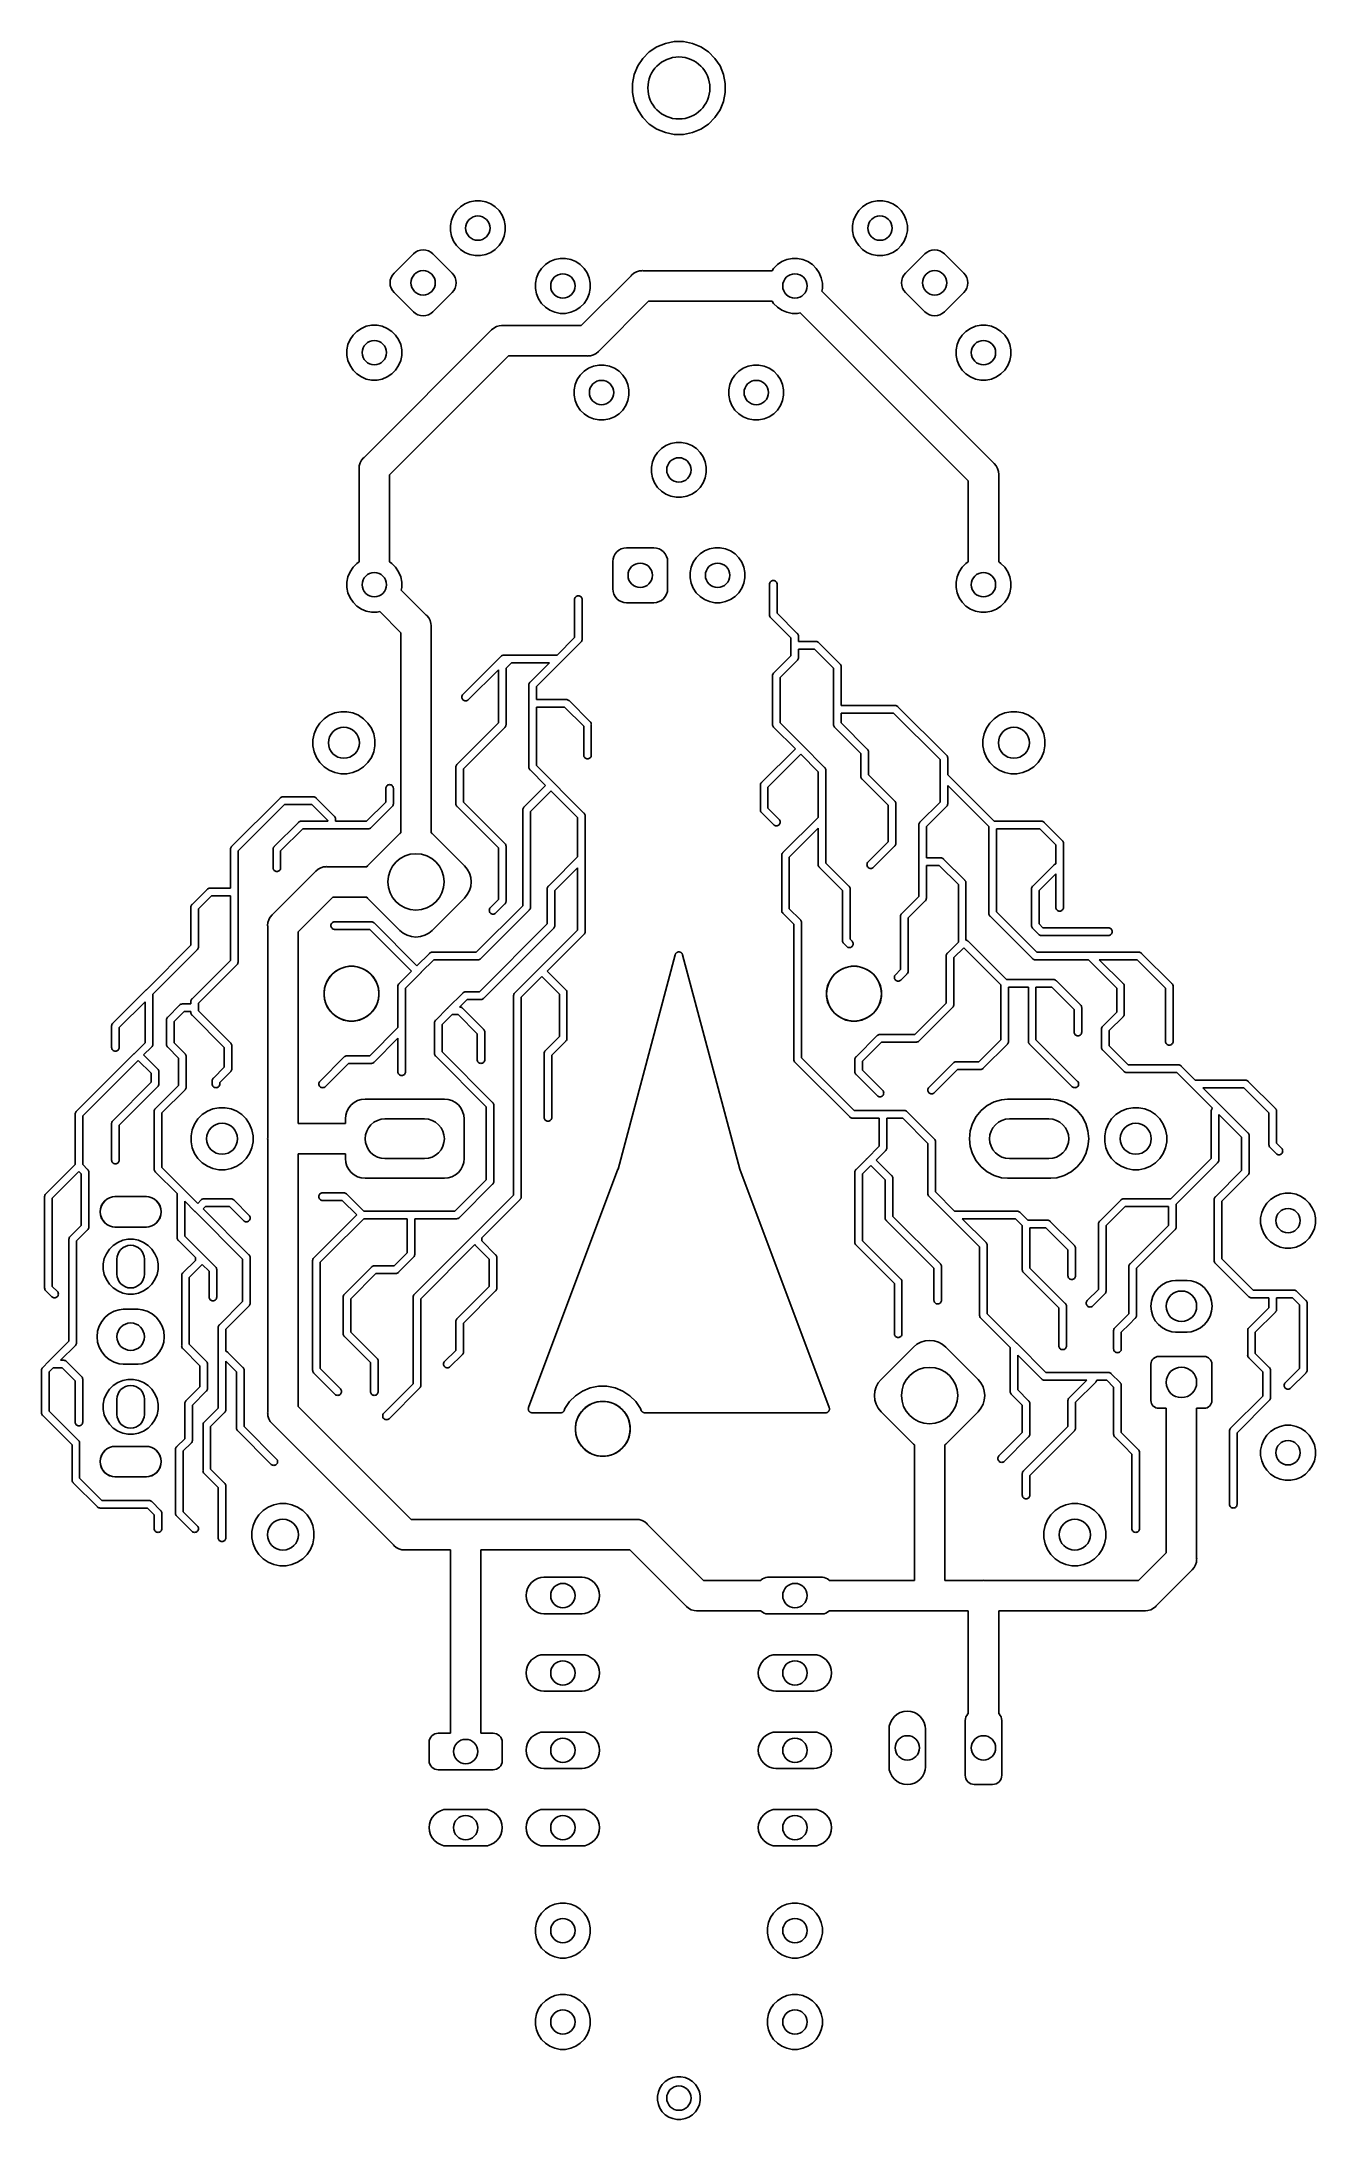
# Model space of a CAD drawing. Extents: x 5.02 to 6.67, y -5.6 to -2.91.
import ezdxf

# ---------------------------------------------------------------- set-up
doc = ezdxf.new("R2010")
doc.units = 0
doc.header["$MEASUREMENT"] = 0
doc.layers.add('BLACK', color=7, linetype='CONTINUOUS')

msp = doc.modelspace()

# ---------------------------------------------------------------- linework, layer by layer
at = {"layer": 'BLACK', "linetype": 'CONTINUOUS'}
for p, q in [((5.79985, -2.93419), (5.80821, -2.92584)), ((5.80821, -2.92584), (5.81804, -2.91927)), ((5.81804, -2.91927), (5.82896, -2.91475)), ((5.82896, -2.91475), (5.84055, -2.91244)), ((5.84055, -2.91244), (5.85237, -2.91244)), ((5.85237, -2.91244), (5.86396, -2.91475)), ((5.86396, -2.91475), (5.87488, -2.91927)), ((5.87488, -2.91927), (5.8847, -2.92584)), ((5.8847, -2.92584), (5.89306, -2.93419)), ((5.78876, -2.95494), (5.79329, -2.94402)), ((5.79329, -2.94402), (5.79985, -2.93419)), ((5.89306, -2.93419), (5.89963, -2.94402)), ((5.89963, -2.94402), (5.90415, -2.95494)), ((5.78646, -2.96653), (5.78876, -2.95494)), ((5.78646, -2.97835), (5.78646, -2.96653)), ((5.78876, -2.98994), (5.78646, -2.97835)), ((5.90415, -2.95494), (5.90646, -2.96653)), ((5.90646, -2.97835), (5.90415, -2.98994)), ((5.90646, -2.96653), (5.90646, -2.97835)), ((5.79329, -3.00086), (5.78876, -2.98994)), ((5.79985, -3.01069), (5.79329, -3.00086)), ((5.89963, -3.00086), (5.89306, -3.01069)), ((5.90415, -2.98994), (5.89963, -3.00086)), ((5.80821, -3.01905), (5.79985, -3.01069)), ((5.81804, -3.02561), (5.80821, -3.01905)), ((5.82896, -3.03014), (5.81804, -3.02561)), ((5.84055, -3.03244), (5.82896, -3.03014)), ((5.85237, -3.03244), (5.84055, -3.03244)), ((5.86396, -3.03014), (5.85237, -3.03244)), ((5.87488, -3.02561), (5.86396, -3.03014)), ((5.8847, -3.01905), (5.87488, -3.02561)), ((5.89306, -3.01069), (5.8847, -3.01905)), ((5.55247, -3.14329), (5.55514, -3.13684)), ((5.55514, -3.13684), (5.55901, -3.13103)), ((5.55901, -3.13103), (5.56395, -3.1261)), ((5.56395, -3.1261), (5.56975, -3.12222)), ((5.56975, -3.12222), (5.5762, -3.11955)), ((5.5762, -3.11955), (5.58305, -3.11819)), ((5.58305, -3.11819), (5.59003, -3.11819)), ((5.59003, -3.11819), (5.59687, -3.11955)), ((5.59687, -3.11955), (5.60332, -3.12222)), ((5.60332, -3.12222), (5.60912, -3.1261)), ((5.60912, -3.1261), (5.61406, -3.13103)), ((5.61406, -3.13103), (5.61794, -3.13684)), ((5.61794, -3.13684), (5.62061, -3.14329)), ((6.07231, -3.14329), (6.07498, -3.13684)), ((6.07498, -3.13684), (6.07885, -3.13103)), ((6.07885, -3.13103), (6.08379, -3.1261)), ((6.08379, -3.1261), (6.08959, -3.12222)), ((6.08959, -3.12222), (6.09604, -3.11955)), ((6.09604, -3.11955), (6.10289, -3.11819)), ((6.10289, -3.11819), (6.10987, -3.11819)), ((6.10987, -3.11819), (6.11671, -3.11955)), ((6.11671, -3.11955), (6.12316, -3.12222)), ((6.12316, -3.12222), (6.12896, -3.1261)), ((6.12896, -3.1261), (6.1339, -3.13103)), ((6.1339, -3.13103), (6.13778, -3.13684)), ((6.13778, -3.13684), (6.14045, -3.14329)), ((5.5511, -3.15013), (5.55247, -3.14329)), ((5.5511, -3.15711), (5.5511, -3.15013)), ((5.55247, -3.16396), (5.5511, -3.15711)), ((5.55514, -3.1704), (5.55247, -3.16396)), ((5.62061, -3.16396), (5.61794, -3.1704)), ((5.62061, -3.14329), (5.62197, -3.15013)), ((5.62197, -3.15711), (5.62061, -3.16396)), ((5.62197, -3.15013), (5.62197, -3.15711)), ((6.07094, -3.15013), (6.07231, -3.14329)), ((6.07094, -3.15711), (6.07094, -3.15013)), ((6.07231, -3.16396), (6.07094, -3.15711)), ((6.07498, -3.1704), (6.07231, -3.16396)), ((6.14045, -3.16396), (6.13778, -3.1704)), ((6.14045, -3.14329), (6.14181, -3.15013)), ((6.14181, -3.15711), (6.14045, -3.16396)), ((6.14181, -3.15013), (6.14181, -3.15711)), ((5.47824, -3.2118), (5.5033, -3.18675)), ((5.5033, -3.18675), (5.50598, -3.18455)), ((5.50598, -3.18455), (5.50905, -3.18291)), ((5.50905, -3.18291), (5.51237, -3.1819)), ((5.51237, -3.1819), (5.51583, -3.18156)), ((5.51583, -3.18156), (5.51928, -3.1819)), ((5.51928, -3.1819), (5.52261, -3.18291)), ((5.52261, -3.18291), (5.52567, -3.18455)), ((5.52567, -3.18455), (5.52835, -3.18675)), ((5.52835, -3.18675), (5.55341, -3.2118)), ((5.55901, -3.17621), (5.55514, -3.1704)), ((5.56395, -3.18114), (5.55901, -3.17621)), ((5.56975, -3.18502), (5.56395, -3.18114)), ((5.5762, -3.18769), (5.56975, -3.18502)), ((5.58305, -3.18905), (5.5762, -3.18769)), ((5.59003, -3.18905), (5.58305, -3.18905)), ((5.59687, -3.18769), (5.59003, -3.18905)), ((5.60332, -3.18502), (5.59687, -3.18769)), ((5.60912, -3.18114), (5.60332, -3.18502)), ((5.61406, -3.17621), (5.60912, -3.18114)), ((5.61794, -3.1704), (5.61406, -3.17621)), ((5.67967, -3.19695), (5.68612, -3.19428)), ((5.68612, -3.19428), (5.69297, -3.19291)), ((5.69297, -3.19291), (5.69995, -3.19291)), ((5.69995, -3.19291), (5.70679, -3.19428)), ((5.70679, -3.19428), (5.71324, -3.19695)), ((5.97967, -3.19695), (5.98612, -3.19428)), ((5.98612, -3.19428), (5.99297, -3.19291)), ((5.99297, -3.19291), (5.99995, -3.19291)), ((5.99995, -3.19291), (6.00679, -3.19428)), ((6.00679, -3.19428), (6.01324, -3.19695)), ((6.07885, -3.17621), (6.07498, -3.1704)), ((6.08379, -3.18114), (6.07885, -3.17621)), ((6.08959, -3.18502), (6.08379, -3.18114)), ((6.09604, -3.18769), (6.08959, -3.18502)), ((6.10289, -3.18905), (6.09604, -3.18769)), ((6.10987, -3.18905), (6.10289, -3.18905)), ((6.11671, -3.18769), (6.10987, -3.18905)), ((6.12316, -3.18502), (6.11671, -3.18769)), ((6.12896, -3.18114), (6.12316, -3.18502)), ((6.1339, -3.17621), (6.12896, -3.18114)), ((6.13778, -3.1704), (6.1339, -3.17621)), ((6.13951, -3.2118), (6.16456, -3.18675)), ((6.16456, -3.18675), (6.16724, -3.18455)), ((6.16724, -3.18455), (6.17031, -3.18291)), ((6.17031, -3.18291), (6.17363, -3.1819)), ((6.17363, -3.1819), (6.17709, -3.18156)), ((6.17709, -3.18156), (6.18054, -3.1819)), ((6.18054, -3.1819), (6.18387, -3.18291)), ((6.18387, -3.18291), (6.18693, -3.18455)), ((6.18693, -3.18455), (6.18962, -3.18675)), ((6.18962, -3.18675), (6.21467, -3.2118)), ((5.47305, -3.22433), (5.47339, -3.22088)), ((5.47339, -3.22088), (5.4744, -3.21755)), ((5.4744, -3.21755), (5.47604, -3.21449)), ((5.47604, -3.21449), (5.47824, -3.2118)), ((5.55341, -3.2118), (5.55561, -3.21449)), ((5.55561, -3.21449), (5.55725, -3.21755)), ((5.55725, -3.21755), (5.55826, -3.22088)), ((5.55826, -3.22088), (5.5586, -3.22433)), ((5.66102, -3.22486), (5.66239, -3.21801)), ((5.66239, -3.21801), (5.66506, -3.21156)), ((5.66506, -3.21156), (5.66893, -3.20576)), ((5.66893, -3.20576), (5.67387, -3.20082)), ((5.67387, -3.20082), (5.67967, -3.19695)), ((5.71324, -3.19695), (5.71904, -3.20082)), ((5.71904, -3.20082), (5.72398, -3.20576)), ((5.72019, -3.27953), (5.78461, -3.21511)), ((5.72398, -3.20576), (5.72786, -3.21156)), ((5.72786, -3.21156), (5.73053, -3.21801)), ((5.73053, -3.21801), (5.73189, -3.22486)), ((5.78461, -3.21511), (5.78523, -3.21436)), ((5.78523, -3.21436), (5.78822, -3.2119)), ((5.78822, -3.2119), (5.79164, -3.21007)), ((5.79164, -3.21007), (5.79535, -3.20895)), ((5.79535, -3.20895), (5.79825, -3.20866)), ((5.79825, -3.20866), (5.79921, -3.20857)), ((5.79825, -3.20866), (5.79825, -3.20866)), ((5.79921, -3.20857), (5.80018, -3.20866)), ((5.80018, -3.20866), (5.96699, -3.20866)), ((5.96699, -3.20866), (5.96893, -3.20576)), ((5.96893, -3.20576), (5.97387, -3.20082)), ((5.97387, -3.20082), (5.97967, -3.19695)), ((6.01324, -3.19695), (6.01904, -3.20082)), ((6.01904, -3.20082), (6.02398, -3.20576)), ((6.02398, -3.20576), (6.02786, -3.21156)), ((6.02786, -3.21156), (6.03053, -3.21801)), ((6.03053, -3.21801), (6.03189, -3.22486)), ((6.13432, -3.22433), (6.13466, -3.22088)), ((6.13466, -3.22088), (6.13566, -3.21755)), ((6.13566, -3.21755), (6.1373, -3.21449)), ((6.1373, -3.21449), (6.13951, -3.2118)), ((6.21467, -3.2118), (6.21687, -3.21449)), ((6.21687, -3.21449), (6.21851, -3.21755)), ((6.21851, -3.21755), (6.21952, -3.22088)), ((6.21952, -3.22088), (6.21986, -3.22433)), ((5.47339, -3.22779), (5.47305, -3.22433)), ((5.4744, -3.23111), (5.47339, -3.22779)), ((5.47604, -3.23417), (5.4744, -3.23111)), ((5.47824, -3.23686), (5.47604, -3.23417)), ((5.5033, -3.26191), (5.47824, -3.23686)), ((5.55341, -3.23686), (5.52835, -3.26191)), ((5.55561, -3.23417), (5.55341, -3.23686)), ((5.55725, -3.23111), (5.55561, -3.23417)), ((5.55826, -3.22779), (5.55725, -3.23111)), ((5.5586, -3.22433), (5.55826, -3.22779)), ((5.66102, -3.23184), (5.66102, -3.22486)), ((5.66239, -3.23868), (5.66102, -3.23184)), ((5.66506, -3.24513), (5.66239, -3.23868)), ((5.66893, -3.25093), (5.66506, -3.24513)), ((5.72786, -3.24513), (5.72398, -3.25093)), ((5.73053, -3.23868), (5.72786, -3.24513)), ((5.73189, -3.23184), (5.73053, -3.23868)), ((5.73189, -3.22486), (5.73189, -3.23184)), ((5.80737, -3.24803), (5.74295, -3.31245)), ((5.96699, -3.24803), (5.80737, -3.24803)), ((5.96893, -3.25093), (5.96699, -3.24803)), ((6.03189, -3.23184), (6.03121, -3.23526)), ((6.03121, -3.23526), (6.25339, -3.45744)), ((6.03189, -3.22486), (6.03189, -3.23184)), ((6.13466, -3.22779), (6.13432, -3.22433)), ((6.13566, -3.23111), (6.13466, -3.22779)), ((6.1373, -3.23417), (6.13566, -3.23111)), ((6.13951, -3.23686), (6.1373, -3.23417)), ((6.16456, -3.26191), (6.13951, -3.23686)), ((6.21467, -3.23686), (6.18962, -3.26191)), ((6.21687, -3.23417), (6.21467, -3.23686)), ((6.21851, -3.23111), (6.21687, -3.23417)), ((6.21952, -3.22779), (6.21851, -3.23111)), ((6.21986, -3.22433), (6.21952, -3.22779)), ((5.50598, -3.26412), (5.5033, -3.26191)), ((5.50905, -3.26575), (5.50598, -3.26412)), ((5.51237, -3.26676), (5.50905, -3.26575)), ((5.51583, -3.2671), (5.51237, -3.26676)), ((5.51928, -3.26676), (5.51583, -3.2671)), ((5.52261, -3.26575), (5.51928, -3.26676)), ((5.52567, -3.26412), (5.52261, -3.26575)), ((5.52835, -3.26191), (5.52567, -3.26412)), ((5.67387, -3.25587), (5.66893, -3.25093)), ((5.67967, -3.25975), (5.67387, -3.25587)), ((5.68612, -3.26242), (5.67967, -3.25975)), ((5.69297, -3.26378), (5.68612, -3.26242)), ((5.69995, -3.26378), (5.69297, -3.26378)), ((5.70679, -3.26242), (5.69995, -3.26378)), ((5.71324, -3.25975), (5.70679, -3.26242)), ((5.71904, -3.25587), (5.71324, -3.25975)), ((5.72398, -3.25093), (5.71904, -3.25587)), ((5.97387, -3.25587), (5.96893, -3.25093)), ((5.97967, -3.25975), (5.97387, -3.25587)), ((5.98612, -3.26242), (5.97967, -3.25975)), ((5.99297, -3.26378), (5.98612, -3.26242)), ((5.99995, -3.26378), (5.99297, -3.26378)), ((6.00337, -3.2631), (5.99995, -3.26378)), ((6.22047, -3.4802), (6.00337, -3.2631)), ((6.16724, -3.26412), (6.16456, -3.26191)), ((6.17031, -3.26575), (6.16724, -3.26412)), ((6.17363, -3.26676), (6.17031, -3.26575)), ((6.17709, -3.2671), (6.17363, -3.26676)), ((6.18054, -3.26676), (6.17709, -3.2671)), ((6.18387, -3.26575), (6.18054, -3.26676)), ((6.18693, -3.26412), (6.18387, -3.26575)), ((6.18962, -3.26191), (6.18693, -3.26412)), ((5.41868, -3.30423), (5.42136, -3.29778)), ((5.42136, -3.29778), (5.42523, -3.29198)), ((5.42523, -3.29198), (5.43017, -3.28704)), ((5.43017, -3.28704), (5.43597, -3.28317)), ((5.43597, -3.28317), (5.44242, -3.2805)), ((5.43952, -3.44996), (5.60351, -3.28598)), ((5.44242, -3.2805), (5.44927, -3.27913)), ((5.44927, -3.27913), (5.45625, -3.27913)), ((5.45625, -3.27913), (5.46309, -3.2805)), ((5.46309, -3.2805), (5.46954, -3.28317)), ((5.46954, -3.28317), (5.47534, -3.28704)), ((5.47534, -3.28704), (5.48028, -3.29198)), ((5.48028, -3.29198), (5.48416, -3.29778)), ((5.48416, -3.29778), (5.48683, -3.30423)), ((5.60351, -3.28598), (5.60412, -3.28523)), ((5.60412, -3.28523), (5.60712, -3.28277)), ((5.60712, -3.28277), (5.61054, -3.28094)), ((5.61054, -3.28094), (5.61425, -3.27981)), ((5.61425, -3.27981), (5.61714, -3.27953)), ((5.61714, -3.27953), (5.61811, -3.27943)), ((5.61811, -3.27943), (5.61908, -3.27953)), ((5.61908, -3.27953), (5.72019, -3.27953)), ((6.20609, -3.30423), (6.20876, -3.29778)), ((6.20876, -3.29778), (6.21263, -3.29198)), ((6.21263, -3.29198), (6.21757, -3.28704)), ((6.21757, -3.28704), (6.22337, -3.28317)), ((6.22337, -3.28317), (6.22982, -3.2805)), ((6.22982, -3.2805), (6.23667, -3.27913)), ((6.23667, -3.27913), (6.24365, -3.27913)), ((6.24365, -3.27913), (6.25049, -3.2805)), ((6.25049, -3.2805), (6.25694, -3.28317)), ((6.25694, -3.28317), (6.26274, -3.28704)), ((6.26274, -3.28704), (6.26768, -3.29198)), ((6.26768, -3.29198), (6.27156, -3.29778)), ((6.27156, -3.29778), (6.27423, -3.30423)), ((5.41732, -3.31108), (5.41868, -3.30423)), ((5.41732, -3.31806), (5.41732, -3.31108)), ((5.41868, -3.3249), (5.41732, -3.31806)), ((5.42136, -3.33135), (5.41868, -3.3249)), ((5.62626, -3.3189), (5.47244, -3.47272)), ((5.48683, -3.3249), (5.48416, -3.33135)), ((5.48683, -3.30423), (5.48819, -3.31108)), ((5.48819, -3.31806), (5.48683, -3.3249)), ((5.48819, -3.31108), (5.48819, -3.31806)), ((5.72738, -3.3189), (5.62626, -3.3189)), ((5.72835, -3.31899), (5.72738, -3.3189)), ((5.72931, -3.3189), (5.72835, -3.31899)), ((5.73221, -3.31861), (5.72931, -3.3189)), ((5.73592, -3.31749), (5.73221, -3.31861)), ((5.73934, -3.31566), (5.73592, -3.31749)), ((5.74233, -3.3132), (5.73934, -3.31566)), ((5.74295, -3.31245), (5.74233, -3.3132)), ((6.20472, -3.31108), (6.20609, -3.30423)), ((6.20472, -3.31806), (6.20472, -3.31108)), ((6.20609, -3.3249), (6.20472, -3.31806)), ((6.20876, -3.33135), (6.20609, -3.3249)), ((6.27423, -3.3249), (6.27156, -3.33135)), ((6.27423, -3.30423), (6.27559, -3.31108)), ((6.27559, -3.31806), (6.27423, -3.3249)), ((6.27559, -3.31108), (6.27559, -3.31806)), ((5.42523, -3.33715), (5.42136, -3.33135)), ((5.43017, -3.34209), (5.42523, -3.33715)), ((5.43597, -3.34597), (5.43017, -3.34209)), ((5.44242, -3.34864), (5.43597, -3.34597)), ((5.44927, -3.35), (5.44242, -3.34864)), ((5.45625, -3.35), (5.44927, -3.35)), ((5.46309, -3.34864), (5.45625, -3.35)), ((5.46954, -3.34597), (5.46309, -3.34864)), ((5.47534, -3.34209), (5.46954, -3.34597)), ((5.48028, -3.33715), (5.47534, -3.34209)), ((5.48416, -3.33135), (5.48028, -3.33715)), ((5.71102, -3.36265), (5.71239, -3.35581)), ((5.71239, -3.35581), (5.71506, -3.34936)), ((5.71506, -3.34936), (5.71893, -3.34355)), ((5.71893, -3.34355), (5.72387, -3.33862)), ((5.72387, -3.33862), (5.72967, -3.33474)), ((5.72967, -3.33474), (5.73612, -3.33207)), ((5.73612, -3.33207), (5.74297, -3.33071)), ((5.74297, -3.33071), (5.74995, -3.33071)), ((5.74995, -3.33071), (5.75679, -3.33207)), ((5.75679, -3.33207), (5.76324, -3.33474)), ((5.76324, -3.33474), (5.76904, -3.33862)), ((5.76904, -3.33862), (5.77398, -3.34355)), ((5.77398, -3.34355), (5.77786, -3.34936)), ((5.77786, -3.34936), (5.78053, -3.35581)), ((5.78053, -3.35581), (5.78189, -3.36265)), ((5.91102, -3.36265), (5.91239, -3.35581)), ((5.91239, -3.35581), (5.91506, -3.34936)), ((5.91506, -3.34936), (5.91893, -3.34355)), ((5.91893, -3.34355), (5.92387, -3.33862)), ((5.92387, -3.33862), (5.92967, -3.33474)), ((5.92967, -3.33474), (5.93612, -3.33207)), ((5.93612, -3.33207), (5.94297, -3.33071)), ((5.94297, -3.33071), (5.94995, -3.33071)), ((5.94995, -3.33071), (5.95679, -3.33207)), ((5.95679, -3.33207), (5.96324, -3.33474)), ((5.96324, -3.33474), (5.96904, -3.33862)), ((5.96904, -3.33862), (5.97398, -3.34355)), ((5.97398, -3.34355), (5.97786, -3.34936)), ((5.97786, -3.34936), (5.98053, -3.35581)), ((5.98053, -3.35581), (5.98189, -3.36265)), ((6.21263, -3.33715), (6.20876, -3.33135)), ((6.21757, -3.34209), (6.21263, -3.33715)), ((6.22337, -3.34597), (6.21757, -3.34209)), ((6.22982, -3.34864), (6.22337, -3.34597)), ((6.23667, -3.35), (6.22982, -3.34864)), ((6.24365, -3.35), (6.23667, -3.35)), ((6.25049, -3.34864), (6.24365, -3.35)), ((6.25694, -3.34597), (6.25049, -3.34864)), ((6.26274, -3.34209), (6.25694, -3.34597)), ((6.26768, -3.33715), (6.26274, -3.34209)), ((6.27156, -3.33135), (6.26768, -3.33715)), ((5.71102, -3.36963), (5.71102, -3.36265)), ((5.71239, -3.37648), (5.71102, -3.36963)), ((5.71506, -3.38293), (5.71239, -3.37648)), ((5.71893, -3.38873), (5.71506, -3.38293)), ((5.77786, -3.38293), (5.77398, -3.38873)), ((5.78053, -3.37648), (5.77786, -3.38293)), ((5.78189, -3.36963), (5.78053, -3.37648)), ((5.78189, -3.36265), (5.78189, -3.36963)), ((5.91102, -3.36963), (5.91102, -3.36265)), ((5.91239, -3.37648), (5.91102, -3.36963)), ((5.91506, -3.38293), (5.91239, -3.37648)), ((5.91893, -3.38873), (5.91506, -3.38293)), ((5.97786, -3.38293), (5.97398, -3.38873)), ((5.98053, -3.37648), (5.97786, -3.38293)), ((5.98189, -3.36963), (5.98053, -3.37648)), ((5.98189, -3.36265), (5.98189, -3.36963)), ((5.72387, -3.39366), (5.71893, -3.38873)), ((5.72967, -3.39754), (5.72387, -3.39366)), ((5.73612, -3.40021), (5.72967, -3.39754)), ((5.74297, -3.40157), (5.73612, -3.40021)), ((5.74995, -3.40157), (5.74297, -3.40157)), ((5.75679, -3.40021), (5.74995, -3.40157)), ((5.76324, -3.39754), (5.75679, -3.40021)), ((5.76904, -3.39366), (5.76324, -3.39754)), ((5.77398, -3.38873), (5.76904, -3.39366)), ((5.92387, -3.39366), (5.91893, -3.38873)), ((5.92967, -3.39754), (5.92387, -3.39366)), ((5.93612, -3.40021), (5.92967, -3.39754)), ((5.94297, -3.40157), (5.93612, -3.40021)), ((5.94995, -3.40157), (5.94297, -3.40157)), ((5.95679, -3.40021), (5.94995, -3.40157)), ((5.96324, -3.39754), (5.95679, -3.40021)), ((5.96904, -3.39366), (5.96324, -3.39754)), ((5.97398, -3.38873), (5.96904, -3.39366)), ((5.82387, -3.43862), (5.82967, -3.43474)), ((5.82967, -3.43474), (5.83612, -3.43207)), ((5.83612, -3.43207), (5.84297, -3.43071)), ((5.84297, -3.43071), (5.84995, -3.43071)), ((5.84995, -3.43071), (5.85679, -3.43207)), ((5.85679, -3.43207), (5.86324, -3.43474)), ((5.86324, -3.43474), (5.86904, -3.43862)), ((5.43298, -3.46457), (5.43336, -3.46071)), ((5.43307, -3.46553), (5.43298, -3.46457)), ((5.43336, -3.46071), (5.4337, -3.45958)), ((5.4337, -3.45958), (5.43448, -3.457)), ((5.43448, -3.457), (5.43631, -3.45358)), ((5.43631, -3.45358), (5.43877, -3.45058)), ((5.43877, -3.45058), (5.43952, -3.44996)), ((5.81102, -3.46265), (5.81239, -3.45581)), ((5.81102, -3.46963), (5.81102, -3.46265)), ((5.81239, -3.45581), (5.81506, -3.44936)), ((5.81506, -3.44936), (5.81893, -3.44355)), ((5.81893, -3.44355), (5.82387, -3.43862)), ((5.86904, -3.43862), (5.87398, -3.44355)), ((5.87398, -3.44355), (5.87786, -3.44936)), ((5.87786, -3.44936), (5.88053, -3.45581)), ((5.88053, -3.45581), (5.88189, -3.46265)), ((5.88189, -3.46265), (5.88189, -3.46963)), ((6.25339, -3.45744), (6.25414, -3.45806)), ((6.25414, -3.45806), (6.2566, -3.46106)), ((6.2566, -3.46106), (6.25843, -3.46448)), ((6.25843, -3.46448), (6.25956, -3.46819)), ((5.43307, -3.5851), (5.43307, -3.46553)), ((5.47244, -3.47272), (5.47244, -3.58511)), ((5.81239, -3.47648), (5.81102, -3.46963)), ((5.81506, -3.48293), (5.81239, -3.47648)), ((5.81893, -3.48873), (5.81506, -3.48293)), ((5.82387, -3.49366), (5.81893, -3.48873)), ((5.87398, -3.48873), (5.86904, -3.49366)), ((5.87786, -3.48293), (5.87398, -3.48873)), ((5.88053, -3.47648), (5.87786, -3.48293)), ((5.88189, -3.46963), (5.88053, -3.47648)), ((6.22047, -3.5384), (6.22047, -3.4802)), ((6.25956, -3.46819), (6.25994, -3.47205)), ((6.25994, -3.47205), (6.25984, -3.47301)), ((6.25984, -3.47301), (6.25984, -3.58511)), ((5.82967, -3.49754), (5.82387, -3.49366)), ((5.83612, -3.50021), (5.82967, -3.49754)), ((5.84297, -3.50157), (5.83612, -3.50021)), ((5.84995, -3.50157), (5.84297, -3.50157)), ((5.85679, -3.50021), (5.84995, -3.50157)), ((5.86324, -3.49754), (5.85679, -3.50021)), ((5.86904, -3.49366), (5.86324, -3.49754)), ((6.22047, -3.58511), (6.22047, -3.5384)), ((6.22047, -3.5384), (6.22047, -3.5384)), ((5.76401, -3.5748), (5.76621, -3.57212)), ((5.76621, -3.57212), (5.7689, -3.56991)), ((5.7689, -3.56991), (5.77196, -3.56828)), ((5.77196, -3.56828), (5.77528, -3.56727)), ((5.77528, -3.56727), (5.77874, -3.56693)), ((5.77874, -3.56693), (5.81417, -3.56693)), ((5.81417, -3.56693), (5.81763, -3.56727)), ((5.81763, -3.56727), (5.82095, -3.56828)), ((5.82095, -3.56828), (5.82402, -3.56991)), ((5.82402, -3.56991), (5.8267, -3.57212)), ((5.8267, -3.57212), (5.8289, -3.5748)), ((5.87387, -3.57484), (5.87967, -3.57096)), ((5.87967, -3.57096), (5.88612, -3.56829)), ((5.88612, -3.56829), (5.89297, -3.56693)), ((5.89297, -3.56693), (5.89995, -3.56693)), ((5.89995, -3.56693), (5.90679, -3.56829)), ((5.90679, -3.56829), (5.91324, -3.57096)), ((5.91324, -3.57096), (5.91904, -3.57484)), ((5.41868, -3.60423), (5.42136, -3.59778)), ((5.42136, -3.59778), (5.42523, -3.59198)), ((5.42523, -3.59198), (5.43017, -3.58704)), ((5.43017, -3.58704), (5.43307, -3.5851)), ((5.47244, -3.58511), (5.47534, -3.58704)), ((5.47534, -3.58704), (5.48028, -3.59198)), ((5.48028, -3.59198), (5.48416, -3.59778)), ((5.48416, -3.59778), (5.48683, -3.60423)), ((5.76102, -3.58465), (5.76136, -3.58119)), ((5.76102, -3.62008), (5.76102, -3.58465)), ((5.76136, -3.58119), (5.76237, -3.57787)), ((5.76237, -3.57787), (5.76401, -3.5748)), ((5.8289, -3.5748), (5.83054, -3.57787)), ((5.83054, -3.57787), (5.83155, -3.58119)), ((5.83155, -3.58119), (5.83189, -3.58465)), ((5.83189, -3.58465), (5.83189, -3.62008)), ((5.86102, -3.59887), (5.86239, -3.59203)), ((5.86102, -3.60585), (5.86102, -3.59887)), ((5.86239, -3.59203), (5.86506, -3.58558)), ((5.86506, -3.58558), (5.86893, -3.57977)), ((5.86893, -3.57977), (5.87387, -3.57484)), ((5.91904, -3.57484), (5.92398, -3.57977)), ((5.92398, -3.57977), (5.92786, -3.58558)), ((5.92786, -3.58558), (5.93053, -3.59203)), ((5.93053, -3.59203), (5.93189, -3.59887)), ((5.93189, -3.59887), (5.93189, -3.60585)), ((6.20609, -3.60423), (6.20876, -3.59778)), ((6.20876, -3.59778), (6.21263, -3.59198)), ((6.21263, -3.59198), (6.21757, -3.58704)), ((6.21757, -3.58704), (6.22047, -3.58511)), ((6.25984, -3.58511), (6.26274, -3.58704)), ((6.26274, -3.58704), (6.26768, -3.59198)), ((6.26768, -3.59198), (6.27156, -3.59778)), ((6.27156, -3.59778), (6.27423, -3.60423)), ((5.41732, -3.61108), (5.41868, -3.60423)), ((5.41732, -3.61806), (5.41732, -3.61108)), ((5.41868, -3.6249), (5.41732, -3.61806)), ((5.42136, -3.63135), (5.41868, -3.6249)), ((5.48683, -3.60423), (5.48819, -3.61108)), ((5.48819, -3.61806), (5.48751, -3.62148)), ((5.48751, -3.62148), (5.51984, -3.65381)), ((5.48819, -3.61108), (5.48819, -3.61806)), ((5.76136, -3.62354), (5.76102, -3.62008)), ((5.76237, -3.62686), (5.76136, -3.62354)), ((5.83155, -3.62354), (5.83054, -3.62686)), ((5.83189, -3.62008), (5.83155, -3.62354)), ((5.86239, -3.6127), (5.86102, -3.60585)), ((5.86506, -3.61915), (5.86239, -3.6127)), ((5.86893, -3.62495), (5.86506, -3.61915)), ((5.87387, -3.62988), (5.86893, -3.62495)), ((5.92398, -3.62495), (5.91904, -3.62988)), ((5.92786, -3.61915), (5.92398, -3.62495)), ((5.93053, -3.6127), (5.92786, -3.61915)), ((5.93189, -3.60585), (5.93053, -3.6127)), ((5.96358, -3.61393), (5.96365, -3.61321)), ((5.96358, -3.6533), (5.96358, -3.61393)), ((5.96365, -3.61321), (5.96394, -3.61228)), ((5.96394, -3.61228), (5.96439, -3.61143)), ((5.96439, -3.61143), (5.96501, -3.61068)), ((5.96501, -3.61068), (5.96576, -3.61006)), ((5.96576, -3.61006), (5.96661, -3.6096)), ((5.96661, -3.6096), (5.96754, -3.60932)), ((5.96754, -3.60932), (5.9685, -3.60923)), ((5.9685, -3.60923), (5.96947, -3.60932)), ((5.96947, -3.60932), (5.9704, -3.6096)), ((5.9704, -3.6096), (5.97125, -3.61006)), ((5.97125, -3.61006), (5.972, -3.61068)), ((5.972, -3.61068), (5.97262, -3.61143)), ((5.97262, -3.61143), (5.97307, -3.61228)), ((5.97307, -3.61228), (5.97335, -3.61321)), ((5.97335, -3.61321), (5.97343, -3.61393)), ((5.97343, -3.61393), (5.97343, -3.6515)), ((6.20472, -3.61108), (6.20609, -3.60423)), ((6.20472, -3.61806), (6.20472, -3.61108)), ((6.20609, -3.6249), (6.20472, -3.61806)), ((6.20876, -3.63135), (6.20609, -3.6249)), ((6.27423, -3.6249), (6.27156, -3.63135)), ((6.27423, -3.60423), (6.27559, -3.61108)), ((6.27559, -3.61806), (6.27423, -3.6249)), ((6.27559, -3.61108), (6.27559, -3.61806)), ((5.42523, -3.63715), (5.42136, -3.63135)), ((5.43017, -3.64209), (5.42523, -3.63715)), ((5.43597, -3.64597), (5.43017, -3.64209)), ((5.44242, -3.64864), (5.43597, -3.64597)), ((5.44927, -3.65), (5.44242, -3.64864)), ((5.45625, -3.65), (5.44927, -3.65)), ((5.45967, -3.64932), (5.45625, -3.65)), ((5.48692, -3.67657), (5.45967, -3.64932)), ((5.71161, -3.63362), (5.71169, -3.63289)), ((5.71161, -3.683), (5.71161, -3.63362)), ((5.71169, -3.63289), (5.71197, -3.63197)), ((5.71197, -3.63197), (5.71242, -3.63111)), ((5.71242, -3.63111), (5.71304, -3.63036)), ((5.71304, -3.63036), (5.71379, -3.62975)), ((5.71379, -3.62975), (5.71464, -3.62929)), ((5.71464, -3.62929), (5.71557, -3.62901)), ((5.71557, -3.62901), (5.71654, -3.62891)), ((5.71654, -3.62891), (5.7175, -3.62901)), ((5.7175, -3.62901), (5.71843, -3.62929)), ((5.71843, -3.62929), (5.71928, -3.62975)), ((5.71928, -3.62975), (5.72003, -3.63036)), ((5.72003, -3.63036), (5.72065, -3.63111)), ((5.72065, -3.63111), (5.7211, -3.63197)), ((5.7211, -3.63197), (5.72139, -3.63289)), ((5.72139, -3.63289), (5.72146, -3.63362)), ((5.72146, -3.63362), (5.72146, -3.6848)), ((5.76401, -3.62992), (5.76237, -3.62686)), ((5.76621, -3.63261), (5.76401, -3.62992)), ((5.7689, -3.63481), (5.76621, -3.63261)), ((5.77196, -3.63645), (5.7689, -3.63481)), ((5.77528, -3.63745), (5.77196, -3.63645)), ((5.77874, -3.6378), (5.77528, -3.63745)), ((5.81417, -3.6378), (5.77874, -3.6378)), ((5.81763, -3.63745), (5.81417, -3.6378)), ((5.82095, -3.63645), (5.81763, -3.63745)), ((5.82402, -3.63481), (5.82095, -3.63645)), ((5.8267, -3.63261), (5.82402, -3.63481)), ((5.8289, -3.62992), (5.8267, -3.63261)), ((5.83054, -3.62686), (5.8289, -3.62992)), ((5.87967, -3.63376), (5.87387, -3.62988)), ((5.88612, -3.63643), (5.87967, -3.63376)), ((5.89297, -3.6378), (5.88612, -3.63643)), ((5.89995, -3.6378), (5.89297, -3.6378)), ((5.90679, -3.63643), (5.89995, -3.6378)), ((5.91324, -3.63376), (5.90679, -3.63643)), ((5.91904, -3.62988), (5.91324, -3.63376)), ((5.97343, -3.6515), (5.99937, -3.67745)), ((6.21263, -3.63715), (6.20876, -3.63135)), ((6.21757, -3.64209), (6.21263, -3.63715)), ((6.22337, -3.64597), (6.21757, -3.64209)), ((6.22982, -3.64864), (6.22337, -3.64597)), ((6.23667, -3.65), (6.22982, -3.64864)), ((6.24365, -3.65), (6.23667, -3.65)), ((6.25049, -3.64864), (6.24365, -3.65)), ((6.25694, -3.64597), (6.25049, -3.64864)), ((6.26274, -3.64209), (6.25694, -3.64597)), ((6.26768, -3.63715), (6.26274, -3.64209)), ((6.27156, -3.63135), (6.26768, -3.63715)), ((5.48692, -3.93511), (5.48692, -3.67657)), ((5.51984, -3.65381), (5.52059, -3.65443)), ((5.52059, -3.65443), (5.52305, -3.65743)), ((5.52305, -3.65743), (5.52488, -3.66085)), ((5.52488, -3.66085), (5.526, -3.66456)), ((5.526, -3.66456), (5.52629, -3.66745)), ((5.52629, -3.66745), (5.52629, -3.66745)), ((5.52629, -3.66745), (5.52638, -3.66842)), ((5.52638, -3.66842), (5.52629, -3.66938)), ((5.52629, -3.66938), (5.52629, -3.93511)), ((5.96356, -3.65354), (5.96358, -3.6533)), ((5.96358, -3.65378), (5.96356, -3.65354)), ((5.96365, -3.65451), (5.96358, -3.65378)), ((5.96358, -3.65378), (5.96358, -3.65378)), ((5.96394, -3.65544), (5.96365, -3.65451)), ((5.96439, -3.65629), (5.96394, -3.65544)), ((5.96501, -3.65704), (5.96439, -3.65629)), ((5.9652, -3.65719), (5.96501, -3.65704)), ((5.99114, -3.68314), (5.9652, -3.65719)), ((5.99937, -3.67745), (5.99956, -3.67761)), ((5.99956, -3.67761), (5.99971, -3.67779)), ((5.99971, -3.67779), (5.99971, -3.67779)), ((5.99971, -3.67779), (6.00009, -3.67826)), ((6.00009, -3.67826), (6.00017, -3.67836)), ((6.00017, -3.67836), (6.00063, -3.67921)), ((6.00063, -3.67921), (6.00091, -3.68014)), ((5.61677, -3.70698), (5.61733, -3.70652)), ((5.61733, -3.70652), (5.61819, -3.70606)), ((5.61819, -3.70606), (5.61911, -3.70578)), ((5.61911, -3.70578), (5.61984, -3.70571)), ((5.61984, -3.70571), (5.62008, -3.70568)), ((5.61984, -3.70571), (5.61984, -3.70571)), ((5.62008, -3.70568), (5.62032, -3.70571)), ((5.62032, -3.70571), (5.62771, -3.70571)), ((5.62771, -3.70571), (5.62795, -3.70568)), ((5.62795, -3.70568), (5.62819, -3.70571)), ((5.62819, -3.70571), (5.68891, -3.70571)), ((5.68891, -3.70571), (5.71161, -3.683)), ((5.71984, -3.68869), (5.6946, -3.71394)), ((5.72003, -3.68854), (5.71984, -3.68869)), ((5.72042, -3.68806), (5.72003, -3.68854)), ((5.72065, -3.68779), (5.72042, -3.68806)), ((5.7211, -3.68693), (5.72065, -3.68779)), ((5.72118, -3.68669), (5.7211, -3.68693)), ((5.72139, -3.686), (5.72118, -3.68669)), ((5.72146, -3.68528), (5.72139, -3.686)), ((5.72146, -3.6848), (5.72148, -3.68504)), ((5.72148, -3.68504), (5.72146, -3.68528)), ((5.72146, -3.68528), (5.72146, -3.68528)), ((5.96913, -3.72863), (5.99114, -3.70662)), ((5.99112, -3.69291), (5.99114, -3.69267)), ((5.99114, -3.69316), (5.99112, -3.69291)), ((5.99114, -3.69267), (5.99114, -3.68314)), ((5.99114, -3.70662), (5.99114, -3.69316)), ((6.00091, -3.68014), (6.00098, -3.68086)), ((6.00098, -3.68086), (6.00098, -3.68086)), ((6.00098, -3.68086), (6.00101, -3.6811)), ((6.00101, -3.6811), (6.00098, -3.68134)), ((6.00098, -3.68134), (6.00098, -3.68799)), ((6.00098, -3.68799), (6.02338, -3.68799)), ((6.02158, -3.69783), (6.00098, -3.69783)), ((6.00098, -3.69783), (6.00098, -3.70842)), ((6.04626, -3.72251), (6.02158, -3.69783)), ((6.02338, -3.68799), (6.02362, -3.68797)), ((6.02362, -3.68797), (6.02386, -3.68799)), ((6.02386, -3.68799), (6.02386, -3.68799)), ((6.02386, -3.68799), (6.02459, -3.68806)), ((6.02459, -3.68806), (6.02551, -3.68834)), ((6.02551, -3.68834), (6.02637, -3.6888)), ((6.02637, -3.6888), (6.02712, -3.68942)), ((6.02712, -3.68942), (6.02727, -3.6896)), ((6.02727, -3.6896), (6.05449, -3.71682)), ((5.56722, -3.75653), (5.61643, -3.70732)), ((5.61319, -3.72448), (5.57418, -3.76349)), ((5.61319, -3.79324), (5.61319, -3.72448)), ((5.61643, -3.70732), (5.61658, -3.70713)), ((5.61658, -3.70713), (5.61677, -3.70698)), ((5.62999, -3.71555), (5.62303, -3.72251)), ((5.62303, -3.72251), (5.62303, -3.79503)), ((5.67906, -3.71555), (5.62999, -3.71555)), ((5.65417, -3.74044), (5.67906, -3.71555)), ((5.69425, -3.71428), (5.6624, -3.74613)), ((5.69444, -3.71413), (5.69425, -3.71428)), ((5.6946, -3.71394), (5.69444, -3.71413)), ((5.6946, -3.71394), (5.6946, -3.71394)), ((5.6946, -3.71394), (5.6946, -3.71394)), ((5.9675, -3.73228), (5.96759, -3.73132)), ((5.96752, -3.73252), (5.9675, -3.73228)), ((5.96752, -3.79503), (5.96752, -3.73252)), ((5.96759, -3.73132), (5.96787, -3.73039)), ((5.96787, -3.73039), (5.96833, -3.72954)), ((5.96833, -3.72954), (5.96879, -3.72897)), ((5.96879, -3.72897), (5.96894, -3.72879)), ((5.96879, -3.72897), (5.96879, -3.72897)), ((5.96894, -3.72879), (5.96913, -3.72863)), ((5.99937, -3.71231), (5.97736, -3.73432)), ((5.99956, -3.71216), (5.99937, -3.71231)), ((5.99971, -3.71197), (5.99956, -3.71216)), ((6.00017, -3.71141), (5.99971, -3.71197)), ((5.99971, -3.71197), (5.99971, -3.71197)), ((6.00063, -3.71055), (6.00017, -3.71141)), ((6.00091, -3.70963), (6.00063, -3.71055)), ((6.00063, -3.71055), (6.00063, -3.71055)), ((6.00098, -3.7089), (6.00091, -3.70963)), ((6.00098, -3.70842), (6.00101, -3.70866)), ((6.00101, -3.70866), (6.00098, -3.7089)), ((6.00098, -3.7089), (6.00098, -3.7089)), ((6.04626, -3.77535), (6.04626, -3.72251)), ((6.05449, -3.71682), (6.05468, -3.71698)), ((6.05468, -3.71698), (6.05483, -3.71716)), ((6.05483, -3.71716), (6.05483, -3.71716)), ((6.05483, -3.71716), (6.05521, -3.71763)), ((6.05521, -3.71763), (6.05529, -3.71773)), ((6.05529, -3.71773), (6.05575, -3.71858)), ((6.05575, -3.71858), (6.05603, -3.71951)), ((6.05603, -3.71951), (6.0561, -3.72023)), ((6.0561, -3.72023), (6.0561, -3.72023)), ((6.0561, -3.72023), (6.05613, -3.72047)), ((6.05613, -3.72047), (6.0561, -3.72071)), ((6.0561, -3.72071), (6.0561, -3.77067)), ((5.56592, -3.75984), (5.56602, -3.75888)), ((5.56602, -3.76081), (5.56592, -3.75984)), ((5.56602, -3.75888), (5.5663, -3.75795)), ((5.5663, -3.75795), (5.56675, -3.7571)), ((5.56675, -3.7571), (5.56722, -3.75653)), ((5.65254, -3.74409), (5.65263, -3.74313)), ((5.65256, -3.74434), (5.65254, -3.74409)), ((5.65256, -3.76748), (5.65256, -3.74434)), ((5.65263, -3.74313), (5.65291, -3.7422)), ((5.65291, -3.7422), (5.65337, -3.74135)), ((5.65337, -3.74135), (5.65383, -3.74079)), ((5.65383, -3.74079), (5.65398, -3.7406)), ((5.65383, -3.74079), (5.65383, -3.74079)), ((5.65398, -3.7406), (5.65417, -3.74044)), ((5.6624, -3.74613), (5.6624, -3.7628)), ((5.97736, -3.73432), (5.97736, -3.79324)), ((5.38784, -3.78777), (5.3944, -3.78338)), ((5.3944, -3.78338), (5.4017, -3.78036)), ((5.4017, -3.78036), (5.40944, -3.77882)), ((5.40944, -3.77882), (5.41733, -3.77882)), ((5.41733, -3.77882), (5.42508, -3.78036)), ((5.42508, -3.78036), (5.43237, -3.78338)), ((5.43237, -3.78338), (5.43893, -3.78777)), ((5.5663, -3.76173), (5.56602, -3.76081)), ((5.56675, -3.76259), (5.5663, -3.76173)), ((5.56737, -3.76334), (5.56675, -3.76259)), ((5.56812, -3.76395), (5.56737, -3.76334)), ((5.56897, -3.76441), (5.56812, -3.76395)), ((5.5699, -3.76469), (5.56897, -3.76441)), ((5.57087, -3.76479), (5.5699, -3.76469)), ((5.57183, -3.76469), (5.57087, -3.76479)), ((5.57276, -3.76441), (5.57183, -3.76469)), ((5.57361, -3.76395), (5.57276, -3.76441)), ((5.57418, -3.76349), (5.57361, -3.76395)), ((5.65254, -3.76772), (5.65256, -3.76748)), ((5.65256, -3.76796), (5.65254, -3.76772)), ((5.65256, -3.78716), (5.65256, -3.76796)), ((5.65256, -3.85015), (5.65256, -3.78716)), ((5.65256, -3.78716), (5.65256, -3.78716)), ((5.6624, -3.7628), (5.70055, -3.7628)), ((5.69875, -3.77264), (5.6624, -3.77264)), ((5.6624, -3.77264), (5.6624, -3.84836)), ((5.72343, -3.79731), (5.69875, -3.77264)), ((5.70055, -3.7628), (5.70079, -3.76277)), ((5.70079, -3.76277), (5.70103, -3.7628)), ((5.70103, -3.7628), (5.70103, -3.7628)), ((5.70103, -3.7628), (5.70175, -3.76287)), ((5.70175, -3.76287), (5.70268, -3.76315)), ((5.70268, -3.76315), (5.70353, -3.7636)), ((5.70353, -3.7636), (5.70428, -3.76422)), ((5.70428, -3.76422), (5.70444, -3.76441)), ((5.70444, -3.76441), (5.73166, -3.79163)), ((6.04624, -3.77559), (6.04626, -3.77535)), ((6.04626, -3.77583), (6.04624, -3.77559)), ((6.04626, -3.79503), (6.04626, -3.77583)), ((6.0561, -3.77067), (6.12574, -3.77067)), ((6.12395, -3.78051), (6.0561, -3.78051)), ((6.0561, -3.78051), (6.0561, -3.79324)), ((6.18406, -3.84062), (6.12395, -3.78051)), ((6.12574, -3.77067), (6.12598, -3.77065)), ((6.12598, -3.77065), (6.12623, -3.77067)), ((6.12623, -3.77067), (6.12623, -3.77067)), ((6.12623, -3.77067), (6.12695, -3.77074)), ((6.12695, -3.77074), (6.12788, -3.77102)), ((6.12788, -3.77102), (6.12873, -3.77148)), ((6.12873, -3.77148), (6.12948, -3.77209)), ((6.12948, -3.77209), (6.12963, -3.77228)), ((6.12963, -3.77228), (6.19229, -3.83493)), ((6.25398, -3.78777), (6.26054, -3.78338)), ((6.26054, -3.78338), (6.26784, -3.78036)), ((6.26784, -3.78036), (6.27558, -3.77882)), ((6.27558, -3.77882), (6.28347, -3.77882)), ((6.28347, -3.77882), (6.29122, -3.78036)), ((6.29122, -3.78036), (6.29851, -3.78338)), ((6.29851, -3.78338), (6.30508, -3.78777)), ((5.37331, -3.81495), (5.37485, -3.80721)), ((5.37485, -3.80721), (5.37787, -3.79991)), ((5.37787, -3.79991), (5.38225, -3.79335)), ((5.38225, -3.79335), (5.38784, -3.78777)), ((5.43893, -3.78777), (5.44452, -3.79335)), ((5.44452, -3.79335), (5.4489, -3.79991)), ((5.4489, -3.79991), (5.45192, -3.80721)), ((5.45192, -3.80721), (5.45346, -3.81495)), ((5.55968, -3.84674), (5.61319, -3.79324)), ((5.62142, -3.79893), (5.56791, -3.85243)), ((5.62161, -3.79877), (5.62142, -3.79893)), ((5.62176, -3.79858), (5.62161, -3.79877)), ((5.62222, -3.79802), (5.62176, -3.79858)), ((5.62268, -3.79717), (5.62222, -3.79802)), ((5.62296, -3.79624), (5.62268, -3.79717)), ((5.62268, -3.79717), (5.62268, -3.79717)), ((5.62303, -3.79552), (5.62296, -3.79624)), ((5.62303, -3.79503), (5.62306, -3.79528)), ((5.62306, -3.79528), (5.62303, -3.79552)), ((5.62303, -3.79552), (5.62303, -3.79552)), ((5.72343, -3.83489), (5.72343, -3.79731)), ((5.73166, -3.79163), (5.73184, -3.79178)), ((5.73184, -3.79178), (5.732, -3.79197)), ((5.732, -3.79197), (5.732, -3.79197)), ((5.732, -3.79197), (5.73223, -3.79225)), ((5.73223, -3.79225), (5.73246, -3.79253)), ((5.73246, -3.79253), (5.73292, -3.79338)), ((5.73292, -3.79338), (5.7332, -3.79431)), ((5.7332, -3.79431), (5.73327, -3.79503)), ((5.73327, -3.79503), (5.73327, -3.79503)), ((5.73327, -3.79503), (5.73329, -3.79528)), ((5.73329, -3.79528), (5.73327, -3.79552)), ((5.73327, -3.79552), (5.73327, -3.83489)), ((5.9675, -3.79528), (5.96752, -3.79503)), ((5.96752, -3.79552), (5.9675, -3.79528)), ((5.96759, -3.79624), (5.96752, -3.79552)), ((5.96752, -3.79552), (5.96752, -3.79552)), ((5.96787, -3.79717), (5.96759, -3.79624)), ((5.96833, -3.79802), (5.96787, -3.79717)), ((5.96894, -3.79877), (5.96833, -3.79802)), ((5.96913, -3.79893), (5.96894, -3.79877)), ((5.99698, -3.82677), (5.96913, -3.79893)), ((5.97736, -3.79324), (6.00528, -3.82115)), ((6.04624, -3.79528), (6.04626, -3.79503)), ((6.04633, -3.79624), (6.04624, -3.79528)), ((6.04661, -3.79717), (6.04633, -3.79624)), ((6.04707, -3.79802), (6.04661, -3.79717)), ((6.04753, -3.79858), (6.04707, -3.79802)), ((6.04768, -3.79877), (6.04753, -3.79858)), ((6.04787, -3.79893), (6.04768, -3.79877)), ((6.08169, -3.83275), (6.04787, -3.79893)), ((6.0561, -3.79324), (6.08992, -3.82706)), ((6.23945, -3.81495), (6.24099, -3.80721)), ((6.24099, -3.80721), (6.24401, -3.79991)), ((6.24401, -3.79991), (6.2484, -3.79335)), ((6.2484, -3.79335), (6.25398, -3.78777)), ((6.30508, -3.78777), (6.31066, -3.79335)), ((6.31066, -3.79335), (6.31504, -3.79991)), ((6.31504, -3.79991), (6.31807, -3.80721)), ((6.31807, -3.80721), (6.31961, -3.81495)), ((5.37331, -3.82285), (5.37331, -3.81495)), ((5.37485, -3.83059), (5.37331, -3.82285)), ((5.37787, -3.83788), (5.37485, -3.83059)), ((5.38225, -3.84445), (5.37787, -3.83788)), ((5.4489, -3.83788), (5.44452, -3.84445)), ((5.45192, -3.83059), (5.4489, -3.83788)), ((5.45346, -3.82285), (5.45192, -3.83059)), ((5.45346, -3.81495), (5.45346, -3.82285)), ((5.7235, -3.83561), (5.72343, -3.83489)), ((5.72378, -3.83654), (5.7235, -3.83561)), ((5.72423, -3.83739), (5.72378, -3.83654)), ((5.72485, -3.83814), (5.72423, -3.83739)), ((5.7256, -3.83876), (5.72485, -3.83814)), ((5.72645, -3.83921), (5.7256, -3.83876)), ((5.72738, -3.8395), (5.72645, -3.83921)), ((5.72835, -3.83959), (5.72738, -3.8395)), ((5.72931, -3.8395), (5.72835, -3.83959)), ((5.73024, -3.83921), (5.72931, -3.8395)), ((5.73109, -3.83876), (5.73024, -3.83921)), ((5.73184, -3.83814), (5.73109, -3.83876)), ((5.73246, -3.83739), (5.73184, -3.83814)), ((5.73292, -3.83654), (5.73246, -3.83739)), ((5.7332, -3.83561), (5.73292, -3.83654)), ((5.73327, -3.83489), (5.7332, -3.83561)), ((5.95338, -3.87037), (5.99698, -3.82677)), ((6.00394, -3.83373), (5.96161, -3.87605)), ((6.02657, -3.85637), (6.00394, -3.83373)), ((6.00528, -3.82115), (6.00547, -3.82131)), ((6.00547, -3.82131), (6.00562, -3.82149)), ((6.00562, -3.82149), (6.00562, -3.82149)), ((6.00562, -3.82149), (6.00562, -3.82149)), ((6.00562, -3.82149), (6.03481, -3.85068)), ((6.08169, -3.86196), (6.08169, -3.83275)), ((6.08992, -3.82706), (6.09011, -3.82721)), ((6.09011, -3.82721), (6.09026, -3.8274)), ((6.09026, -3.8274), (6.09026, -3.8274)), ((6.09026, -3.8274), (6.09039, -3.82755)), ((6.09039, -3.82755), (6.09073, -3.82796)), ((6.09073, -3.82796), (6.09118, -3.82882)), ((6.09118, -3.82882), (6.09146, -3.82974)), ((6.09146, -3.82974), (6.09154, -3.83047)), ((6.09154, -3.83047), (6.09154, -3.83047)), ((6.09154, -3.83047), (6.09156, -3.83071)), ((6.09156, -3.83071), (6.09154, -3.83095)), ((6.09154, -3.83095), (6.09154, -3.86017)), ((6.18406, -3.85409), (6.18406, -3.84062)), ((6.19229, -3.83493), (6.19247, -3.83509)), ((6.19247, -3.83509), (6.19263, -3.83527)), ((6.19263, -3.83527), (6.19309, -3.83584)), ((6.19309, -3.83584), (6.19346, -3.83654)), ((6.19346, -3.83654), (6.19355, -3.83669)), ((6.19355, -3.83669), (6.19383, -3.83762)), ((6.19383, -3.83762), (6.1939, -3.83834)), ((6.1939, -3.83834), (6.1939, -3.83834)), ((6.1939, -3.83834), (6.19392, -3.83858)), ((6.19392, -3.83858), (6.1939, -3.83882)), ((6.1939, -3.83882), (6.1939, -3.86017)), ((6.23945, -3.82285), (6.23945, -3.81495)), ((6.24099, -3.83059), (6.23945, -3.82285)), ((6.24401, -3.83788), (6.24099, -3.83059)), ((6.2484, -3.84445), (6.24401, -3.83788)), ((6.31504, -3.83788), (6.31066, -3.84445)), ((6.31807, -3.83059), (6.31504, -3.83788)), ((6.31961, -3.82285), (6.31807, -3.83059)), ((6.31961, -3.81495), (6.31961, -3.82285)), ((5.38784, -3.85003), (5.38225, -3.84445)), ((5.3944, -3.85441), (5.38784, -3.85003)), ((5.4017, -3.85744), (5.3944, -3.85441)), ((5.40944, -3.85898), (5.4017, -3.85744)), ((5.41733, -3.85898), (5.40944, -3.85898)), ((5.42508, -3.85744), (5.41733, -3.85898)), ((5.43237, -3.85441), (5.42508, -3.85744)), ((5.43893, -3.85003), (5.43237, -3.85441)), ((5.44452, -3.84445), (5.43893, -3.85003)), ((5.55805, -3.85039), (5.55807, -3.85015)), ((5.55807, -3.85063), (5.55805, -3.85039)), ((5.55807, -3.85015), (5.55814, -3.84943)), ((5.55807, -3.85015), (5.55807, -3.85015)), ((5.55807, -3.8974), (5.55807, -3.85063)), ((5.55814, -3.84943), (5.55842, -3.8485)), ((5.55842, -3.8485), (5.55888, -3.84765)), ((5.55888, -3.84765), (5.5595, -3.8469)), ((5.5595, -3.8469), (5.55968, -3.84674)), ((5.56791, -3.85243), (5.56791, -3.8956)), ((5.65254, -3.85039), (5.65256, -3.85015)), ((5.65263, -3.85136), (5.65254, -3.85039)), ((5.65291, -3.85229), (5.65263, -3.85136)), ((5.65337, -3.85314), (5.65291, -3.85229)), ((5.65355, -3.85337), (5.65337, -3.85314)), ((5.65398, -3.85389), (5.65355, -3.85337)), ((5.65417, -3.85404), (5.65398, -3.85389)), ((5.67417, -3.87404), (5.65417, -3.85404)), ((5.6624, -3.84836), (5.72378, -3.90974)), ((6.02657, -3.91528), (6.02657, -3.85637)), ((6.03481, -3.85068), (6.03499, -3.85083)), ((6.03499, -3.85083), (6.03515, -3.85102)), ((6.03515, -3.85102), (6.03515, -3.85102)), ((6.03515, -3.85102), (6.03561, -3.85158)), ((6.03561, -3.85158), (6.03598, -3.85229)), ((6.03598, -3.85229), (6.03606, -3.85244)), ((6.03606, -3.85244), (6.03635, -3.85337)), ((6.03635, -3.85337), (6.03642, -3.85409)), ((6.03642, -3.85409), (6.03642, -3.85409)), ((6.03642, -3.85409), (6.03644, -3.85433)), ((6.03644, -3.85433), (6.03642, -3.85457)), ((6.03642, -3.85457), (6.03642, -3.91708)), ((6.08167, -3.8622), (6.08169, -3.86196)), ((6.08176, -3.86317), (6.08167, -3.8622)), ((6.08205, -3.8641), (6.08176, -3.86317)), ((6.0825, -3.86495), (6.08205, -3.8641)), ((6.08296, -3.86551), (6.0825, -3.86495)), ((6.08312, -3.8657), (6.08296, -3.86551)), ((6.08331, -3.86586), (6.08312, -3.8657)), ((6.11713, -3.89968), (6.08331, -3.86586)), ((6.09154, -3.86017), (6.12536, -3.89399)), ((6.18403, -3.8622), (6.18406, -3.86196)), ((6.18406, -3.86245), (6.18403, -3.8622)), ((6.18406, -3.86196), (6.18406, -3.85409)), ((6.18406, -3.85409), (6.18406, -3.85409)), ((6.18406, -3.8956), (6.18406, -3.86245)), ((6.1939, -3.86017), (6.25401, -3.92028)), ((6.25398, -3.85003), (6.2484, -3.84445)), ((6.26054, -3.85441), (6.25398, -3.85003)), ((6.26784, -3.85744), (6.26054, -3.85441)), ((6.27558, -3.85898), (6.26784, -3.85744)), ((6.28347, -3.85898), (6.27558, -3.85898)), ((6.29122, -3.85744), (6.28347, -3.85898)), ((6.29851, -3.85441), (6.29122, -3.85744)), ((6.30508, -3.85003), (6.29851, -3.85441)), ((6.31066, -3.84445), (6.30508, -3.85003)), ((5.26834, -3.95304), (5.331, -3.89039)), ((5.331, -3.89039), (5.33115, -3.8902)), ((5.33115, -3.8902), (5.33134, -3.89005)), ((5.33134, -3.89005), (5.3319, -3.88959)), ((5.3319, -3.88959), (5.33275, -3.88913)), ((5.33275, -3.88913), (5.33368, -3.88885)), ((5.33368, -3.88885), (5.3344, -3.88878)), ((5.3344, -3.88878), (5.33465, -3.88876)), ((5.3344, -3.88878), (5.3344, -3.88878)), ((5.33465, -3.88876), (5.33489, -3.88878)), ((5.33489, -3.88878), (5.37377, -3.88878)), ((5.37377, -3.88878), (5.37402, -3.88876)), ((5.37402, -3.88876), (5.37426, -3.88878)), ((5.37426, -3.88878), (5.37426, -3.88878)), ((5.37426, -3.88878), (5.37498, -3.88885)), ((5.37498, -3.88885), (5.37591, -3.88913)), ((5.37591, -3.88913), (5.37676, -3.88959)), ((5.37676, -3.88959), (5.37751, -3.8902)), ((5.37751, -3.8902), (5.37767, -3.89039)), ((5.37767, -3.89039), (5.40095, -3.91367)), ((5.46752, -3.87771), (5.46759, -3.87699)), ((5.46752, -3.8956), (5.46752, -3.87771)), ((5.46759, -3.87699), (5.46787, -3.87606)), ((5.46787, -3.87606), (5.46833, -3.87521)), ((5.46833, -3.87521), (5.46894, -3.87446)), ((5.46894, -3.87446), (5.46969, -3.87384)), ((5.46969, -3.87384), (5.47055, -3.87338)), ((5.47055, -3.87338), (5.47148, -3.8731)), ((5.47148, -3.8731), (5.47244, -3.87301)), ((5.47244, -3.87301), (5.47341, -3.8731)), ((5.47341, -3.8731), (5.47433, -3.87338)), ((5.47433, -3.87338), (5.47519, -3.87384)), ((5.47519, -3.87384), (5.47594, -3.87446)), ((5.47594, -3.87446), (5.47655, -3.87521)), ((5.47655, -3.87521), (5.47701, -3.87606)), ((5.47701, -3.87606), (5.47729, -3.87699)), ((5.47729, -3.87699), (5.47736, -3.87771)), ((5.47736, -3.87771), (5.47736, -3.8974)), ((5.6463, -3.90186), (5.67386, -3.8743)), ((5.68082, -3.88126), (5.65453, -3.90755)), ((5.67386, -3.8743), (5.67417, -3.87404)), ((5.68107, -3.88095), (5.68082, -3.88126)), ((5.71555, -3.91542), (5.68107, -3.88095)), ((5.95175, -3.87402), (5.95177, -3.87377)), ((5.95177, -3.87426), (5.95175, -3.87402)), ((5.95177, -3.87377), (5.95184, -3.87305)), ((5.95177, -3.87377), (5.95177, -3.87377)), ((5.95177, -3.90527), (5.95177, -3.87426)), ((5.95184, -3.87305), (5.95212, -3.87212)), ((5.95212, -3.87212), (5.95258, -3.87127)), ((5.95258, -3.87127), (5.9532, -3.87052)), ((5.9532, -3.87052), (5.95338, -3.87037)), ((5.96161, -3.87605), (5.96161, -3.90347)), ((6.12536, -3.89399), (6.12554, -3.89414)), ((6.12554, -3.89414), (6.1257, -3.89433)), ((6.1257, -3.89433), (6.1257, -3.89433)), ((6.1257, -3.89433), (6.12608, -3.89479)), ((6.24705, -3.92724), (6.1939, -3.87409)), ((6.1939, -3.87409), (6.1939, -3.8974)), ((5.33668, -3.89862), (5.27657, -3.95873)), ((5.37198, -3.89862), (5.33668, -3.89862)), ((5.35477, -3.9217), (5.35531, -3.92126)), ((5.35531, -3.92126), (5.35552, -3.92109)), ((5.35552, -3.92109), (5.35638, -3.92063)), ((5.35638, -3.92063), (5.3573, -3.92035)), ((5.3573, -3.92035), (5.35803, -3.92028)), ((5.35803, -3.92028), (5.35827, -3.92025)), ((5.35803, -3.92028), (5.35803, -3.92028)), ((5.35827, -3.92025), (5.35851, -3.92028)), ((5.35851, -3.92028), (5.39272, -3.92028)), ((5.39272, -3.91936), (5.37198, -3.89862)), ((5.39272, -3.92028), (5.39272, -3.91936)), ((5.40095, -3.91367), (5.40113, -3.91383)), ((5.40113, -3.91383), (5.40129, -3.91401)), ((5.40129, -3.91401), (5.40129, -3.91401)), ((5.40129, -3.91401), (5.40175, -3.91458)), ((5.40175, -3.91458), (5.40213, -3.91528)), ((5.40213, -3.91528), (5.40221, -3.91543)), ((5.40221, -3.91543), (5.40249, -3.91636)), ((5.40249, -3.91636), (5.40256, -3.91708)), ((5.40256, -3.91708), (5.40256, -3.91708)), ((5.40256, -3.91708), (5.40258, -3.91732)), ((5.40258, -3.91732), (5.40256, -3.91756)), ((5.40256, -3.91756), (5.40256, -3.92028)), ((5.40256, -3.92028), (5.44284, -3.92028)), ((5.44284, -3.92028), (5.46752, -3.8956)), ((5.47575, -3.90129), (5.44853, -3.92851)), ((5.47594, -3.90113), (5.47575, -3.90129)), ((5.47609, -3.90095), (5.47594, -3.90113)), ((5.47655, -3.90039), (5.47609, -3.90095)), ((5.47609, -3.90095), (5.47609, -3.90095)), ((5.47701, -3.89953), (5.47655, -3.90039)), ((5.47655, -3.90039), (5.47655, -3.90039)), ((5.47729, -3.8986), (5.47701, -3.89953)), ((5.47736, -3.89788), (5.47729, -3.8986)), ((5.47736, -3.8974), (5.47739, -3.89764)), ((5.47739, -3.89764), (5.47736, -3.89788)), ((5.47736, -3.89788), (5.47736, -3.89788)), ((5.55805, -3.89764), (5.55807, -3.8974)), ((5.55814, -3.8986), (5.55805, -3.89764)), ((5.55842, -3.89953), (5.55814, -3.8986)), ((5.55888, -3.90039), (5.55842, -3.89953)), ((5.55934, -3.90094), (5.55888, -3.90039)), ((5.5595, -3.90113), (5.55934, -3.90094)), ((5.55968, -3.90129), (5.5595, -3.90113)), ((5.61319, -3.95479), (5.55968, -3.90129)), ((5.56791, -3.8956), (5.62142, -3.94911)), ((5.64466, -3.90551), (5.64469, -3.90527)), ((5.64469, -3.90575), (5.64466, -3.90551)), ((5.64469, -3.90527), (5.64476, -3.90455)), ((5.64469, -3.90527), (5.64469, -3.90527)), ((5.64469, -4.02946), (5.64469, -3.90575)), ((5.64476, -3.90455), (5.64504, -3.90362)), ((5.64504, -3.90362), (5.64549, -3.90276)), ((5.64549, -3.90276), (5.64611, -3.90202)), ((5.64611, -3.90202), (5.6463, -3.90186)), ((5.65453, -3.90755), (5.65453, -4.03125)), ((5.71555, -3.96647), (5.71555, -3.91542)), ((5.72378, -3.90974), (5.72397, -3.90989)), ((5.72397, -3.90989), (5.72412, -3.91008)), ((5.72412, -3.91008), (5.72458, -3.91064)), ((5.72458, -3.91064), (5.72504, -3.91149)), ((5.72504, -3.91149), (5.72532, -3.91242)), ((5.72532, -3.91242), (5.72539, -3.91314)), ((5.72539, -3.91314), (5.72539, -3.91314)), ((5.72539, -3.91314), (5.72542, -3.91339)), ((5.72542, -3.91339), (5.72539, -3.91363)), ((5.72539, -3.91363), (5.72539, -3.96826)), ((5.95175, -3.90551), (5.95177, -3.90527)), ((5.95184, -3.90648), (5.95175, -3.90551)), ((5.95212, -3.9074), (5.95184, -3.90648)), ((5.95258, -3.90826), (5.95212, -3.9074)), ((5.95281, -3.90854), (5.95258, -3.90826)), ((5.9532, -3.90901), (5.95281, -3.90854)), ((5.95338, -3.90916), (5.9532, -3.90901)), ((5.96913, -3.92491), (5.95338, -3.90916)), ((5.96161, -3.90347), (5.97609, -3.91795)), ((5.97609, -3.91795), (5.97655, -3.91851)), ((5.97655, -3.91851), (5.97701, -3.91937)), ((5.97701, -3.91937), (5.97729, -3.9203)), ((5.97729, -3.9203), (5.97739, -3.92126)), ((5.97739, -3.92126), (5.97729, -3.92222)), ((5.98094, -3.96092), (6.02657, -3.91528)), ((6.03642, -3.91708), (6.03644, -3.91732)), ((6.03644, -3.91732), (6.03642, -3.91756)), ((6.03642, -3.91756), (6.03642, -3.97434)), ((6.11713, -3.94678), (6.11713, -3.89968)), ((6.12608, -3.89479), (6.12616, -3.89489)), ((6.12616, -3.89489), (6.12662, -3.89575)), ((6.12662, -3.89575), (6.1269, -3.89667)), ((6.1269, -3.89667), (6.12697, -3.8974)), ((6.12697, -3.8974), (6.12697, -3.8974)), ((6.12697, -3.8974), (6.12699, -3.89764)), ((6.12699, -3.89764), (6.12697, -3.89788)), ((6.12697, -3.89788), (6.12697, -3.94858)), ((6.15811, -3.92155), (6.18406, -3.8956)), ((6.19229, -3.90129), (6.16634, -3.92724)), ((6.19247, -3.90113), (6.19229, -3.90129)), ((6.19263, -3.90095), (6.19247, -3.90113)), ((6.19309, -3.90039), (6.19263, -3.90095)), ((6.19263, -3.90095), (6.19263, -3.90095)), ((6.19355, -3.89953), (6.19309, -3.90039)), ((6.19309, -3.90039), (6.19309, -3.90039)), ((6.19383, -3.8986), (6.19355, -3.89953)), ((6.1939, -3.89788), (6.19383, -3.8986)), ((6.1939, -3.8974), (6.19392, -3.89764)), ((6.19392, -3.89764), (6.1939, -3.89788)), ((6.1939, -3.89788), (6.1939, -3.89788)), ((6.25401, -3.92028), (6.31472, -3.92028)), ((6.31472, -3.92028), (6.31496, -3.92025)), ((6.31496, -3.92025), (6.3152, -3.92028)), ((6.3152, -3.92028), (6.3152, -3.92028)), ((6.3152, -3.92028), (6.31593, -3.92035)), ((6.31593, -3.92035), (6.31685, -3.92063)), ((6.31685, -3.92063), (6.31771, -3.92109)), ((6.31771, -3.92109), (6.31846, -3.9217)), ((5.32346, -3.95304), (5.35462, -3.92189)), ((5.36031, -3.93012), (5.33169, -3.95873)), ((5.35462, -3.92189), (5.35477, -3.9217)), ((5.3974, -3.93012), (5.36031, -3.93012)), ((5.39764, -3.93014), (5.3974, -3.93012)), ((5.39788, -3.93012), (5.39764, -3.93014)), ((5.44464, -3.93012), (5.39788, -3.93012)), ((5.44397, -3.97785), (5.48573, -3.93609)), ((5.44488, -3.93014), (5.44464, -3.93012)), ((5.44512, -3.93012), (5.44488, -3.93014)), ((5.44585, -3.93005), (5.44512, -3.93012)), ((5.44512, -3.93012), (5.44512, -3.93012)), ((5.44677, -3.92977), (5.44585, -3.93005)), ((5.44763, -3.92931), (5.44677, -3.92977)), ((5.44838, -3.92869), (5.44763, -3.92931)), ((5.44853, -3.92851), (5.44838, -3.92869)), ((5.48573, -3.93609), (5.48692, -3.93511)), ((5.52629, -3.93511), (5.52748, -3.93609)), ((5.52748, -3.93609), (5.56924, -3.97785)), ((5.96969, -3.92537), (5.96913, -3.92491)), ((5.97055, -3.92583), (5.96969, -3.92537)), ((5.97148, -3.92611), (5.97055, -3.92583)), ((5.97244, -3.9262), (5.97148, -3.92611)), ((5.97341, -3.92611), (5.97244, -3.9262)), ((5.97433, -3.92583), (5.97341, -3.92611)), ((5.97519, -3.92537), (5.97433, -3.92583)), ((5.97594, -3.92476), (5.97519, -3.92537)), ((5.97655, -3.92401), (5.97594, -3.92476)), ((5.97701, -3.92315), (5.97655, -3.92401)), ((5.97729, -3.92222), (5.97701, -3.92315)), ((6.02657, -3.9292), (5.98917, -3.96661)), ((6.02657, -3.97614), (6.02657, -3.9292)), ((6.09084, -3.97307), (6.11713, -3.94678)), ((6.15647, -3.9252), (6.1565, -3.92496)), ((6.1565, -3.92544), (6.15647, -3.9252)), ((6.1565, -3.92496), (6.15657, -3.92423)), ((6.1565, -3.92496), (6.1565, -3.92496)), ((6.1565, -3.9722), (6.1565, -3.92544)), ((6.15657, -3.92423), (6.15685, -3.9233)), ((6.15685, -3.9233), (6.15731, -3.92245)), ((6.15731, -3.92245), (6.15792, -3.9217)), ((6.15792, -3.9217), (6.15811, -3.92155)), ((6.16634, -3.92724), (6.16634, -3.96752)), ((6.24705, -4.03913), (6.24705, -3.92724)), ((6.31292, -3.93012), (6.25689, -3.93012)), ((6.25689, -3.93012), (6.25689, -4.03733)), ((6.33366, -3.95086), (6.31292, -3.93012)), ((6.31846, -3.9217), (6.31861, -3.92189)), ((6.31861, -3.92189), (6.34189, -3.94517)), ((6.34189, -3.94517), (6.34208, -3.94532)), ((6.34208, -3.94532), (6.34223, -3.94551)), ((6.34223, -3.94551), (6.34223, -3.94551)), ((6.34223, -3.94551), (6.34269, -3.94607)), ((6.34269, -3.94607), (6.34269, -3.94607)), ((6.34269, -3.94607), (6.34315, -3.94693)), ((6.34315, -3.94693), (6.34343, -3.94785)), ((6.34343, -3.94785), (6.3435, -3.94858)), ((5.26671, -3.95669), (5.26673, -3.95645)), ((5.26673, -3.95693), (5.26671, -3.95669)), ((5.26673, -3.95645), (5.2668, -3.95573)), ((5.26673, -3.95645), (5.26673, -3.95645)), ((5.26673, -4.00689), (5.26673, -3.95693)), ((5.2668, -3.95573), (5.26708, -3.9548)), ((5.26708, -3.9548), (5.26754, -3.95395)), ((5.26754, -3.95395), (5.26816, -3.9532)), ((5.26816, -3.9532), (5.26834, -3.95304)), ((5.27657, -3.95873), (5.27657, -4.01157)), ((5.32183, -3.95669), (5.32185, -3.95645)), ((5.32185, -3.95693), (5.32183, -3.95669)), ((5.32185, -3.95645), (5.32192, -3.95573)), ((5.32185, -3.95645), (5.32185, -3.95645)), ((5.32185, -3.98056), (5.32185, -3.95693)), ((5.32192, -3.95573), (5.3222, -3.9548)), ((5.3222, -3.9548), (5.32266, -3.95395)), ((5.32266, -3.95395), (5.32327, -3.9532)), ((5.32327, -3.9532), (5.32346, -3.95304)), ((5.33169, -3.95873), (5.33169, -3.98056)), ((5.61319, -4.02158), (5.61319, -3.95479)), ((5.62142, -3.94911), (5.62161, -3.94926)), ((5.62161, -3.94926), (5.62176, -3.94945)), ((5.62176, -3.94945), (5.62222, -3.95001)), ((5.62222, -3.95001), (5.6226, -3.95071)), ((5.6226, -3.95071), (5.62268, -3.95086)), ((5.62268, -3.95086), (5.62296, -3.95179)), ((5.62296, -3.95179), (5.62303, -3.95251)), ((5.62303, -3.95251), (5.62303, -3.95251)), ((5.62303, -3.95251), (5.62306, -3.95276)), ((5.62306, -3.95276), (5.62303, -3.953)), ((5.62303, -3.953), (5.62303, -4.02338)), ((5.68173, -4.00029), (5.71555, -3.96647)), ((5.72539, -3.96826), (5.72542, -3.9685)), ((5.72542, -3.9685), (5.72539, -3.96875)), ((5.72539, -3.96875), (5.72539, -4.06275)), ((5.97931, -3.96457), (5.97933, -3.96433)), ((5.97933, -3.96481), (5.97931, -3.96457)), ((5.97933, -3.96433), (5.9794, -3.9636)), ((5.97933, -3.96433), (5.97933, -3.96433)), ((5.97933, -4.03519), (5.97933, -3.96481)), ((5.9794, -3.9636), (5.97968, -3.96267)), ((5.97968, -3.96267), (5.98014, -3.96182)), ((5.98014, -3.96182), (5.98076, -3.96107)), ((5.98076, -3.96107), (5.98094, -3.96092)), ((5.98917, -3.96661), (5.98917, -4.03339)), ((6.03642, -3.97434), (6.0663, -4.00422)), ((6.08964, -3.97541), (6.08992, -3.97449)), ((6.08992, -3.97449), (6.09038, -3.97363)), ((6.09038, -3.97363), (6.09084, -3.97307)), ((6.12536, -3.95247), (6.0978, -3.98003)), ((6.12554, -3.95232), (6.12536, -3.95247)), ((6.1257, -3.95213), (6.12554, -3.95232)), ((6.12616, -3.95157), (6.1257, -3.95213)), ((6.1257, -3.95213), (6.1257, -3.95213)), ((6.12662, -3.95071), (6.12616, -3.95157)), ((6.12616, -3.95157), (6.12616, -3.95157)), ((6.1269, -3.94978), (6.12662, -3.95071)), ((6.12697, -3.94906), (6.1269, -3.94978)), ((6.12697, -3.94858), (6.12699, -3.94882)), ((6.12699, -3.94882), (6.12697, -3.94906)), ((6.12697, -3.94906), (6.12697, -3.94906)), ((6.15647, -3.97244), (6.1565, -3.9722)), ((6.1565, -3.97268), (6.15647, -3.97244)), ((6.1565, -4.01765), (6.1565, -3.97268)), ((6.16634, -3.96752), (6.1848, -3.96752)), ((6.1848, -3.96752), (6.18504, -3.9675)), ((6.18504, -3.9675), (6.18528, -3.96752)), ((6.18528, -3.96752), (6.18528, -3.96752)), ((6.18528, -3.96752), (6.186, -3.96759)), ((6.186, -3.96759), (6.18693, -3.96787)), ((6.18693, -3.96787), (6.18779, -3.96833)), ((6.18779, -3.96833), (6.18854, -3.96894)), ((6.18854, -3.96894), (6.18869, -3.96913)), ((6.18869, -3.96913), (6.21591, -3.99635)), ((6.33366, -3.97547), (6.33366, -3.95086)), ((6.3435, -3.94858), (6.3435, -3.94858)), ((6.3435, -3.94858), (6.34353, -3.94882)), ((6.34353, -3.94882), (6.3435, -3.94906)), ((6.3435, -3.94906), (6.3435, -3.98007)), ((5.32141, -4.04051), (5.37643, -3.98549)), ((5.32192, -3.98128), (5.32185, -3.98056)), ((5.3222, -3.98221), (5.32192, -3.98128)), ((5.32266, -3.98306), (5.3222, -3.98221)), ((5.32328, -3.98381), (5.32266, -3.98306)), ((5.32402, -3.98443), (5.32328, -3.98381)), ((5.32488, -3.98488), (5.32402, -3.98443)), ((5.32581, -3.98516), (5.32488, -3.98488)), ((5.32677, -3.98526), (5.32581, -3.98516)), ((5.32774, -3.98516), (5.32677, -3.98526)), ((5.32866, -3.98488), (5.32774, -3.98516)), ((5.32952, -3.98443), (5.32866, -3.98488)), ((5.33027, -3.98381), (5.32952, -3.98443)), ((5.33088, -3.98306), (5.33027, -3.98381)), ((5.33134, -3.98221), (5.33088, -3.98306)), ((5.33162, -3.98128), (5.33134, -3.98221)), ((5.33169, -3.98056), (5.33162, -3.98128)), ((5.37643, -3.98549), (5.37705, -3.98474)), ((5.37705, -3.98474), (5.38004, -3.98228)), ((5.38004, -3.98228), (5.38346, -3.98046)), ((5.38346, -3.98046), (5.38717, -3.97933)), ((5.38717, -3.97933), (5.39007, -3.97905)), ((5.39007, -3.97905), (5.39103, -3.97895)), ((5.39103, -3.97895), (5.392, -3.97905)), ((5.392, -3.97905), (5.44299, -3.97905)), ((5.44299, -3.97905), (5.44397, -3.97785)), ((5.56924, -3.97785), (5.57291, -3.98233)), ((5.57291, -3.98233), (5.57564, -3.98743)), ((5.57564, -3.98743), (5.57732, -3.99297)), ((5.57732, -3.99297), (5.57789, -3.99873)), ((5.57789, -3.99873), (5.57732, -4.00449)), ((5.67779, -4.00422), (5.68173, -4.00029)), ((5.68173, -4.00029), (5.68173, -4.00029)), ((5.71555, -3.98038), (5.68869, -4.00725)), ((5.71555, -4.06095), (5.71555, -3.98038)), ((6.02655, -3.97638), (6.02657, -3.97614)), ((6.02665, -3.97734), (6.02655, -3.97638)), ((6.02693, -3.97827), (6.02665, -3.97734)), ((6.02738, -3.97913), (6.02693, -3.97827)), ((6.02757, -3.97935), (6.02738, -3.97913)), ((6.028, -3.97987), (6.02757, -3.97935)), ((6.02819, -3.98003), (6.028, -3.97987)), ((6.05807, -4.00991), (6.02819, -3.98003)), ((6.08954, -3.97638), (6.08964, -3.97541)), ((6.08964, -3.97734), (6.08954, -3.97638)), ((6.08992, -3.97827), (6.08964, -3.97734)), ((6.09038, -3.97913), (6.08992, -3.97827)), ((6.09099, -3.97987), (6.09038, -3.97913)), ((6.09174, -3.98049), (6.09099, -3.97987)), ((6.0926, -3.98095), (6.09174, -3.98049)), ((6.09352, -3.98123), (6.0926, -3.98095)), ((6.09449, -3.98132), (6.09352, -3.98123)), ((6.09545, -3.98123), (6.09449, -3.98132)), ((6.09638, -3.98095), (6.09545, -3.98123)), ((6.09724, -3.98049), (6.09638, -3.98095)), ((6.0978, -3.98003), (6.09724, -3.98049)), ((6.183, -3.97736), (6.16634, -3.97736)), ((6.16634, -3.97736), (6.16634, -4.01944)), ((6.20768, -4.00204), (6.183, -3.97736)), ((6.20768, -4.0767), (6.20768, -4.00204)), ((6.21591, -3.99635), (6.2161, -3.9965)), ((6.2161, -3.9965), (6.21625, -3.99669)), ((6.21625, -3.99669), (6.21625, -3.99669)), ((6.21625, -3.99669), (6.21663, -3.99715)), ((6.21663, -3.99715), (6.21671, -3.99725)), ((6.21671, -3.99725), (6.21717, -3.99811)), ((6.21717, -3.99811), (6.21745, -3.99904)), ((6.21745, -3.99904), (6.21752, -3.99976)), ((6.21752, -3.99976), (6.21752, -3.99976)), ((6.21752, -3.99976), (6.21754, -4)), ((6.21754, -4), (6.21752, -4.00024)), ((6.21752, -4.00024), (6.21752, -4.0739)), ((6.30378, -4.00422), (6.331, -3.97701)), ((6.33366, -3.98826), (6.31201, -4.00991)), ((6.331, -3.97701), (6.33115, -3.97682)), ((6.33115, -3.97682), (6.33134, -3.97666)), ((6.33134, -3.97666), (6.3319, -3.9762)), ((6.33134, -3.97666), (6.33134, -3.97666)), ((6.3319, -3.9762), (6.33275, -3.97575)), ((6.3319, -3.9762), (6.3319, -3.9762)), ((6.3319, -3.9762), (6.3319, -3.9762)), ((6.33275, -3.97575), (6.33366, -3.97547)), ((6.33366, -4.03174), (6.33366, -3.98826)), ((6.3435, -3.98007), (6.34353, -3.98031)), ((6.34353, -3.98031), (6.3435, -3.98056)), ((6.3435, -3.98056), (6.3435, -4.03174)), ((5.2159, -4.0296), (5.21636, -4.02875)), ((5.21636, -4.02875), (5.21698, -4.028)), ((5.21698, -4.028), (5.21716, -4.02785)), ((5.21716, -4.02785), (5.23651, -4.0085)), ((5.2422, -4.01673), (5.22539, -4.03353)), ((5.23651, -4.0085), (5.23666, -4.00831)), ((5.23666, -4.00831), (5.23698, -4.00805)), ((5.23698, -4.00805), (5.23741, -4.0077)), ((5.23741, -4.0077), (5.23827, -4.00724)), ((5.23827, -4.00724), (5.23919, -4.00696)), ((5.23919, -4.00696), (5.23992, -4.00689)), ((5.23992, -4.00689), (5.24016, -4.00687)), ((5.23992, -4.00689), (5.23992, -4.00689)), ((5.24016, -4.00687), (5.2404, -4.00689)), ((5.2404, -4.00689), (5.26673, -4.00689)), ((5.26673, -4.01673), (5.2422, -4.01673)), ((5.26673, -4.10032), (5.26673, -4.01673)), ((5.27657, -4.01157), (5.2766, -4.01181)), ((5.2766, -4.01181), (5.27657, -4.01205)), ((5.27657, -4.01205), (5.27657, -4.10212)), ((5.39919, -4.01842), (5.35433, -4.06327)), ((5.44299, -4.01842), (5.39919, -4.01842)), ((5.44397, -4.01961), (5.44299, -4.01842)), ((5.48573, -4.06137), (5.44397, -4.01961)), ((5.56924, -4.01961), (5.52748, -4.06137)), ((5.57291, -4.01514), (5.56924, -4.01961)), ((5.57564, -4.01003), (5.57291, -4.01514)), ((5.57732, -4.00449), (5.57564, -4.01003)), ((5.60265, -4.03212), (5.61319, -4.02158)), ((5.62142, -4.02727), (5.60961, -4.03908)), ((5.62161, -4.02712), (5.62142, -4.02727)), ((5.62176, -4.02693), (5.62161, -4.02712)), ((5.62222, -4.02637), (5.62176, -4.02693)), ((5.62176, -4.02693), (5.62176, -4.02693)), ((5.62268, -4.02551), (5.62222, -4.02637)), ((5.62295, -4.02463), (5.62268, -4.02551)), ((5.62296, -4.02459), (5.62295, -4.02463)), ((5.62303, -4.02386), (5.62296, -4.02459)), ((5.62303, -4.02338), (5.62306, -4.02362)), ((5.62306, -4.02362), (5.62303, -4.02386)), ((5.62303, -4.02386), (5.62303, -4.02386)), ((5.67616, -4.00787), (5.67618, -4.00763)), ((5.67618, -4.00812), (5.67616, -4.00787)), ((5.67618, -4.00763), (5.67625, -4.00691)), ((5.67618, -4.00763), (5.67618, -4.00763)), ((5.67618, -4.05308), (5.67618, -4.00812)), ((5.67625, -4.00691), (5.67653, -4.00598)), ((5.67653, -4.00598), (5.67699, -4.00513)), ((5.67699, -4.00513), (5.67761, -4.00438)), ((5.67761, -4.00438), (5.67779, -4.00422)), ((5.68869, -4.00725), (5.68602, -4.00991)), ((5.68602, -4.00991), (5.68602, -4.05488)), ((5.68869, -4.00725), (5.68869, -4.00725)), ((6.05807, -4.07456), (6.05807, -4.00991)), ((6.0663, -4.00422), (6.06649, -4.00438)), ((6.06649, -4.00438), (6.06664, -4.00456)), ((6.06664, -4.00456), (6.0671, -4.00513)), ((6.0671, -4.00513), (6.06748, -4.00583)), ((6.06748, -4.00583), (6.06756, -4.00598)), ((6.06756, -4.00598), (6.06784, -4.00691)), ((6.06784, -4.00691), (6.06791, -4.00763)), ((6.06791, -4.00763), (6.06791, -4.00763)), ((6.06791, -4.00763), (6.06794, -4.00787)), ((6.06794, -4.00787), (6.06791, -4.00812)), ((6.06791, -4.00812), (6.06791, -4.07276)), ((6.13449, -4.03966), (6.1565, -4.01765)), ((6.16473, -4.02334), (6.14272, -4.04535)), ((6.16491, -4.02318), (6.16473, -4.02334)), ((6.16507, -4.02299), (6.16491, -4.02318)), ((6.16553, -4.02243), (6.16507, -4.02299)), ((6.16507, -4.02299), (6.16507, -4.02299)), ((6.16599, -4.02158), (6.16553, -4.02243)), ((6.16627, -4.02065), (6.16599, -4.02158)), ((6.16634, -4.01993), (6.16627, -4.02065)), ((6.16634, -4.01944), (6.16636, -4.01969)), ((6.16636, -4.01969), (6.16634, -4.01993)), ((6.16634, -4.01993), (6.16634, -4.01993)), ((6.30214, -4.00787), (6.30217, -4.00763)), ((6.30217, -4.00812), (6.30214, -4.00787)), ((6.30217, -4.00763), (6.30224, -4.00691)), ((6.30217, -4.00763), (6.30217, -4.00763)), ((6.30217, -4.05488), (6.30217, -4.00812)), ((6.30224, -4.00691), (6.30252, -4.00598)), ((6.30252, -4.00598), (6.30297, -4.00513)), ((6.30297, -4.00513), (6.30359, -4.00438)), ((6.30359, -4.00438), (6.30378, -4.00422)), ((6.31201, -4.00991), (6.31201, -4.05308)), ((5.21553, -4.0315), (5.21555, -4.03125)), ((5.21555, -4.03174), (5.21553, -4.0315)), ((5.21555, -4.03125), (5.21562, -4.03053)), ((5.21555, -4.03125), (5.21555, -4.03125)), ((5.21555, -4.08064), (5.21555, -4.03174)), ((5.21562, -4.03053), (5.2159, -4.0296)), ((5.22539, -4.03353), (5.22539, -4.08244)), ((5.31487, -4.05512), (5.31525, -4.05126)), ((5.31496, -4.05609), (5.31487, -4.05512)), ((5.31525, -4.05126), (5.31637, -4.04755)), ((5.31637, -4.04755), (5.31687, -4.04661)), ((5.31687, -4.04661), (5.3182, -4.04413)), ((5.3182, -4.04413), (5.32066, -4.04113)), ((5.32066, -4.04113), (5.32141, -4.04051)), ((5.39663, -4.05512), (5.39672, -4.05415)), ((5.39672, -4.05608), (5.39663, -4.05512)), ((5.39672, -4.05415), (5.39701, -4.05323)), ((5.39701, -4.05323), (5.39746, -4.05237)), ((5.39746, -4.05237), (5.39808, -4.05162)), ((5.39808, -4.05162), (5.39883, -4.05101)), ((5.39883, -4.05101), (5.39968, -4.05055)), ((5.39968, -4.05055), (5.40061, -4.05027)), ((5.40061, -4.05027), (5.40133, -4.0502)), ((5.40133, -4.0502), (5.44858, -4.0502)), ((5.44858, -4.0502), (5.44882, -4.05017)), ((5.44882, -4.05017), (5.44906, -4.0502)), ((5.44906, -4.0502), (5.44906, -4.0502)), ((5.44906, -4.0502), (5.44978, -4.05027)), ((5.44978, -4.05027), (5.45071, -4.05055)), ((5.45071, -4.05055), (5.45157, -4.05101)), ((5.45157, -4.05101), (5.45232, -4.05162)), ((5.45232, -4.05162), (5.45247, -4.05181)), ((5.45247, -4.05181), (5.50787, -4.10721)), ((5.58458, -4.08957), (5.64469, -4.02946)), ((5.58851, -4.14075), (5.67618, -4.05308)), ((5.65292, -4.03515), (5.59026, -4.0978)), ((5.60135, -4.03543), (5.60145, -4.03447)), ((5.60145, -4.0364), (5.60135, -4.03543)), ((5.60145, -4.03447), (5.60173, -4.03354)), ((5.60173, -4.03733), (5.60145, -4.0364)), ((5.60173, -4.03354), (5.60219, -4.03269)), ((5.60219, -4.03818), (5.60173, -4.03733)), ((5.60219, -4.03269), (5.60265, -4.03212)), ((5.6028, -4.03893), (5.60219, -4.03818)), ((5.60355, -4.03954), (5.6028, -4.03893)), ((5.60441, -4.04), (5.60355, -4.03954)), ((5.60533, -4.04028), (5.60441, -4.04)), ((5.6063, -4.04038), (5.60533, -4.04028)), ((5.60726, -4.04028), (5.6063, -4.04038)), ((5.60819, -4.04), (5.60726, -4.04028)), ((5.60905, -4.03954), (5.60819, -4.04)), ((5.60961, -4.03908), (5.60905, -4.03954)), ((5.6531, -4.03499), (5.65292, -4.03515)), ((5.65349, -4.03452), (5.6531, -4.03499)), ((5.65372, -4.03424), (5.65349, -4.03452)), ((5.65417, -4.03339), (5.65372, -4.03424)), ((5.65446, -4.03246), (5.65417, -4.03339)), ((5.65417, -4.03339), (5.65417, -4.03339)), ((5.65453, -4.03174), (5.65446, -4.03246)), ((5.65453, -4.03125), (5.65455, -4.0315)), ((5.65455, -4.0315), (5.65453, -4.03174)), ((5.65453, -4.03174), (5.65453, -4.03174)), ((5.68602, -4.05536), (5.68595, -4.05608)), ((5.68602, -4.05488), (5.68605, -4.05512)), ((5.68605, -4.05512), (5.68602, -4.05536)), ((5.68602, -4.05536), (5.68602, -4.05536)), ((5.97931, -4.03543), (5.97933, -4.03519)), ((5.9794, -4.0364), (5.97931, -4.03543)), ((5.97968, -4.03733), (5.9794, -4.0364)), ((5.98014, -4.03818), (5.97968, -4.03733)), ((5.98037, -4.03846), (5.98014, -4.03818)), ((5.98076, -4.03893), (5.98037, -4.03846)), ((5.98094, -4.03908), (5.98076, -4.03893)), ((5.99508, -4.05322), (5.98094, -4.03908)), ((5.98917, -4.03339), (6.00331, -4.04753)), ((5.99508, -4.2281), (5.99508, -4.05322)), ((6.00331, -4.04753), (6.0035, -4.04768)), ((6.0035, -4.04768), (6.00365, -4.04787)), ((6.00365, -4.04787), (6.00365, -4.04787)), ((6.00365, -4.04787), (6.00388, -4.04816)), ((6.00388, -4.04816), (6.00411, -4.04843)), ((6.00411, -4.04843), (6.00457, -4.04929)), ((6.00457, -4.04929), (6.00485, -4.05022)), ((6.00485, -4.05022), (6.00492, -4.05094)), ((6.00492, -4.05094), (6.00492, -4.05094)), ((6.00492, -4.05094), (6.00495, -4.05118)), ((6.00495, -4.05118), (6.00492, -4.05142)), ((6.00492, -4.05142), (6.00492, -4.22631)), ((6.13285, -4.04331), (6.13287, -4.04307)), ((6.13287, -4.04355), (6.13285, -4.04331)), ((6.13287, -4.04307), (6.13295, -4.04234)), ((6.13287, -4.04307), (6.13287, -4.04307)), ((6.13287, -4.11213), (6.13287, -4.04355)), ((6.13295, -4.04234), (6.13323, -4.04141)), ((6.13323, -4.04141), (6.13368, -4.04056)), ((6.13368, -4.04056), (6.1343, -4.03981)), ((6.1343, -4.03981), (6.13449, -4.03966)), ((6.14272, -4.04535), (6.14272, -4.11393)), ((6.24702, -4.03937), (6.24705, -4.03913)), ((6.24712, -4.04033), (6.24702, -4.03937)), ((6.2474, -4.04126), (6.24712, -4.04033)), ((6.24786, -4.04212), (6.2474, -4.04126)), ((6.24804, -4.04234), (6.24786, -4.04212)), ((6.24847, -4.04287), (6.24804, -4.04234)), ((6.24866, -4.04302), (6.24847, -4.04287)), ((6.28409, -4.07845), (6.24866, -4.04302)), ((6.25689, -4.03733), (6.29105, -4.07149)), ((6.30214, -4.05512), (6.30217, -4.05488)), ((6.30224, -4.05608), (6.30214, -4.05512)), ((6.31201, -4.05308), (6.317, -4.05807)), ((6.33373, -4.03246), (6.33366, -4.03174)), ((6.33401, -4.03339), (6.33373, -4.03246)), ((6.33447, -4.03424), (6.33401, -4.03339)), ((6.33509, -4.03499), (6.33447, -4.03424)), ((6.33584, -4.03561), (6.33509, -4.03499)), ((6.33669, -4.03606), (6.33584, -4.03561)), ((6.33762, -4.03635), (6.33669, -4.03606)), ((6.33858, -4.03644), (6.33762, -4.03635)), ((6.33955, -4.03635), (6.33858, -4.03644)), ((6.34048, -4.03606), (6.33955, -4.03635)), ((6.34133, -4.03561), (6.34048, -4.03606)), ((6.34208, -4.03499), (6.34133, -4.03561)), ((6.34269, -4.03424), (6.34208, -4.03499)), ((6.34315, -4.03339), (6.34269, -4.03424)), ((6.34343, -4.03246), (6.34315, -4.03339)), ((6.3435, -4.03174), (6.34343, -4.03246)), ((5.15811, -4.13808), (5.21555, -4.08064)), ((5.22539, -4.08244), (5.22542, -4.08268)), ((5.22542, -4.08268), (5.22539, -4.08292)), ((5.31496, -4.32974), (5.31496, -4.05609)), ((5.35433, -4.06327), (5.35433, -4.31102)), ((5.39701, -4.05701), (5.39672, -4.05608)), ((5.39746, -4.05787), (5.39701, -4.05701)), ((5.39808, -4.05861), (5.39746, -4.05787)), ((5.39883, -4.05923), (5.39808, -4.05861)), ((5.39968, -4.05969), (5.39883, -4.05923)), ((5.40061, -4.05997), (5.39968, -4.05969)), ((5.40133, -4.06004), (5.40061, -4.05997)), ((5.44678, -4.06004), (5.40133, -4.06004)), ((5.50091, -4.11417), (5.44678, -4.06004)), ((5.4902, -4.06504), (5.48573, -4.06137)), ((5.4953, -4.06777), (5.4902, -4.06504)), ((5.50084, -4.06945), (5.4953, -4.06777)), ((5.5066, -4.07002), (5.50084, -4.06945)), ((5.51236, -4.06945), (5.5066, -4.07002)), ((5.5179, -4.06777), (5.51236, -4.06945)), ((5.52301, -4.06504), (5.5179, -4.06777)), ((5.52748, -4.06137), (5.52301, -4.06504)), ((5.68441, -4.05877), (5.5942, -4.14898)), ((5.66598, -4.11052), (5.71555, -4.06095)), ((5.72378, -4.06664), (5.67625, -4.11417)), ((5.6846, -4.05861), (5.68441, -4.05877)), ((5.68475, -4.05843), (5.6846, -4.05861)), ((5.68521, -4.05787), (5.68475, -4.05843)), ((5.68475, -4.05843), (5.68475, -4.05843)), ((5.68567, -4.05701), (5.68521, -4.05787)), ((5.68595, -4.05608), (5.68567, -4.05701)), ((5.68567, -4.05701), (5.68567, -4.05701)), ((5.72397, -4.06649), (5.72378, -4.06664)), ((5.72412, -4.0663), (5.72397, -4.06649)), ((5.72458, -4.06574), (5.72412, -4.0663)), ((5.72412, -4.0663), (5.72412, -4.0663)), ((5.72504, -4.06488), (5.72458, -4.06574)), ((5.72532, -4.06396), (5.72504, -4.06488)), ((5.72504, -4.06488), (5.72504, -4.06488)), ((5.72539, -4.06323), (5.72532, -4.06396)), ((5.72539, -4.06275), (5.72542, -4.06299)), ((5.72542, -4.06299), (5.72539, -4.06323)), ((5.72539, -4.06323), (5.72539, -4.06323)), ((6.05805, -4.0748), (6.05807, -4.07456)), ((6.05814, -4.07577), (6.05805, -4.0748)), ((6.05842, -4.0767), (6.05814, -4.07577)), ((6.05888, -4.07755), (6.05842, -4.0767)), ((6.05934, -4.07811), (6.05888, -4.07755)), ((6.0595, -4.0783), (6.05934, -4.07811)), ((6.05968, -4.07845), (6.0595, -4.0783)), ((6.06362, -4.08239), (6.05968, -4.07845)), ((6.06418, -4.08285), (6.06362, -4.08239)), ((6.06791, -4.07276), (6.07058, -4.07543)), ((6.07043, -4.08224), (6.06968, -4.08285)), ((6.07104, -4.08149), (6.07043, -4.08224)), ((6.07058, -4.07543), (6.07104, -4.07599)), ((6.07104, -4.07599), (6.0715, -4.07685)), ((6.0715, -4.08063), (6.07104, -4.08149)), ((6.0715, -4.07685), (6.07178, -4.07778)), ((6.07178, -4.0797), (6.0715, -4.08063)), ((6.07178, -4.07778), (6.07187, -4.07874)), ((6.07187, -4.07874), (6.07178, -4.0797)), ((6.19354, -4.09084), (6.20768, -4.0767)), ((6.21752, -4.0739), (6.21843, -4.07417)), ((6.21843, -4.07417), (6.21928, -4.07463)), ((6.21928, -4.07463), (6.22003, -4.07524)), ((6.22003, -4.07524), (6.22019, -4.07543)), ((6.22019, -4.07543), (6.26975, -4.125)), ((6.30344, -4.0978), (6.28409, -4.07845)), ((6.28409, -4.07845), (6.28409, -4.07845)), ((6.29105, -4.07149), (6.29105, -4.07149)), ((6.29105, -4.07149), (6.30913, -4.08957)), ((6.30252, -4.05701), (6.30224, -4.05608)), ((6.30297, -4.05787), (6.30252, -4.05701)), ((6.30343, -4.05842), (6.30297, -4.05787)), ((6.30359, -4.05861), (6.30343, -4.05842)), ((6.30378, -4.05877), (6.30359, -4.05861)), ((6.31131, -4.0663), (6.30378, -4.05877)), ((6.31146, -4.06649), (6.31131, -4.0663)), ((6.31165, -4.06664), (6.31146, -4.06649)), ((6.31221, -4.0671), (6.31165, -4.06664)), ((6.31307, -4.06756), (6.31221, -4.0671)), ((6.314, -4.06784), (6.31307, -4.06756)), ((6.31472, -4.06791), (6.314, -4.06784)), ((6.31496, -4.06794), (6.31472, -4.06791)), ((6.31472, -4.06791), (6.31472, -4.06791)), ((6.3152, -4.06791), (6.31496, -4.06794)), ((6.40182, -4.06791), (6.3152, -4.06791)), ((6.317, -4.05807), (6.40182, -4.05807)), ((6.40182, -4.05807), (6.40254, -4.05814)), ((6.40254, -4.06784), (6.40182, -4.06791)), ((6.40254, -4.05814), (6.40347, -4.05842)), ((6.40347, -4.06756), (6.40254, -4.06784)), ((6.40347, -4.05842), (6.40432, -4.05888)), ((6.40432, -4.0671), (6.40347, -4.06756)), ((6.40432, -4.05888), (6.40507, -4.0595)), ((6.40507, -4.06649), (6.40432, -4.0671)), ((6.40507, -4.0595), (6.40569, -4.06024)), ((6.40569, -4.06574), (6.40507, -4.06649)), ((6.40569, -4.06024), (6.40614, -4.0611)), ((6.40614, -4.06488), (6.40569, -4.06574)), ((6.40614, -4.0611), (6.40642, -4.06203)), ((6.40642, -4.06396), (6.40614, -4.06488)), ((6.40642, -4.06203), (6.40652, -4.06299)), ((6.40652, -4.06299), (6.40642, -4.06396)), ((5.22378, -4.08633), (5.16634, -4.14377)), ((5.21716, -4.14989), (5.26673, -4.10032)), ((5.22397, -4.08617), (5.22378, -4.08633)), ((5.22412, -4.08599), (5.22397, -4.08617)), ((5.22458, -4.08542), (5.22412, -4.08599)), ((5.22412, -4.08599), (5.22412, -4.08599)), ((5.22504, -4.08457), (5.22458, -4.08542)), ((5.22531, -4.08369), (5.22504, -4.08457)), ((5.22532, -4.08364), (5.22531, -4.08369)), ((5.22539, -4.08292), (5.22532, -4.08364)), ((5.22539, -4.08292), (5.22539, -4.08292)), ((5.27496, -4.10601), (5.22539, -4.15558)), ((5.27515, -4.10586), (5.27496, -4.10601)), ((5.2753, -4.10567), (5.27515, -4.10586)), ((5.27577, -4.10511), (5.2753, -4.10567)), ((5.2753, -4.10567), (5.2753, -4.10567)), ((5.27622, -4.10425), (5.27577, -4.10511)), ((5.2765, -4.10333), (5.27622, -4.10425)), ((5.27657, -4.1026), (5.2765, -4.10333)), ((5.27657, -4.10212), (5.2766, -4.10236)), ((5.2766, -4.10236), (5.27657, -4.1026)), ((5.27657, -4.1026), (5.27657, -4.1026)), ((5.40648, -4.11183), (5.41293, -4.10916)), ((5.41293, -4.10916), (5.41978, -4.1078)), ((5.41978, -4.1078), (5.42676, -4.1078)), ((5.42676, -4.1078), (5.4336, -4.10916)), ((5.4336, -4.10916), (5.44005, -4.11183)), ((5.50787, -4.10721), (5.52391, -4.09118)), ((5.5296, -4.09941), (5.51349, -4.11551)), ((5.52391, -4.09118), (5.52406, -4.09099)), ((5.52406, -4.09099), (5.52425, -4.09084)), ((5.52425, -4.09084), (5.52481, -4.09038)), ((5.52425, -4.09084), (5.52425, -4.09084)), ((5.52481, -4.09038), (5.52567, -4.08992)), ((5.52567, -4.08992), (5.52576, -4.08989)), ((5.52576, -4.08989), (5.52659, -4.08964)), ((5.52659, -4.08964), (5.52732, -4.08957)), ((5.52732, -4.08957), (5.52756, -4.08954)), ((5.52732, -4.08957), (5.52732, -4.08957)), ((5.52756, -4.08954), (5.5278, -4.08957)), ((5.5278, -4.08957), (5.58458, -4.08957)), ((5.58637, -4.09941), (5.5296, -4.09941)), ((5.58661, -4.09943), (5.58637, -4.09941)), ((5.58686, -4.09941), (5.58661, -4.09943)), ((5.58758, -4.09934), (5.58686, -4.09941)), ((5.58686, -4.09941), (5.58686, -4.09941)), ((5.58851, -4.09906), (5.58758, -4.09934)), ((5.58936, -4.0986), (5.58851, -4.09906)), ((5.59011, -4.09798), (5.58936, -4.0986)), ((5.59026, -4.0978), (5.59011, -4.09798)), ((5.76775, -4.36996), (5.84163, -4.09292)), ((5.84163, -4.09292), (5.84164, -4.09285)), ((5.84164, -4.09285), (5.8417, -4.0927)), ((5.8417, -4.0927), (5.84174, -4.09254)), ((5.84174, -4.09254), (5.84188, -4.09225)), ((5.84188, -4.09225), (5.842, -4.09194)), ((5.842, -4.09194), (5.84209, -4.09181)), ((5.84209, -4.09181), (5.84216, -4.09166)), ((5.84216, -4.09166), (5.84235, -4.0914)), ((5.84235, -4.0914), (5.84252, -4.09112)), ((5.84252, -4.09112), (5.84264, -4.091)), ((5.84264, -4.091), (5.84273, -4.09087)), ((5.84273, -4.09087), (5.84297, -4.09065)), ((5.84297, -4.09065), (5.8432, -4.09042)), ((5.8432, -4.09042), (5.84333, -4.09032)), ((5.84333, -4.09032), (5.84345, -4.09021)), ((5.84345, -4.09021), (5.84373, -4.09004)), ((5.84373, -4.09004), (5.844, -4.08986)), ((5.844, -4.08986), (5.84415, -4.08979)), ((5.84415, -4.08979), (5.84429, -4.0897)), ((5.84429, -4.0897), (5.84459, -4.08959)), ((5.84459, -4.08959), (5.84489, -4.08946)), ((5.84489, -4.08946), (5.84505, -4.08942)), ((5.84505, -4.08942), (5.8452, -4.08937)), ((5.8452, -4.08937), (5.84552, -4.08932)), ((5.84552, -4.08932), (5.84584, -4.08925)), ((5.84584, -4.08925), (5.846, -4.08924)), ((5.846, -4.08924), (5.84617, -4.08922)), ((5.84617, -4.08922), (5.84649, -4.08923)), ((5.84649, -4.08923), (5.84682, -4.08922)), ((5.84682, -4.08922), (5.84698, -4.08925)), ((5.84698, -4.08925), (5.84714, -4.08926)), ((5.84714, -4.08926), (5.84746, -4.08933)), ((5.84746, -4.08933), (5.84778, -4.08939)), ((5.84778, -4.08939), (5.84793, -4.08944)), ((5.84793, -4.08944), (5.84809, -4.08948)), ((5.84809, -4.08948), (5.84839, -4.08962)), ((5.84839, -4.08962), (5.84869, -4.08973)), ((5.84869, -4.08973), (5.84883, -4.08982)), ((5.84883, -4.08982), (5.84898, -4.08989)), ((5.84898, -4.08989), (5.84924, -4.09008)), ((5.84924, -4.09008), (5.84952, -4.09025)), ((5.84952, -4.09025), (5.84964, -4.09037)), ((5.84964, -4.09037), (5.84977, -4.09046)), ((5.84977, -4.09046), (5.84999, -4.0907)), ((5.84999, -4.0907), (5.85023, -4.09092)), ((5.85023, -4.09092), (5.85032, -4.09106)), ((5.85032, -4.09106), (5.85043, -4.09118)), ((5.85043, -4.09118), (5.8506, -4.09145)), ((5.8506, -4.09145), (5.85079, -4.09172)), ((5.85079, -4.09172), (5.85086, -4.09187)), ((5.85086, -4.09187), (5.85095, -4.09201)), ((5.85095, -4.09201), (5.85106, -4.09231)), ((5.85106, -4.09231), (5.85119, -4.09261)), ((5.85119, -4.09261), (5.85123, -4.09277)), ((5.85123, -4.09277), (5.85129, -4.09292)), ((5.85129, -4.09292), (5.92517, -4.36996)), ((6.05601, -4.11183), (6.06246, -4.10916)), ((6.06246, -4.10916), (6.06931, -4.1078)), ((6.06504, -4.08331), (6.06418, -4.08285)), ((6.06596, -4.08359), (6.06504, -4.08331)), ((6.06693, -4.08369), (6.06596, -4.08359)), ((6.06789, -4.08359), (6.06693, -4.08369)), ((6.06882, -4.08331), (6.06789, -4.08359)), ((6.06968, -4.08285), (6.06882, -4.08331)), ((6.06931, -4.1078), (6.07629, -4.1078)), ((6.07629, -4.1078), (6.08313, -4.10916)), ((6.08313, -4.10916), (6.08958, -4.11183)), ((6.19191, -4.09449), (6.19193, -4.09425)), ((6.19193, -4.09473), (6.19191, -4.09449)), ((6.19193, -4.09425), (6.192, -4.09352)), ((6.19193, -4.09425), (6.19193, -4.09425)), ((6.19193, -4.15544), (6.19193, -4.09473)), ((6.192, -4.09352), (6.19228, -4.0926)), ((6.19228, -4.0926), (6.19274, -4.09174)), ((6.19274, -4.09174), (6.19335, -4.09099)), ((6.19335, -4.09099), (6.19354, -4.09084)), ((6.21457, -4.08373), (6.20177, -4.09653)), ((6.20177, -4.09653), (6.20177, -4.15724)), ((6.2628, -4.13196), (6.21457, -4.08373)), ((6.30359, -4.09798), (6.30344, -4.0978)), ((6.30378, -4.09814), (6.30359, -4.09798)), ((6.30434, -4.0986), (6.30378, -4.09814)), ((6.30455, -4.09871), (6.30434, -4.0986)), ((6.30519, -4.09906), (6.30455, -4.09871)), ((6.30612, -4.09934), (6.30519, -4.09906)), ((6.30685, -4.09941), (6.30612, -4.09934)), ((6.30709, -4.09943), (6.30685, -4.09941)), ((6.30685, -4.09941), (6.30685, -4.09941)), ((6.30733, -4.09941), (6.30709, -4.09943)), ((6.37591, -4.09941), (6.30733, -4.09941)), ((6.30913, -4.08957), (6.37771, -4.08957)), ((6.4124, -4.1359), (6.37591, -4.09941)), ((6.37771, -4.08957), (6.37795, -4.08954)), ((6.37795, -4.08954), (6.37819, -4.08957)), ((6.37819, -4.08957), (6.4407, -4.08957)), ((6.43891, -4.09941), (6.38983, -4.09941)), ((6.38983, -4.09941), (6.42063, -4.13021)), ((6.47539, -4.1359), (6.43891, -4.09941)), ((6.4407, -4.08957), (6.44094, -4.08954)), ((6.44094, -4.08954), (6.44119, -4.08957)), ((6.44119, -4.08957), (6.44119, -4.08957)), ((6.44119, -4.08957), (6.44191, -4.08964)), ((6.44191, -4.08964), (6.44284, -4.08992)), ((6.44284, -4.08992), (6.44369, -4.09038)), ((6.44369, -4.09038), (6.44444, -4.09099)), ((6.44444, -4.09099), (6.4446, -4.09118)), ((6.4446, -4.09118), (6.48362, -4.13021)), ((5.38783, -4.13974), (5.3892, -4.13289)), ((5.3892, -4.13289), (5.39187, -4.12644)), ((5.39187, -4.12644), (5.39575, -4.12064)), ((5.39575, -4.12064), (5.40068, -4.11571)), ((5.40068, -4.11571), (5.40648, -4.11183)), ((5.44005, -4.11183), (5.44585, -4.11571)), ((5.44585, -4.11571), (5.45079, -4.12064)), ((5.45079, -4.12064), (5.45467, -4.12644)), ((5.45467, -4.12644), (5.45734, -4.13289)), ((5.45734, -4.13289), (5.4587, -4.13974)), ((5.48324, -4.13386), (5.48327, -4.13362)), ((5.48327, -4.1341), (5.48324, -4.13386)), ((5.48327, -4.13362), (5.48334, -4.13289)), ((5.48327, -4.13362), (5.48327, -4.13362)), ((5.48327, -4.17692), (5.48327, -4.1341)), ((5.48334, -4.13289), (5.48362, -4.13197)), ((5.48362, -4.13197), (5.48408, -4.13111)), ((5.48408, -4.13111), (5.48469, -4.13036)), ((5.48469, -4.13036), (5.48488, -4.13021)), ((5.48488, -4.13021), (5.50091, -4.11417)), ((5.51315, -4.11586), (5.49311, -4.1359)), ((5.49311, -4.1359), (5.49311, -4.18874)), ((5.51334, -4.1157), (5.51315, -4.11586)), ((5.51349, -4.11551), (5.51334, -4.1157)), ((5.51349, -4.11551), (5.51349, -4.11551)), ((5.51349, -4.11551), (5.51349, -4.11551)), ((5.63449, -4.14202), (5.66564, -4.11086)), ((5.66929, -4.12113), (5.64272, -4.14771)), ((5.66564, -4.11086), (5.66579, -4.11068)), ((5.66579, -4.11068), (5.66598, -4.11052)), ((5.69193, -4.14377), (5.66929, -4.12113)), ((5.67625, -4.11417), (5.70016, -4.13808)), ((6.03736, -4.13974), (6.03872, -4.13289)), ((6.03872, -4.13289), (6.04139, -4.12644)), ((6.04139, -4.12644), (6.04527, -4.12064)), ((6.04527, -4.12064), (6.05021, -4.11571)), ((6.05021, -4.11571), (6.05601, -4.11183)), ((6.08958, -4.11183), (6.09538, -4.11571)), ((6.09538, -4.11571), (6.10032, -4.12064)), ((6.10032, -4.12064), (6.1042, -4.12644)), ((6.1042, -4.12644), (6.10687, -4.13289)), ((6.10687, -4.13289), (6.10823, -4.13974)), ((6.12498, -4.12205), (6.12507, -4.12108)), ((6.12507, -4.12301), (6.12498, -4.12205)), ((6.12507, -4.12108), (6.12535, -4.12015)), ((6.12535, -4.12394), (6.12507, -4.12301)), ((6.12535, -4.12015), (6.12581, -4.1193)), ((6.12581, -4.12479), (6.12535, -4.12394)), ((6.12581, -4.1193), (6.12627, -4.11874)), ((6.12642, -4.12554), (6.12581, -4.12479)), ((6.12627, -4.11874), (6.13287, -4.11213)), ((6.12717, -4.12616), (6.12642, -4.12554)), ((6.12803, -4.12662), (6.12717, -4.12616)), ((6.12896, -4.1269), (6.12803, -4.12662)), ((6.12992, -4.12699), (6.12896, -4.1269)), ((6.13089, -4.1269), (6.12992, -4.12699)), ((6.13181, -4.12662), (6.13089, -4.1269)), ((6.13267, -4.12616), (6.13181, -4.12662)), ((6.13323, -4.1257), (6.13267, -4.12616)), ((6.1411, -4.11782), (6.13323, -4.1257)), ((6.14129, -4.11767), (6.1411, -4.11782)), ((6.14172, -4.11715), (6.14129, -4.11767)), ((6.14191, -4.11692), (6.14172, -4.11715)), ((6.14236, -4.11607), (6.14191, -4.11692)), ((6.14265, -4.11514), (6.14236, -4.11607)), ((6.14236, -4.11607), (6.14236, -4.11607)), ((6.14272, -4.11441), (6.14265, -4.11514)), ((6.14272, -4.11393), (6.14274, -4.11417)), ((6.14274, -4.11417), (6.14272, -4.11441)), ((6.14272, -4.11441), (6.14272, -4.11441)), ((6.2628, -4.19267), (6.2628, -4.13196)), ((6.26975, -4.125), (6.30291, -4.125)), ((6.29823, -4.13484), (6.27264, -4.13484)), ((6.27264, -4.13484), (6.27264, -4.20448)), ((6.29823, -4.20448), (6.29823, -4.13484)), ((6.30291, -4.125), (6.30315, -4.12498)), ((6.30315, -4.12498), (6.30339, -4.125)), ((6.30339, -4.125), (6.33047, -4.125)), ((6.32867, -4.13484), (6.30807, -4.13484)), ((6.30807, -4.13484), (6.30807, -4.20269)), ((6.35728, -4.16346), (6.32867, -4.13484)), ((6.33047, -4.125), (6.33071, -4.12498)), ((6.33071, -4.12498), (6.33095, -4.125)), ((6.33095, -4.125), (6.33095, -4.125)), ((6.33095, -4.125), (6.33167, -4.12507)), ((6.33167, -4.12507), (6.3326, -4.12535)), ((6.3326, -4.12535), (6.33346, -4.12581)), ((6.33346, -4.12581), (6.33421, -4.12642)), ((6.33421, -4.12642), (6.33436, -4.12661)), ((6.33436, -4.12661), (6.36551, -4.15777)), ((6.4124, -4.16725), (6.4124, -4.1359)), ((6.42063, -4.13021), (6.42082, -4.13036)), ((6.42082, -4.13036), (6.42097, -4.13055)), ((6.42097, -4.13055), (6.42097, -4.13055)), ((6.42097, -4.13055), (6.42143, -4.13111)), ((6.42143, -4.13111), (6.42189, -4.13197)), ((6.42189, -4.13197), (6.42217, -4.13289)), ((6.42217, -4.13289), (6.42224, -4.13362)), ((6.42224, -4.13362), (6.42224, -4.13362)), ((6.42224, -4.13362), (6.42227, -4.13386)), ((6.42227, -4.13386), (6.42224, -4.1341)), ((6.42224, -4.1341), (6.42224, -4.16905)), ((6.47539, -4.20497), (6.47539, -4.1359)), ((6.48362, -4.13021), (6.48381, -4.13036)), ((6.48381, -4.13036), (6.48397, -4.13055)), ((6.48397, -4.13055), (6.48397, -4.13055)), ((6.48397, -4.13055), (6.48443, -4.13111)), ((6.48443, -4.13111), (6.48488, -4.13197)), ((6.48488, -4.13197), (6.48517, -4.13289)), ((6.48517, -4.13289), (6.48524, -4.13362)), ((6.48524, -4.13362), (6.48524, -4.13362)), ((6.48524, -4.13362), (6.48526, -4.13386)), ((6.48526, -4.13386), (6.48524, -4.1341)), ((6.48524, -4.1341), (6.48524, -4.20497)), ((5.1148, -4.18139), (5.15777, -4.13842)), ((5.1565, -4.15361), (5.12303, -4.18708)), ((5.1565, -4.20662), (5.1565, -4.15361)), ((5.15777, -4.13842), (5.15792, -4.13824)), ((5.15792, -4.13824), (5.15811, -4.13808)), ((5.16634, -4.14377), (5.16634, -4.20842)), ((5.18567, -4.17351), (5.20107, -4.15811)), ((5.20107, -4.15811), (5.20123, -4.15792)), ((5.20123, -4.15792), (5.20142, -4.15777)), ((5.20142, -4.15777), (5.20198, -4.15731)), ((5.20142, -4.15777), (5.20142, -4.15777)), ((5.20198, -4.15731), (5.20283, -4.15685)), ((5.20198, -4.15731), (5.20198, -4.15731)), ((5.20198, -4.15731), (5.20198, -4.15731)), ((5.20283, -4.15685), (5.20376, -4.15657)), ((5.20376, -4.15657), (5.20448, -4.1565)), ((5.20448, -4.1565), (5.20472, -4.15647)), ((5.20448, -4.1565), (5.20448, -4.1565)), ((5.20472, -4.15647), (5.20497, -4.1565)), ((5.20497, -4.1565), (5.21555, -4.1565)), ((5.21553, -4.15354), (5.21555, -4.1533)), ((5.21555, -4.15378), (5.21553, -4.15354)), ((5.21555, -4.1533), (5.21562, -4.15258)), ((5.21555, -4.1533), (5.21555, -4.1533)), ((5.21555, -4.1565), (5.21555, -4.15378)), ((5.21562, -4.15258), (5.2159, -4.15165)), ((5.2159, -4.15165), (5.21636, -4.1508)), ((5.21636, -4.1508), (5.21698, -4.15005)), ((5.21698, -4.15005), (5.21716, -4.14989)), ((5.22539, -4.15558), (5.22539, -4.16118)), ((5.22539, -4.16118), (5.22542, -4.16142)), ((5.22542, -4.16142), (5.22539, -4.16166)), ((5.22539, -4.16166), (5.22539, -4.16528)), ((5.38783, -4.14672), (5.38783, -4.13974)), ((5.3892, -4.15356), (5.38783, -4.14672)), ((5.39187, -4.16001), (5.3892, -4.15356)), ((5.39575, -4.16582), (5.39187, -4.16001)), ((5.45467, -4.16001), (5.45079, -4.16582)), ((5.45734, -4.15356), (5.45467, -4.16001)), ((5.4587, -4.14672), (5.45734, -4.15356)), ((5.4587, -4.13974), (5.4587, -4.14672)), ((5.53212, -4.17745), (5.54753, -4.16204)), ((5.54753, -4.16204), (5.54768, -4.16186)), ((5.54768, -4.16186), (5.54787, -4.1617)), ((5.54787, -4.1617), (5.56722, -4.14236)), ((5.54787, -4.1617), (5.54787, -4.1617)), ((5.54787, -4.1617), (5.54787, -4.1617)), ((5.5729, -4.15059), (5.56308, -4.16042)), ((5.56308, -4.16042), (5.56323, -4.16043)), ((5.56323, -4.16043), (5.56323, -4.16043)), ((5.56323, -4.16043), (5.56396, -4.1605)), ((5.56396, -4.1605), (5.56488, -4.16079)), ((5.56488, -4.16079), (5.56574, -4.16124)), ((5.56574, -4.16124), (5.56649, -4.16186)), ((5.56649, -4.16186), (5.56664, -4.16205)), ((5.56664, -4.16205), (5.59386, -4.18926)), ((5.56722, -4.14236), (5.56737, -4.14217)), ((5.56737, -4.14217), (5.56756, -4.14202)), ((5.56756, -4.14202), (5.56812, -4.14156)), ((5.56812, -4.14156), (5.56897, -4.1411)), ((5.56897, -4.1411), (5.5699, -4.14082)), ((5.5699, -4.14082), (5.57062, -4.14075)), ((5.57062, -4.14075), (5.57063, -4.14075)), ((5.57063, -4.14075), (5.57087, -4.14072)), ((5.57087, -4.14072), (5.57111, -4.14075)), ((5.57111, -4.14075), (5.58851, -4.14075)), ((5.59031, -4.15059), (5.5729, -4.15059)), ((5.59055, -4.15061), (5.59031, -4.15059)), ((5.59079, -4.15059), (5.59055, -4.15061)), ((5.59152, -4.15052), (5.59079, -4.15059)), ((5.59079, -4.15059), (5.59079, -4.15059)), ((5.59244, -4.15024), (5.59152, -4.15052)), ((5.5933, -4.14978), (5.59244, -4.15024)), ((5.59405, -4.14917), (5.5933, -4.14978)), ((5.5942, -4.14898), (5.59405, -4.14917)), ((5.63285, -4.14567), (5.63287, -4.14543)), ((5.63287, -4.14591), (5.63285, -4.14567)), ((5.63287, -4.14543), (5.63295, -4.1447)), ((5.63287, -4.14543), (5.63287, -4.14543)), ((5.63287, -4.40347), (5.63287, -4.14591)), ((5.63295, -4.1447), (5.63323, -4.14378)), ((5.63323, -4.14378), (5.63368, -4.14292)), ((5.63368, -4.14292), (5.6343, -4.14217)), ((5.6343, -4.14217), (5.63449, -4.14202)), ((5.64272, -4.14771), (5.64272, -4.40527)), ((5.69193, -4.19661), (5.69193, -4.14377)), ((5.70016, -4.13808), (5.70035, -4.13824)), ((5.70035, -4.13824), (5.7005, -4.13842)), ((5.7005, -4.13842), (5.7005, -4.13842)), ((5.7005, -4.13842), (5.70073, -4.13871)), ((5.70073, -4.13871), (5.70096, -4.13898)), ((5.70096, -4.13898), (5.70142, -4.13984)), ((5.70142, -4.13984), (5.7017, -4.14077)), ((5.7017, -4.14077), (5.70177, -4.14149)), ((5.70177, -4.14149), (5.70177, -4.14149)), ((5.70177, -4.14149), (5.7018, -4.14173)), ((5.7018, -4.14173), (5.70177, -4.14197)), ((5.70177, -4.14197), (5.70177, -4.20055)), ((6.03736, -4.14672), (6.03736, -4.13974)), ((6.03872, -4.15356), (6.03736, -4.14672)), ((6.04139, -4.16001), (6.03872, -4.15356)), ((6.04527, -4.16582), (6.04139, -4.16001)), ((6.1042, -4.16001), (6.10032, -4.16582)), ((6.10687, -4.15356), (6.1042, -4.16001)), ((6.10823, -4.14672), (6.10687, -4.15356)), ((6.10823, -4.13974), (6.10823, -4.14672)), ((6.1515, -4.19587), (6.19193, -4.15544)), ((6.20016, -4.16113), (6.15719, -4.2041)), ((6.20035, -4.16098), (6.20016, -4.16113)), ((6.20078, -4.16045), (6.20035, -4.16098)), ((6.20096, -4.16023), (6.20078, -4.16045)), ((6.20142, -4.15937), (6.20096, -4.16023)), ((6.20163, -4.15867), (6.20142, -4.15937)), ((6.2017, -4.15845), (6.20163, -4.15867)), ((6.20177, -4.15772), (6.2017, -4.15845)), ((6.20177, -4.15724), (6.2018, -4.15748)), ((6.2018, -4.15748), (6.20177, -4.15772)), ((6.20177, -4.15772), (6.20177, -4.15772)), ((6.36551, -4.15777), (6.3657, -4.15792)), ((6.3657, -4.15792), (6.36586, -4.15811)), ((6.36586, -4.15811), (6.36632, -4.15867)), ((6.36632, -4.15867), (6.36632, -4.15867)), ((6.36632, -4.15867), (6.36677, -4.15952)), ((6.36677, -4.15952), (6.36705, -4.16045)), ((6.36705, -4.16045), (6.36713, -4.16118)), ((6.36713, -4.16118), (6.36713, -4.16118)), ((6.36713, -4.16118), (6.36715, -4.16142)), ((6.36715, -4.16142), (6.36713, -4.16166)), ((6.36713, -4.16166), (6.36713, -4.19315)), ((5.11317, -4.18504), (5.11319, -4.1848)), ((5.11319, -4.18528), (5.11317, -4.18504)), ((5.11319, -4.1848), (5.11326, -4.18407)), ((5.11319, -4.1848), (5.11319, -4.1848)), ((5.11319, -4.21284), (5.11319, -4.18528)), ((5.11326, -4.18407), (5.11354, -4.18315)), ((5.11354, -4.18315), (5.114, -4.18229)), ((5.114, -4.18229), (5.11461, -4.18154)), ((5.11461, -4.18154), (5.1148, -4.18139)), ((5.12303, -4.18708), (5.12303, -4.21284)), ((5.18403, -4.17717), (5.18406, -4.17692)), ((5.18406, -4.17741), (5.18403, -4.17717)), ((5.18406, -4.17692), (5.18413, -4.1762)), ((5.18406, -4.17692), (5.18406, -4.17692)), ((5.18406, -4.20842), (5.18406, -4.17741)), ((5.18413, -4.1762), (5.18441, -4.17527)), ((5.18441, -4.17527), (5.18486, -4.17442)), ((5.18486, -4.17442), (5.18548, -4.17367)), ((5.18548, -4.17367), (5.18567, -4.17351)), ((5.20676, -4.16634), (5.1939, -4.1792)), ((5.1939, -4.1792), (5.1939, -4.20662)), ((5.21555, -4.16634), (5.20676, -4.16634)), ((5.21553, -4.16732), (5.21555, -4.16708)), ((5.21562, -4.16829), (5.21553, -4.16732)), ((5.21555, -4.16708), (5.21555, -4.16634)), ((5.2159, -4.16922), (5.21562, -4.16829)), ((5.21636, -4.17007), (5.2159, -4.16922)), ((5.21655, -4.1703), (5.21636, -4.17007)), ((5.21698, -4.17082), (5.21655, -4.1703)), ((5.21716, -4.17097), (5.21698, -4.17082)), ((5.25886, -4.21267), (5.21716, -4.17097)), ((5.22539, -4.16528), (5.26709, -4.20698)), ((5.40068, -4.17075), (5.39575, -4.16582)), ((5.40648, -4.17463), (5.40068, -4.17075)), ((5.41293, -4.1773), (5.40648, -4.17463)), ((5.41978, -4.17866), (5.41293, -4.1773)), ((5.42676, -4.17866), (5.41978, -4.17866)), ((5.4336, -4.1773), (5.42676, -4.17866)), ((5.44005, -4.17463), (5.4336, -4.1773)), ((5.44585, -4.17075), (5.44005, -4.17463)), ((5.45079, -4.16582), (5.44585, -4.17075)), ((5.44678, -4.22343), (5.48327, -4.18694)), ((5.48327, -4.18694), (5.48327, -4.17692)), ((5.48327, -4.17692), (5.48327, -4.17692)), ((5.49311, -4.18874), (5.49313, -4.18898)), ((5.49313, -4.18898), (5.49311, -4.18922)), ((5.49311, -4.18922), (5.49311, -4.24434)), ((5.53049, -4.1811), (5.53051, -4.18086)), ((5.53051, -4.18134), (5.53049, -4.1811)), ((5.53051, -4.18086), (5.53058, -4.18014)), ((5.53051, -4.18086), (5.53051, -4.18086)), ((5.53051, -4.22023), (5.53051, -4.18134)), ((5.53058, -4.18014), (5.53086, -4.17921)), ((5.53086, -4.17921), (5.53132, -4.17836)), ((5.53132, -4.17836), (5.53194, -4.17761)), ((5.53194, -4.17761), (5.53212, -4.17745)), ((5.55322, -4.17028), (5.54035, -4.18314)), ((5.54035, -4.18314), (5.54035, -4.21843)), ((5.56095, -4.17028), (5.55322, -4.17028)), ((5.58563, -4.19495), (5.56095, -4.17028)), ((5.59386, -4.18926), (5.59405, -4.18942)), ((5.59405, -4.18942), (5.5942, -4.1896)), ((5.5942, -4.1896), (5.5942, -4.1896)), ((5.5942, -4.1896), (5.59451, -4.18998)), ((5.59451, -4.18998), (5.59466, -4.19017)), ((6.05021, -4.17075), (6.04527, -4.16582)), ((6.05601, -4.17463), (6.05021, -4.17075)), ((6.06246, -4.1773), (6.05601, -4.17463)), ((6.06931, -4.17866), (6.06246, -4.1773)), ((6.07629, -4.17866), (6.06931, -4.17866)), ((6.08313, -4.1773), (6.07629, -4.17866)), ((6.08958, -4.17463), (6.08313, -4.1773)), ((6.09538, -4.17075), (6.08958, -4.17463)), ((6.10032, -4.16582), (6.09538, -4.17075)), ((6.35728, -4.19315), (6.35728, -4.16346)), ((6.39269, -4.18898), (6.39272, -4.18874)), ((6.39272, -4.18922), (6.39269, -4.18898)), ((6.39272, -4.18873), (6.39279, -4.18801)), ((6.39272, -4.18874), (6.39272, -4.18873)), ((6.39272, -4.21236), (6.39272, -4.18922)), ((6.39279, -4.18801), (6.39307, -4.18708)), ((6.39307, -4.18708), (6.39353, -4.18623)), ((6.39353, -4.18623), (6.39414, -4.18548)), ((6.39414, -4.18548), (6.39433, -4.18533)), ((6.39433, -4.18533), (6.4124, -4.16725)), ((6.42063, -4.17294), (6.40256, -4.19101)), ((6.42082, -4.17279), (6.42063, -4.17294)), ((6.42125, -4.17227), (6.42082, -4.17279)), ((6.42143, -4.17204), (6.42125, -4.17227)), ((6.42189, -4.17118), (6.42143, -4.17204)), ((6.42217, -4.17026), (6.42189, -4.17118)), ((6.42224, -4.16953), (6.42217, -4.17026)), ((6.42224, -4.16905), (6.42227, -4.16929)), ((6.42227, -4.16929), (6.42224, -4.16953)), ((6.42224, -4.16953), (6.42224, -4.16953)), ((5.11326, -4.21356), (5.11319, -4.21284)), ((5.11354, -4.21449), (5.11326, -4.21356)), ((5.114, -4.21535), (5.11354, -4.21449)), ((5.11461, -4.2161), (5.114, -4.21535)), ((5.11536, -4.21671), (5.11461, -4.2161)), ((5.11622, -4.21717), (5.11536, -4.21671)), ((5.12086, -4.21671), (5.12, -4.21717)), ((5.12161, -4.2161), (5.12086, -4.21671)), ((5.12222, -4.21535), (5.12161, -4.2161)), ((5.12268, -4.21449), (5.12222, -4.21535)), ((5.12296, -4.21356), (5.12268, -4.21449)), ((5.12303, -4.21284), (5.12296, -4.21356)), ((5.14236, -4.22076), (5.1565, -4.20662)), ((5.16473, -4.21231), (5.1546, -4.22244)), ((5.16491, -4.21216), (5.16473, -4.21231)), ((5.16507, -4.21197), (5.16491, -4.21216)), ((5.16553, -4.21141), (5.16507, -4.21197)), ((5.16507, -4.21197), (5.16507, -4.21197)), ((5.16599, -4.21055), (5.16553, -4.21141)), ((5.16553, -4.21141), (5.16553, -4.21141)), ((5.16627, -4.20963), (5.16599, -4.21055)), ((5.16634, -4.2089), (5.16627, -4.20963)), ((5.16634, -4.20842), (5.16636, -4.20866)), ((5.16636, -4.20866), (5.16634, -4.2089)), ((5.16634, -4.2089), (5.16634, -4.2089)), ((5.18403, -4.20866), (5.18406, -4.20842)), ((5.18413, -4.20963), (5.18403, -4.20866)), ((5.18441, -4.21055), (5.18413, -4.20963)), ((5.18486, -4.21141), (5.18441, -4.21055)), ((5.18533, -4.21197), (5.18486, -4.21141)), ((5.18548, -4.21216), (5.18533, -4.21197)), ((5.18567, -4.21231), (5.18548, -4.21216)), ((5.1998, -4.22645), (5.18567, -4.21231)), ((5.1939, -4.20662), (5.20803, -4.22076)), ((5.25886, -4.23812), (5.25886, -4.21267)), ((5.26709, -4.20698), (5.26728, -4.20713)), ((5.26728, -4.20713), (5.26743, -4.20732)), ((5.26743, -4.20732), (5.26789, -4.20788)), ((5.26789, -4.20788), (5.26821, -4.20849)), ((5.26821, -4.20849), (5.26835, -4.20874)), ((5.26835, -4.20874), (5.26863, -4.20967)), ((5.26863, -4.20967), (5.2687, -4.21039)), ((5.2687, -4.21039), (5.2687, -4.21039)), ((5.2687, -4.21039), (5.26872, -4.21063)), ((5.26872, -4.21063), (5.2687, -4.21087)), ((5.2687, -4.21087), (5.2687, -4.23992)), ((5.48327, -4.20086), (5.45247, -4.23166)), ((5.48327, -4.24434), (5.48327, -4.20086)), ((5.58563, -4.22859), (5.58563, -4.19495)), ((5.59466, -4.19017), (5.59512, -4.19102)), ((5.59512, -4.19102), (5.5954, -4.19195)), ((5.5954, -4.19195), (5.59547, -4.19267)), ((5.59547, -4.19267), (5.59547, -4.19267)), ((5.59547, -4.19267), (5.5955, -4.19291)), ((5.5955, -4.19291), (5.59547, -4.19315)), ((5.59547, -4.19315), (5.59547, -4.22859)), ((5.67305, -4.21773), (5.67367, -4.21698)), ((5.67367, -4.21698), (5.67386, -4.21682)), ((5.67386, -4.21682), (5.69193, -4.19875)), ((5.70016, -4.20444), (5.68209, -4.22251)), ((5.69193, -4.19875), (5.69193, -4.19661)), ((5.69193, -4.19661), (5.69193, -4.19661)), ((5.70035, -4.20428), (5.70016, -4.20444)), ((5.70073, -4.20381), (5.70035, -4.20428)), ((5.70096, -4.20353), (5.70073, -4.20381)), ((5.70142, -4.20268), (5.70096, -4.20353)), ((5.70163, -4.20198), (5.70142, -4.20268)), ((5.7017, -4.20175), (5.70163, -4.20198)), ((5.70177, -4.20103), (5.7017, -4.20175)), ((5.70177, -4.20055), (5.7018, -4.20079)), ((5.7018, -4.20079), (5.70177, -4.20103)), ((5.70177, -4.20103), (5.70177, -4.20103)), ((6.07543, -4.2247), (6.10265, -4.19748)), ((6.10834, -4.20571), (6.08366, -4.23038)), ((6.10265, -4.19748), (6.1028, -4.19729)), ((6.1028, -4.19729), (6.10299, -4.19714)), ((6.10299, -4.19714), (6.10355, -4.19668)), ((6.10299, -4.19714), (6.10299, -4.19714)), ((6.10355, -4.19668), (6.10441, -4.19622)), ((6.10355, -4.19668), (6.10355, -4.19668)), ((6.10355, -4.19668), (6.10355, -4.19668)), ((6.10441, -4.19622), (6.10533, -4.19594)), ((6.10533, -4.19594), (6.10606, -4.19587)), ((6.10606, -4.19587), (6.1063, -4.19584)), ((6.10606, -4.19587), (6.10606, -4.19587)), ((6.1063, -4.19584), (6.10654, -4.19587)), ((6.10654, -4.19587), (6.1515, -4.19587)), ((6.1533, -4.20571), (6.10834, -4.20571)), ((6.15354, -4.20573), (6.1533, -4.20571)), ((6.15378, -4.20571), (6.15354, -4.20573)), ((6.15451, -4.20564), (6.15378, -4.20571)), ((6.15378, -4.20571), (6.15378, -4.20571)), ((6.15544, -4.20536), (6.15451, -4.20564)), ((6.15629, -4.2049), (6.15544, -4.20536)), ((6.15704, -4.20428), (6.15629, -4.2049)), ((6.15719, -4.2041), (6.15704, -4.20428)), ((6.23418, -4.2313), (6.2628, -4.20269)), ((6.27103, -4.20838), (6.23987, -4.23953)), ((6.2628, -4.20269), (6.2628, -4.19267)), ((6.2628, -4.19267), (6.2628, -4.19267)), ((6.27121, -4.20822), (6.27103, -4.20838)), ((6.27164, -4.2077), (6.27121, -4.20822)), ((6.27183, -4.20747), (6.27164, -4.2077)), ((6.27229, -4.20662), (6.27183, -4.20747)), ((6.2725, -4.20591), (6.27229, -4.20662)), ((6.27257, -4.20569), (6.2725, -4.20591)), ((6.27264, -4.20497), (6.27257, -4.20569)), ((6.27264, -4.20448), (6.27266, -4.20472)), ((6.27266, -4.20472), (6.27264, -4.20497)), ((6.27264, -4.20497), (6.27264, -4.20497)), ((6.2982, -4.20472), (6.29823, -4.20448)), ((6.2983, -4.20569), (6.2982, -4.20472)), ((6.29858, -4.20662), (6.2983, -4.20569)), ((6.29904, -4.20747), (6.29858, -4.20662)), ((6.29938, -4.20788), (6.29904, -4.20747)), ((6.29965, -4.20822), (6.29938, -4.20788)), ((6.29984, -4.20838), (6.29965, -4.20822)), ((6.35496, -4.26349), (6.29984, -4.20838)), ((6.30807, -4.20269), (6.36192, -4.25653)), ((6.35735, -4.19388), (6.35728, -4.19315)), ((6.35764, -4.19481), (6.35735, -4.19388)), ((6.35809, -4.19566), (6.35764, -4.19481)), ((6.35871, -4.19641), (6.35809, -4.19566)), ((6.35946, -4.19703), (6.35871, -4.19641)), ((6.36031, -4.19748), (6.35946, -4.19703)), ((6.36124, -4.19776), (6.36031, -4.19748)), ((6.3622, -4.19786), (6.36124, -4.19776)), ((6.36317, -4.19776), (6.3622, -4.19786)), ((6.3641, -4.19748), (6.36317, -4.19776)), ((6.36495, -4.19703), (6.3641, -4.19748)), ((6.3657, -4.19641), (6.36495, -4.19703)), ((6.36632, -4.19566), (6.3657, -4.19641)), ((6.36677, -4.19481), (6.36632, -4.19566)), ((6.36705, -4.19388), (6.36677, -4.19481)), ((6.36713, -4.19315), (6.36705, -4.19388)), ((6.39269, -4.2126), (6.39272, -4.21236)), ((6.39279, -4.21356), (6.39269, -4.2126)), ((6.39307, -4.21449), (6.39279, -4.21356)), ((6.39353, -4.21535), (6.39307, -4.21449)), ((6.39398, -4.2159), (6.39353, -4.21535)), ((6.39414, -4.2161), (6.39398, -4.2159)), ((6.39433, -4.21625), (6.39414, -4.2161)), ((6.42155, -4.24347), (6.39433, -4.21625)), ((6.40256, -4.19101), (6.40256, -4.21056)), ((6.40256, -4.21056), (6.42724, -4.23524)), ((6.47546, -4.20569), (6.47539, -4.20497)), ((6.47575, -4.20662), (6.47546, -4.20569)), ((6.4762, -4.20747), (6.47575, -4.20662)), ((6.47682, -4.20822), (6.4762, -4.20747)), ((6.47757, -4.20884), (6.47682, -4.20822)), ((6.47842, -4.20929), (6.47757, -4.20884)), ((6.47935, -4.20957), (6.47842, -4.20929)), ((6.48031, -4.20967), (6.47935, -4.20957)), ((6.48128, -4.20957), (6.48031, -4.20967)), ((6.48221, -4.20929), (6.48128, -4.20957)), ((6.48306, -4.20884), (6.48221, -4.20929)), ((6.48381, -4.20822), (6.48306, -4.20884)), ((6.48443, -4.20747), (6.48381, -4.20822)), ((6.48488, -4.20662), (6.48443, -4.20747)), ((6.48517, -4.20569), (6.48488, -4.20662)), ((6.48524, -4.20497), (6.48517, -4.20569)), ((5.06756, -4.29556), (5.14202, -4.2211)), ((5.14764, -4.2294), (5.07579, -4.30125)), ((5.11715, -4.21745), (5.11622, -4.21717)), ((5.11811, -4.21754), (5.11715, -4.21745)), ((5.11907, -4.21745), (5.11811, -4.21754)), ((5.12, -4.21717), (5.11907, -4.21745)), ((5.14202, -4.2211), (5.14217, -4.22091)), ((5.14217, -4.22091), (5.14236, -4.22076)), ((5.16437, -4.24613), (5.14764, -4.2294)), ((5.1546, -4.22244), (5.1726, -4.24044)), ((5.1726, -4.24044), (5.17279, -4.2406)), ((5.17279, -4.2406), (5.17294, -4.24079)), ((5.17294, -4.24079), (5.1734, -4.24135)), ((5.1734, -4.24135), (5.17378, -4.24205)), ((5.17378, -4.24205), (5.17386, -4.2422)), ((5.17386, -4.2422), (5.17414, -4.24313)), ((5.17414, -4.24313), (5.17421, -4.24385)), ((5.17421, -4.24385), (5.17421, -4.24385)), ((5.17421, -4.24385), (5.17424, -4.24409)), ((5.1998, -4.26174), (5.1998, -4.22645)), ((5.20803, -4.22076), (5.20822, -4.22091)), ((5.20822, -4.22091), (5.20837, -4.2211)), ((5.20837, -4.2211), (5.20838, -4.2211)), ((5.20838, -4.2211), (5.20876, -4.22156)), ((5.20876, -4.22156), (5.20884, -4.22166)), ((5.20884, -4.22166), (5.20929, -4.22252)), ((5.20929, -4.22252), (5.20957, -4.22344)), ((5.20957, -4.22344), (5.20965, -4.22417)), ((5.20965, -4.22417), (5.20965, -4.22417)), ((5.20965, -4.22417), (5.20967, -4.22441)), ((5.20967, -4.22441), (5.20965, -4.22465)), ((5.20965, -4.22465), (5.20965, -4.26354)), ((5.24472, -4.25225), (5.25886, -4.23812)), ((5.26709, -4.24381), (5.25295, -4.25794)), ((5.26728, -4.24365), (5.26709, -4.24381)), ((5.26743, -4.24347), (5.26728, -4.24365)), ((5.26789, -4.2429), (5.26743, -4.24347)), ((5.26743, -4.24347), (5.26743, -4.24347)), ((5.26835, -4.24205), (5.26789, -4.2429)), ((5.26789, -4.2429), (5.26789, -4.2429)), ((5.26863, -4.24112), (5.26835, -4.24205)), ((5.2687, -4.2404), (5.26863, -4.24112)), ((5.2687, -4.23992), (5.26872, -4.24016)), ((5.26872, -4.24016), (5.2687, -4.2404)), ((5.2687, -4.2404), (5.2687, -4.2404)), ((5.38218, -4.25653), (5.41367, -4.22504)), ((5.41936, -4.23327), (5.38914, -4.26349)), ((5.41367, -4.22504), (5.41383, -4.22485)), ((5.41383, -4.22485), (5.41415, -4.22458)), ((5.41415, -4.22458), (5.41458, -4.22423)), ((5.41458, -4.22423), (5.41543, -4.22378)), ((5.41543, -4.22378), (5.41636, -4.2235)), ((5.41636, -4.2235), (5.41708, -4.22343)), ((5.41708, -4.22343), (5.41732, -4.2234)), ((5.41708, -4.22343), (5.41708, -4.22343)), ((5.41732, -4.2234), (5.41756, -4.22343)), ((5.41756, -4.22343), (5.44678, -4.22343)), ((5.44858, -4.23327), (5.41936, -4.23327)), ((5.44882, -4.23329), (5.44858, -4.23327)), ((5.44906, -4.23327), (5.44882, -4.23329)), ((5.44978, -4.2332), (5.44906, -4.23327)), ((5.44906, -4.23327), (5.44906, -4.23327)), ((5.45071, -4.23292), (5.44978, -4.2332)), ((5.45157, -4.23246), (5.45071, -4.23292)), ((5.45232, -4.23184), (5.45157, -4.23246)), ((5.45247, -4.23166), (5.45232, -4.23184)), ((5.53049, -4.22047), (5.53051, -4.22023)), ((5.53058, -4.22144), (5.53049, -4.22047)), ((5.53086, -4.22236), (5.53058, -4.22144)), ((5.53132, -4.22322), (5.53086, -4.22236)), ((5.53178, -4.22378), (5.53132, -4.22322)), ((5.53194, -4.22397), (5.53178, -4.22378)), ((5.53212, -4.22412), (5.53194, -4.22397)), ((5.59744, -4.28944), (5.53212, -4.22412)), ((5.54035, -4.21843), (5.60567, -4.28375)), ((5.5857, -4.22931), (5.58563, -4.22859)), ((5.58598, -4.23024), (5.5857, -4.22931)), ((5.58644, -4.23109), (5.58598, -4.23024)), ((5.58705, -4.23184), (5.58644, -4.23109)), ((5.5878, -4.23246), (5.58705, -4.23184)), ((5.58866, -4.23292), (5.5878, -4.23246)), ((5.58959, -4.2332), (5.58866, -4.23292)), ((5.59055, -4.23329), (5.58959, -4.2332)), ((5.59152, -4.2332), (5.59055, -4.23329)), ((5.59244, -4.23292), (5.59152, -4.2332)), ((5.5933, -4.23246), (5.59244, -4.23292)), ((5.59405, -4.23184), (5.5933, -4.23246)), ((5.59466, -4.23109), (5.59405, -4.23184)), ((5.59512, -4.23024), (5.59466, -4.23109)), ((5.5954, -4.22931), (5.59512, -4.23024)), ((5.59547, -4.22859), (5.5954, -4.22931)), ((5.67222, -4.22047), (5.67224, -4.22023)), ((5.67224, -4.22071), (5.67222, -4.22047)), ((5.67224, -4.22023), (5.67232, -4.21951)), ((5.67224, -4.22023), (5.67224, -4.22023)), ((5.67224, -4.30339), (5.67224, -4.22071)), ((5.67232, -4.21951), (5.6726, -4.21858)), ((5.6726, -4.21858), (5.67305, -4.21773)), ((5.68209, -4.22251), (5.68209, -4.30339)), ((5.99505, -4.22835), (5.99508, -4.2281)), ((5.99515, -4.22931), (5.99505, -4.22835)), ((5.99543, -4.23024), (5.99515, -4.22931)), ((5.99589, -4.23109), (5.99543, -4.23024)), ((5.99635, -4.23165), (5.99589, -4.23109)), ((5.9965, -4.23184), (5.99635, -4.23165)), ((5.99669, -4.232), (5.9965, -4.23184)), ((6.06722, -4.30252), (5.99669, -4.232)), ((6.00492, -4.22631), (6.0729, -4.29429)), ((6.0738, -4.22835), (6.07382, -4.22811)), ((6.07382, -4.22859), (6.0738, -4.22835)), ((6.0738, -4.24409), (6.07382, -4.24385)), ((6.07382, -4.22811), (6.07389, -4.22738)), ((6.07382, -4.22811), (6.07382, -4.22811)), ((6.07382, -4.24385), (6.07382, -4.22859)), ((6.07389, -4.22738), (6.07417, -4.22645)), ((6.07417, -4.22645), (6.07463, -4.2256)), ((6.07463, -4.2256), (6.07524, -4.22485)), ((6.07524, -4.22485), (6.07543, -4.2247)), ((6.08366, -4.23038), (6.08366, -4.24206)), ((6.08366, -4.24206), (6.10995, -4.26834)), ((6.16958, -4.26441), (6.20107, -4.23291)), ((6.20676, -4.24114), (6.17654, -4.27137)), ((6.20107, -4.23291), (6.20123, -4.23272)), ((6.20123, -4.23272), (6.20155, -4.23246)), ((6.20155, -4.23246), (6.20198, -4.23211)), ((6.20198, -4.23211), (6.20283, -4.23165)), ((6.20283, -4.23165), (6.20376, -4.23137)), ((6.20376, -4.23137), (6.20448, -4.2313)), ((6.20448, -4.2313), (6.20472, -4.23128)), ((6.20448, -4.2313), (6.20448, -4.2313)), ((6.20472, -4.23128), (6.20497, -4.2313)), ((6.20497, -4.2313), (6.23418, -4.2313)), ((6.23598, -4.24114), (6.20676, -4.24114)), ((6.23622, -4.24117), (6.23598, -4.24114)), ((6.23646, -4.24114), (6.23622, -4.24117)), ((6.23719, -4.24107), (6.23646, -4.24114)), ((6.23646, -4.24114), (6.23646, -4.24114)), ((6.23811, -4.24079), (6.23719, -4.24107)), ((6.23897, -4.24033), (6.23811, -4.24079)), ((6.23972, -4.23972), (6.23897, -4.24033)), ((6.23987, -4.23953), (6.23972, -4.23972)), ((6.4217, -4.24365), (6.42155, -4.24347)), ((6.42189, -4.24381), (6.4217, -4.24365)), ((6.42194, -4.24385), (6.42189, -4.24381)), ((6.42189, -4.24381), (6.42189, -4.24381)), ((6.42245, -4.24427), (6.42194, -4.24385)), ((6.42724, -4.23524), (6.49188, -4.23524)), ((6.49188, -4.23524), (6.49213, -4.23521)), ((6.49213, -4.23521), (6.49237, -4.23524)), ((6.49237, -4.23524), (6.49237, -4.23524)), ((6.49237, -4.23524), (6.49309, -4.23531)), ((6.49309, -4.23531), (6.49402, -4.23559)), ((6.49402, -4.23559), (6.49487, -4.23605)), ((6.49487, -4.23605), (6.49562, -4.23666)), ((6.49562, -4.23666), (6.49578, -4.23685)), ((6.49578, -4.23685), (6.51385, -4.25492)), ((5.1148, -4.30737), (5.16437, -4.2578)), ((5.1726, -4.26349), (5.12303, -4.31306)), ((5.16437, -4.2578), (5.16437, -4.24613)), ((5.16992, -4.29162), (5.1998, -4.26174)), ((5.17279, -4.26334), (5.1726, -4.26349)), ((5.17294, -4.26315), (5.17279, -4.26334)), ((5.1734, -4.26259), (5.17294, -4.26315)), ((5.17294, -4.26315), (5.17294, -4.26315)), ((5.17386, -4.26173), (5.1734, -4.26259)), ((5.17414, -4.26081), (5.17386, -4.26173)), ((5.17386, -4.26173), (5.17386, -4.26173)), ((5.17421, -4.26008), (5.17414, -4.26081)), ((5.17424, -4.24409), (5.17421, -4.24434)), ((5.17421, -4.24434), (5.17421, -4.2596)), ((5.17421, -4.2596), (5.17424, -4.25984)), ((5.17424, -4.25984), (5.17421, -4.26008)), ((5.17421, -4.26008), (5.17421, -4.26008)), ((5.20803, -4.26743), (5.17815, -4.29731)), ((5.20822, -4.26728), (5.20803, -4.26743)), ((5.20838, -4.26709), (5.20822, -4.26728)), ((5.20884, -4.26653), (5.20838, -4.26709)), ((5.20929, -4.26567), (5.20884, -4.26653)), ((5.20957, -4.26474), (5.20929, -4.26567)), ((5.20965, -4.26402), (5.20957, -4.26474)), ((5.20965, -4.26354), (5.20967, -4.26378)), ((5.20967, -4.26378), (5.20965, -4.26402)), ((5.20965, -4.26402), (5.20965, -4.26402)), ((5.24309, -4.25591), (5.24311, -4.25566)), ((5.24311, -4.25615), (5.24309, -4.25591)), ((5.24311, -4.25566), (5.24318, -4.25494)), ((5.24311, -4.25566), (5.24311, -4.25566)), ((5.24311, -4.26008), (5.24311, -4.25615)), ((5.24318, -4.26081), (5.24311, -4.26008)), ((5.24318, -4.25494), (5.24346, -4.25401)), ((5.24346, -4.26173), (5.24318, -4.26081)), ((5.24346, -4.25401), (5.24392, -4.25316)), ((5.24392, -4.26259), (5.24346, -4.26173)), ((5.24392, -4.25316), (5.24453, -4.25241)), ((5.24453, -4.26334), (5.24392, -4.26259)), ((5.24453, -4.25241), (5.24472, -4.25225)), ((5.24528, -4.26395), (5.24453, -4.26334)), ((5.24614, -4.26441), (5.24528, -4.26395)), ((5.24707, -4.26469), (5.24614, -4.26441)), ((5.24803, -4.26479), (5.24707, -4.26469)), ((5.249, -4.26469), (5.24803, -4.26479)), ((5.24992, -4.26441), (5.249, -4.26469)), ((5.25078, -4.26395), (5.24992, -4.26441)), ((5.25153, -4.26334), (5.25078, -4.26395)), ((5.25214, -4.26259), (5.25153, -4.26334)), ((5.2526, -4.26173), (5.25214, -4.26259)), ((5.25288, -4.26081), (5.2526, -4.26173)), ((5.25295, -4.26008), (5.25288, -4.26081)), ((5.25295, -4.25794), (5.25295, -4.26008)), ((5.38088, -4.25984), (5.38098, -4.25888)), ((5.38098, -4.26081), (5.38088, -4.25984)), ((5.38098, -4.25888), (5.38126, -4.25795)), ((5.38126, -4.26173), (5.38098, -4.26081)), ((5.38126, -4.25795), (5.38172, -4.2571)), ((5.38172, -4.26259), (5.38126, -4.26173)), ((5.38172, -4.2571), (5.38218, -4.25653)), ((5.38233, -4.26334), (5.38172, -4.26259)), ((5.38308, -4.26395), (5.38233, -4.26334)), ((5.38393, -4.26441), (5.38308, -4.26395)), ((5.38486, -4.26469), (5.38393, -4.26441)), ((5.38583, -4.26479), (5.38486, -4.26469)), ((5.38679, -4.26469), (5.38583, -4.26479)), ((5.38772, -4.26441), (5.38679, -4.26469)), ((5.38857, -4.26395), (5.38772, -4.26441)), ((5.38914, -4.26349), (5.38857, -4.26395)), ((5.48334, -4.24506), (5.48327, -4.24434)), ((5.48362, -4.24599), (5.48334, -4.24506)), ((5.48408, -4.24684), (5.48362, -4.24599)), ((5.48469, -4.24759), (5.48408, -4.24684)), ((5.48544, -4.24821), (5.48469, -4.24759)), ((5.4863, -4.24866), (5.48544, -4.24821)), ((5.48722, -4.24894), (5.4863, -4.24866)), ((5.48819, -4.24904), (5.48722, -4.24894)), ((5.48915, -4.24894), (5.48819, -4.24904)), ((5.49008, -4.24866), (5.48915, -4.24894)), ((5.49094, -4.24821), (5.49008, -4.24866)), ((5.49169, -4.24759), (5.49094, -4.24821)), ((5.4923, -4.24684), (5.49169, -4.24759)), ((5.49276, -4.24599), (5.4923, -4.24684)), ((5.49304, -4.24506), (5.49276, -4.24599)), ((5.49311, -4.24434), (5.49304, -4.24506)), ((6.07389, -4.24506), (6.0738, -4.24409)), ((6.07417, -4.24599), (6.07389, -4.24506)), ((6.07463, -4.24684), (6.07417, -4.24599)), ((6.07509, -4.2474), (6.07463, -4.24684)), ((6.07524, -4.24759), (6.07509, -4.2474)), ((6.07543, -4.24775), (6.07524, -4.24759)), ((6.10299, -4.2753), (6.07543, -4.24775)), ((6.10995, -4.26834), (6.11041, -4.26891)), ((6.11041, -4.26891), (6.11087, -4.26976)), ((6.11087, -4.26976), (6.11115, -4.27069)), ((6.11115, -4.27069), (6.11124, -4.27165)), ((6.16828, -4.26772), (6.16838, -4.26675)), ((6.16838, -4.26868), (6.16828, -4.26772)), ((6.16838, -4.26675), (6.16866, -4.26582)), ((6.16866, -4.26961), (6.16838, -4.26868)), ((6.16866, -4.26582), (6.16912, -4.26497)), ((6.16912, -4.27046), (6.16866, -4.26961)), ((6.16912, -4.26497), (6.16958, -4.26441)), ((6.16973, -4.27121), (6.16912, -4.27046)), ((6.35552, -4.26395), (6.35496, -4.26349)), ((6.35638, -4.26441), (6.35552, -4.26395)), ((6.3573, -4.26469), (6.35638, -4.26441)), ((6.35827, -4.26479), (6.3573, -4.26469)), ((6.35923, -4.26469), (6.35827, -4.26479)), ((6.36016, -4.26441), (6.35923, -4.26469)), ((6.36102, -4.26395), (6.36016, -4.26441)), ((6.36176, -4.26334), (6.36102, -4.26395)), ((6.36238, -4.26259), (6.36176, -4.26334)), ((6.36192, -4.25653), (6.36238, -4.2571)), ((6.36238, -4.2571), (6.36284, -4.25795)), ((6.36284, -4.26173), (6.36238, -4.26259)), ((6.36284, -4.25795), (6.36312, -4.25888)), ((6.36312, -4.26081), (6.36284, -4.26173)), ((6.36312, -4.25888), (6.36321, -4.25984)), ((6.36321, -4.25984), (6.36312, -4.26081)), ((6.4233, -4.24473), (6.42245, -4.24427)), ((6.42423, -4.24501), (6.4233, -4.24473)), ((6.42496, -4.24508), (6.42423, -4.24501)), ((6.4252, -4.2451), (6.42496, -4.24508)), ((6.42496, -4.24508), (6.42496, -4.24508)), ((6.42544, -4.24508), (6.4252, -4.2451)), ((6.49009, -4.24508), (6.42544, -4.24508)), ((6.50816, -4.26315), (6.49009, -4.24508)), ((6.50831, -4.26334), (6.50816, -4.26315)), ((6.5085, -4.26349), (6.50831, -4.26334)), ((6.53638, -4.29137), (6.5085, -4.26349)), ((6.5085, -4.26349), (6.5085, -4.26349)), ((6.51385, -4.25492), (6.5785, -4.25492)), ((6.5767, -4.26476), (6.52369, -4.26476)), ((6.52369, -4.26476), (6.58205, -4.32312)), ((6.60925, -4.29731), (6.5767, -4.26476)), ((6.5785, -4.25492), (6.57874, -4.2549)), ((6.57874, -4.2549), (6.57898, -4.25492)), ((6.57898, -4.25492), (6.57898, -4.25492)), ((6.57898, -4.25492), (6.5797, -4.25499)), ((6.5797, -4.25499), (6.58063, -4.25527)), ((6.58063, -4.25527), (6.58149, -4.25573)), ((6.58149, -4.25573), (6.58224, -4.25635)), ((6.58224, -4.25635), (6.58239, -4.25653)), ((6.58239, -4.25653), (6.61748, -4.29163)), ((5.06602, -4.29825), (5.0663, -4.29732)), ((5.0663, -4.29732), (5.06675, -4.29647)), ((5.06675, -4.29647), (5.06737, -4.29572)), ((5.06737, -4.29572), (5.06756, -4.29556)), ((5.16828, -4.29528), (5.16831, -4.29503)), ((5.16831, -4.29552), (5.16828, -4.29528)), ((5.16831, -4.29503), (5.16838, -4.29431)), ((5.16831, -4.29503), (5.16831, -4.29503)), ((5.16831, -4.36984), (5.16831, -4.29552)), ((5.16838, -4.29431), (5.16866, -4.29338)), ((5.16866, -4.29338), (5.16912, -4.29253)), ((5.16912, -4.29253), (5.16973, -4.29178)), ((5.16973, -4.29178), (5.16992, -4.29162)), ((5.17815, -4.29731), (5.17815, -4.36804)), ((5.23036, -4.29958), (5.23692, -4.29519)), ((5.23692, -4.29519), (5.24421, -4.29217)), ((5.24421, -4.29217), (5.25196, -4.29063)), ((5.25196, -4.29063), (5.25985, -4.29063)), ((5.25985, -4.29063), (5.2676, -4.29217)), ((5.2676, -4.29217), (5.27489, -4.29519)), ((5.27489, -4.29519), (5.28145, -4.29958)), ((5.41585, -4.30013), (5.4173, -4.29533)), ((5.4173, -4.29533), (5.41967, -4.2909)), ((5.41967, -4.2909), (5.42285, -4.28702)), ((5.42285, -4.28702), (5.42673, -4.28384)), ((5.42673, -4.28384), (5.43115, -4.28148)), ((5.43115, -4.28148), (5.43595, -4.28002)), ((5.43595, -4.28002), (5.44094, -4.27953)), ((5.44094, -4.27953), (5.54331, -4.27953)), ((5.54331, -4.27953), (5.5483, -4.28002)), ((5.5483, -4.28002), (5.5531, -4.28148)), ((5.5531, -4.28148), (5.55752, -4.28384)), ((5.55752, -4.28384), (5.5614, -4.28702)), ((5.5614, -4.28702), (5.56458, -4.2909)), ((5.56458, -4.2909), (5.56695, -4.29533)), ((5.56695, -4.29533), (5.56841, -4.30013)), ((5.59744, -4.38379), (5.59744, -4.28944)), ((5.60567, -4.28375), (5.60586, -4.2839)), ((5.60586, -4.2839), (5.60601, -4.28409)), ((5.60601, -4.28409), (5.60647, -4.28465)), ((5.60647, -4.28465), (5.60693, -4.28551)), ((5.60693, -4.28551), (5.60721, -4.28644)), ((5.60721, -4.28644), (5.60728, -4.28716)), ((5.60728, -4.28716), (5.60728, -4.28716)), ((5.60728, -4.28716), (5.60731, -4.2874)), ((5.60731, -4.2874), (5.60728, -4.28764)), ((5.60728, -4.28764), (5.60728, -4.38559)), ((6.0729, -4.29429), (6.10999, -4.29429)), ((6.10355, -4.27577), (6.10299, -4.2753)), ((6.10441, -4.27622), (6.10355, -4.27577)), ((6.10533, -4.2765), (6.10441, -4.27622)), ((6.1063, -4.2766), (6.10533, -4.2765)), ((6.10726, -4.2765), (6.1063, -4.2766)), ((6.10819, -4.27622), (6.10726, -4.2765)), ((6.10905, -4.27577), (6.10819, -4.27622)), ((6.1098, -4.27515), (6.10905, -4.27577)), ((6.11041, -4.2744), (6.1098, -4.27515)), ((6.10999, -4.29429), (6.11024, -4.29427)), ((6.11024, -4.29427), (6.11048, -4.29429)), ((6.11087, -4.27355), (6.11041, -4.2744)), ((6.11048, -4.29429), (6.13755, -4.29429)), ((6.11115, -4.27262), (6.11087, -4.27355)), ((6.11124, -4.27165), (6.11115, -4.27262)), ((6.13755, -4.29429), (6.1378, -4.29427)), ((6.1378, -4.29427), (6.13804, -4.29429)), ((6.13804, -4.29429), (6.13804, -4.29429)), ((6.13804, -4.29429), (6.13876, -4.29436)), ((6.13876, -4.29436), (6.13969, -4.29464)), ((6.13969, -4.29464), (6.14054, -4.2951)), ((6.14054, -4.2951), (6.14129, -4.29572)), ((6.14129, -4.29572), (6.14145, -4.2959)), ((6.14145, -4.2959), (6.17654, -4.331)), ((6.17048, -4.27183), (6.16973, -4.27121)), ((6.17134, -4.27229), (6.17048, -4.27183)), ((6.17226, -4.27257), (6.17134, -4.27229)), ((6.17323, -4.27266), (6.17226, -4.27257)), ((6.17419, -4.27257), (6.17323, -4.27266)), ((6.17512, -4.27229), (6.17419, -4.27257)), ((6.17598, -4.27183), (6.17512, -4.27229)), ((6.17654, -4.27137), (6.17598, -4.27183)), ((6.23086, -4.30214), (6.23726, -4.29434)), ((6.23726, -4.29434), (6.24505, -4.28795)), ((6.24505, -4.28795), (6.25394, -4.28319)), ((6.25394, -4.28319), (6.26359, -4.28027)), ((6.26359, -4.28027), (6.27111, -4.27953)), ((6.27111, -4.27953), (6.32732, -4.27953)), ((6.32732, -4.27953), (6.33484, -4.28027)), ((6.33484, -4.28027), (6.34448, -4.28319)), ((6.34448, -4.28319), (6.35338, -4.28795)), ((6.35338, -4.28795), (6.36117, -4.29434)), ((6.36117, -4.29434), (6.36756, -4.30214)), ((6.41146, -4.29958), (6.41802, -4.29519)), ((6.41802, -4.29519), (6.42532, -4.29217)), ((6.42532, -4.29217), (6.43306, -4.29063)), ((6.43306, -4.29063), (6.44096, -4.29063)), ((6.44096, -4.29063), (6.4487, -4.29217)), ((6.4487, -4.29217), (6.45599, -4.29519)), ((6.45599, -4.29519), (6.46256, -4.29958)), ((6.53445, -4.29503), (6.53452, -4.29431)), ((6.53445, -4.35623), (6.53445, -4.29503)), ((6.53452, -4.29431), (6.5348, -4.29338)), ((6.5348, -4.29338), (6.53526, -4.29253)), ((6.53526, -4.29253), (6.53587, -4.29178)), ((6.53587, -4.29178), (6.53638, -4.29137)), ((6.60925, -4.33834), (6.60925, -4.29731)), ((6.61748, -4.29163), (6.61767, -4.29178)), ((6.61767, -4.29178), (6.61782, -4.29197)), ((6.61782, -4.29197), (6.61782, -4.29197)), ((6.61782, -4.29197), (6.61799, -4.29217)), ((6.61799, -4.29217), (6.61828, -4.29253)), ((6.61828, -4.29253), (6.61874, -4.29338)), ((6.61874, -4.29338), (6.61902, -4.29431)), ((6.61902, -4.29431), (6.61909, -4.29503)), ((6.61909, -4.29503), (6.61909, -4.29503)), ((6.61909, -4.29503), (6.61912, -4.29528)), ((6.61912, -4.29528), (6.61909, -4.29552)), ((6.61909, -4.29552), (6.61909, -4.33654)), ((5.06592, -4.29921), (5.06594, -4.29897)), ((5.06594, -4.29945), (5.06592, -4.29921)), ((5.06594, -4.29897), (5.06602, -4.29825)), ((5.06594, -4.29897), (5.06594, -4.29897)), ((5.06594, -4.3641), (5.06594, -4.29945)), ((5.07579, -4.30125), (5.07579, -4.3641)), ((5.11317, -4.31102), (5.11319, -4.31078)), ((5.11319, -4.31126), (5.11317, -4.31102)), ((5.11319, -4.31078), (5.11326, -4.31006)), ((5.11319, -4.31078), (5.11319, -4.31078)), ((5.11319, -4.35851), (5.11319, -4.31126)), ((5.11326, -4.31006), (5.11354, -4.30913)), ((5.11354, -4.30913), (5.114, -4.30828)), ((5.114, -4.30828), (5.11461, -4.30753)), ((5.11461, -4.30753), (5.1148, -4.30737)), ((5.12303, -4.31306), (5.12303, -4.35851)), ((5.21583, -4.32676), (5.21737, -4.31902)), ((5.21737, -4.31902), (5.22039, -4.31172)), ((5.22039, -4.31172), (5.22477, -4.30516)), ((5.22477, -4.30516), (5.23036, -4.29958)), ((5.28145, -4.29958), (5.28704, -4.30516)), ((5.28704, -4.30516), (5.29142, -4.31172)), ((5.29142, -4.31172), (5.29444, -4.31902)), ((5.29444, -4.31902), (5.29598, -4.32676)), ((5.35433, -4.31102), (5.41535, -4.31102)), ((5.41535, -4.30512), (5.41585, -4.30013)), ((5.41535, -4.31102), (5.41535, -4.30512)), ((5.44289, -4.32092), (5.44144, -4.32572)), ((5.44526, -4.31649), (5.44289, -4.32092)), ((5.44844, -4.31261), (5.44526, -4.31649)), ((5.45232, -4.30943), (5.44844, -4.31261)), ((5.45674, -4.30707), (5.45232, -4.30943)), ((5.46154, -4.30561), (5.45674, -4.30707)), ((5.46654, -4.30512), (5.46154, -4.30561)), ((5.51772, -4.30512), (5.46654, -4.30512)), ((5.52271, -4.30561), (5.51772, -4.30512)), ((5.52751, -4.30707), (5.52271, -4.30561)), ((5.53193, -4.30943), (5.52751, -4.30707)), ((5.53581, -4.31261), (5.53193, -4.30943)), ((5.53899, -4.31649), (5.53581, -4.31261)), ((5.54136, -4.32092), (5.53899, -4.31649)), ((5.54282, -4.32572), (5.54136, -4.32092)), ((5.56841, -4.30013), (5.5689, -4.30512)), ((5.5689, -4.30512), (5.5689, -4.3563)), ((5.67232, -4.30411), (5.67224, -4.30339)), ((5.6726, -4.30504), (5.67232, -4.30411)), ((5.67305, -4.3059), (5.6726, -4.30504)), ((5.67367, -4.30665), (5.67305, -4.3059)), ((5.67442, -4.30726), (5.67367, -4.30665)), ((5.67527, -4.30772), (5.67442, -4.30726)), ((5.6762, -4.308), (5.67527, -4.30772)), ((5.67717, -4.30809), (5.6762, -4.308)), ((5.67813, -4.308), (5.67717, -4.30809)), ((5.67906, -4.30772), (5.67813, -4.308)), ((5.67991, -4.30726), (5.67906, -4.30772)), ((5.68066, -4.30665), (5.67991, -4.30726)), ((5.68128, -4.3059), (5.68066, -4.30665)), ((5.68173, -4.30504), (5.68128, -4.3059)), ((5.68202, -4.30411), (5.68173, -4.30504)), ((5.68209, -4.30339), (5.68202, -4.30411)), ((6.06737, -4.30271), (6.06722, -4.30252)), ((6.06756, -4.30286), (6.06737, -4.30271)), ((6.06802, -4.30324), (6.06756, -4.30286)), ((6.06756, -4.30286), (6.06756, -4.30286)), ((6.06812, -4.30332), (6.06802, -4.30324)), ((6.06897, -4.30378), (6.06812, -4.30332)), ((6.0699, -4.30406), (6.06897, -4.30378)), ((6.07062, -4.30413), (6.0699, -4.30406)), ((6.07063, -4.30413), (6.07062, -4.30413)), ((6.07087, -4.30416), (6.07063, -4.30413)), ((6.07111, -4.30413), (6.07087, -4.30416)), ((6.10531, -4.30413), (6.07111, -4.30413)), ((6.10532, -4.34048), (6.10531, -4.30413)), ((6.13576, -4.30413), (6.11516, -4.30413)), ((6.11516, -4.30413), (6.11516, -4.34228)), ((6.16831, -4.33668), (6.13576, -4.30413)), ((6.22219, -4.33071), (6.22318, -4.32068)), ((6.22318, -4.32068), (6.22611, -4.31103)), ((6.22611, -4.31103), (6.23086, -4.30214)), ((6.24998, -4.32092), (6.24852, -4.32572)), ((6.25234, -4.31649), (6.24998, -4.32092)), ((6.25553, -4.31261), (6.25234, -4.31649)), ((6.2594, -4.30943), (6.25553, -4.31261)), ((6.26383, -4.30707), (6.2594, -4.30943)), ((6.26863, -4.30561), (6.26383, -4.30707)), ((6.27362, -4.30512), (6.26863, -4.30561)), ((6.3248, -4.30512), (6.27362, -4.30512)), ((6.3298, -4.30561), (6.3248, -4.30512)), ((6.3346, -4.30707), (6.3298, -4.30561)), ((6.33902, -4.30943), (6.3346, -4.30707)), ((6.3429, -4.31261), (6.33902, -4.30943)), ((6.34608, -4.31649), (6.3429, -4.31261)), ((6.34845, -4.32092), (6.34608, -4.31649)), ((6.3499, -4.32572), (6.34845, -4.32092)), ((6.36756, -4.30214), (6.37232, -4.31103)), ((6.37232, -4.31103), (6.37524, -4.32068)), ((6.37524, -4.32068), (6.37623, -4.33071)), ((6.39693, -4.32676), (6.39847, -4.31902)), ((6.39847, -4.31902), (6.40149, -4.31172)), ((6.40149, -4.31172), (6.40588, -4.30516)), ((6.40588, -4.30516), (6.41146, -4.29958)), ((6.46256, -4.29958), (6.46814, -4.30516)), ((6.46814, -4.30516), (6.47253, -4.31172)), ((6.47253, -4.31172), (6.47555, -4.31902)), ((6.47555, -4.31902), (6.47709, -4.32676)), ((6.57382, -4.32881), (6.54429, -4.29928)), ((6.54429, -4.29928), (6.54429, -4.35803)), ((6.58205, -4.32312), (6.58224, -4.32327)), ((6.58224, -4.32327), (6.58239, -4.32346)), ((6.58239, -4.32346), (6.58285, -4.32402)), ((6.58285, -4.32402), (6.58331, -4.32488)), ((5.21583, -4.33466), (5.21583, -4.32676)), ((5.21737, -4.3424), (5.21583, -4.33466)), ((5.22039, -4.34969), (5.21737, -4.3424)), ((5.22477, -4.35626), (5.22039, -4.34969)), ((5.29142, -4.34969), (5.28704, -4.35626)), ((5.29444, -4.3424), (5.29142, -4.34969)), ((5.29598, -4.33466), (5.29444, -4.3424)), ((5.29598, -4.32676), (5.29598, -4.33466)), ((5.31487, -4.33071), (5.31496, -4.32974)), ((5.31496, -4.33168), (5.31487, -4.33071)), ((5.31496, -4.68407), (5.31496, -4.33168)), ((5.41535, -4.35039), (5.35433, -4.35039)), ((5.35433, -4.35039), (5.35433, -4.67689)), ((5.41535, -4.3563), (5.41535, -4.35039)), ((5.44144, -4.32572), (5.44094, -4.33071)), ((5.44094, -4.33071), (5.44144, -4.3357)), ((5.44144, -4.3357), (5.44289, -4.3405)), ((5.44289, -4.3405), (5.44526, -4.34493)), ((5.44526, -4.34493), (5.44844, -4.3488)), ((5.44844, -4.3488), (5.45232, -4.35199)), ((5.53193, -4.35199), (5.53581, -4.3488)), ((5.53581, -4.3488), (5.53899, -4.34493)), ((5.53899, -4.34493), (5.54136, -4.3405)), ((5.54136, -4.3405), (5.54282, -4.3357)), ((5.54331, -4.33071), (5.54282, -4.32572)), ((5.54282, -4.3357), (5.54331, -4.33071)), ((6.08921, -4.35659), (6.10532, -4.34048)), ((6.11355, -4.34617), (6.10145, -4.35827)), ((6.11373, -4.34602), (6.11355, -4.34617)), ((6.11389, -4.34583), (6.11373, -4.34602)), ((6.11435, -4.34527), (6.11389, -4.34583)), ((6.11389, -4.34583), (6.11389, -4.34583)), ((6.1148, -4.34441), (6.11435, -4.34527)), ((6.11509, -4.34348), (6.1148, -4.34441)), ((6.11516, -4.34276), (6.11509, -4.34348)), ((6.11516, -4.34228), (6.11518, -4.34252)), ((6.11518, -4.34252), (6.11516, -4.34276)), ((6.11516, -4.34276), (6.11516, -4.34276)), ((6.16831, -4.40133), (6.16831, -4.33668)), ((6.17654, -4.331), (6.17673, -4.33115)), ((6.17673, -4.33115), (6.17688, -4.33134)), ((6.17688, -4.33134), (6.17688, -4.33134)), ((6.17688, -4.33134), (6.17719, -4.33172)), ((6.17719, -4.33172), (6.17734, -4.3319)), ((6.17734, -4.3319), (6.1778, -4.33275)), ((6.1778, -4.33275), (6.17808, -4.33368)), ((6.17808, -4.33368), (6.17815, -4.3344)), ((6.17815, -4.3344), (6.17815, -4.3344)), ((6.17815, -4.3344), (6.17817, -4.33465)), ((6.17817, -4.33465), (6.17815, -4.33489)), ((6.17815, -4.33489), (6.17815, -4.39954)), ((6.22318, -4.34074), (6.22219, -4.33071)), ((6.22611, -4.35039), (6.22318, -4.34074)), ((6.23086, -4.35928), (6.22611, -4.35039)), ((6.24852, -4.32572), (6.24803, -4.33071)), ((6.24803, -4.33071), (6.24852, -4.3357)), ((6.24852, -4.3357), (6.24998, -4.3405)), ((6.24998, -4.3405), (6.25234, -4.34493)), ((6.25234, -4.34493), (6.25553, -4.3488)), ((6.25553, -4.3488), (6.2594, -4.35199)), ((6.33902, -4.35199), (6.3429, -4.3488)), ((6.3429, -4.3488), (6.34608, -4.34493)), ((6.34608, -4.34493), (6.34845, -4.3405)), ((6.34845, -4.3405), (6.3499, -4.3357)), ((6.35039, -4.33071), (6.3499, -4.32572)), ((6.3499, -4.3357), (6.35039, -4.33071)), ((6.37232, -4.35039), (6.36756, -4.35928)), ((6.37524, -4.34074), (6.37232, -4.35039)), ((6.37623, -4.33071), (6.37524, -4.34074)), ((6.39693, -4.33466), (6.39693, -4.32676)), ((6.39847, -4.3424), (6.39693, -4.33466)), ((6.40149, -4.34969), (6.39847, -4.3424)), ((6.40588, -4.35626), (6.40149, -4.34969)), ((6.47253, -4.34969), (6.46814, -4.35626)), ((6.47555, -4.3424), (6.47253, -4.34969)), ((6.47709, -4.33466), (6.47555, -4.3424)), ((6.47709, -4.32676), (6.47709, -4.33466)), ((6.57382, -4.37198), (6.57382, -4.32881)), ((6.58331, -4.32488), (6.58359, -4.32581)), ((6.58359, -4.32581), (6.58366, -4.32653)), ((6.58366, -4.32653), (6.58366, -4.32653)), ((6.58366, -4.32653), (6.58369, -4.32677)), ((6.58369, -4.32677), (6.58366, -4.32701)), ((6.58366, -4.32701), (6.58366, -4.37377)), ((6.60923, -4.33858), (6.60925, -4.33834)), ((6.60932, -4.33955), (6.60923, -4.33858)), ((6.6096, -4.34048), (6.60932, -4.33955)), ((6.61006, -4.34133), (6.6096, -4.34048)), ((6.61036, -4.3417), (6.61006, -4.34133)), ((6.61068, -4.34208), (6.61036, -4.3417)), ((6.61086, -4.34223), (6.61068, -4.34208)), ((6.61874, -4.35011), (6.61086, -4.34223)), ((6.6193, -4.35057), (6.61874, -4.35011)), ((6.61909, -4.33654), (6.6257, -4.34315)), ((6.62015, -4.35103), (6.6193, -4.35057)), ((6.62108, -4.35131), (6.62015, -4.35103)), ((6.62394, -4.35103), (6.62301, -4.35131)), ((6.62479, -4.35057), (6.62394, -4.35103)), ((6.62554, -4.34995), (6.62479, -4.35057)), ((6.62616, -4.3492), (6.62554, -4.34995)), ((6.6257, -4.34315), (6.62616, -4.34371)), ((6.62616, -4.34371), (6.62662, -4.34456)), ((6.62662, -4.34835), (6.62616, -4.3492)), ((6.62662, -4.34456), (6.6269, -4.34549)), ((6.6269, -4.34742), (6.62662, -4.34835)), ((6.6269, -4.34549), (6.62699, -4.34646)), ((6.62699, -4.34646), (6.6269, -4.34742)), ((5.02819, -4.40186), (5.06594, -4.3641)), ((5.07087, -4.3731), (5.03642, -4.40755)), ((5.07382, -4.37605), (5.07087, -4.3731)), ((5.07382, -4.44284), (5.07382, -4.37605)), ((5.07579, -4.3641), (5.08205, -4.37037)), ((5.08205, -4.37037), (5.08224, -4.37052)), ((5.08224, -4.37052), (5.08239, -4.37071)), ((5.08239, -4.37071), (5.08285, -4.37127)), ((5.08285, -4.37127), (5.0829, -4.37137)), ((5.0829, -4.37137), (5.08331, -4.37212)), ((5.08331, -4.37212), (5.08359, -4.37305)), ((5.08359, -4.37305), (5.08366, -4.37377)), ((5.08366, -4.37377), (5.08366, -4.37377)), ((5.08366, -4.37377), (5.08369, -4.37402)), ((5.08369, -4.37402), (5.08366, -4.37426)), ((5.08366, -4.37426), (5.08366, -4.44464)), ((5.11326, -4.35923), (5.11319, -4.35851)), ((5.11354, -4.36016), (5.11326, -4.35923)), ((5.114, -4.36102), (5.11354, -4.36016)), ((5.11461, -4.36176), (5.114, -4.36102)), ((5.11536, -4.36238), (5.11461, -4.36176)), ((5.11622, -4.36284), (5.11536, -4.36238)), ((5.11715, -4.36312), (5.11622, -4.36284)), ((5.11811, -4.36321), (5.11715, -4.36312)), ((5.11907, -4.36312), (5.11811, -4.36321)), ((5.12, -4.36284), (5.11907, -4.36312)), ((5.12086, -4.36238), (5.12, -4.36284)), ((5.12161, -4.36176), (5.12086, -4.36238)), ((5.12222, -4.36102), (5.12161, -4.36176)), ((5.12268, -4.36016), (5.12222, -4.36102)), ((5.12296, -4.35923), (5.12268, -4.36016)), ((5.12303, -4.35851), (5.12296, -4.35923)), ((5.16828, -4.37008), (5.16831, -4.36984)), ((5.16838, -4.37104), (5.16828, -4.37008)), ((5.16866, -4.37197), (5.16838, -4.37104)), ((5.16912, -4.37283), (5.16866, -4.37197)), ((5.16955, -4.37336), (5.16912, -4.37283)), ((5.16973, -4.37358), (5.16955, -4.37336)), ((5.16992, -4.37373), (5.16973, -4.37358)), ((5.19783, -4.40164), (5.16992, -4.37373)), ((5.17815, -4.36804), (5.20607, -4.39596)), ((5.23036, -4.36184), (5.22477, -4.35626)), ((5.23692, -4.36623), (5.23036, -4.36184)), ((5.24421, -4.36925), (5.23692, -4.36623)), ((5.25196, -4.37079), (5.24421, -4.36925)), ((5.25985, -4.37079), (5.25196, -4.37079)), ((5.2676, -4.36925), (5.25985, -4.37079)), ((5.27489, -4.36623), (5.2676, -4.36925)), ((5.28145, -4.36184), (5.27489, -4.36623)), ((5.28704, -4.35626), (5.28145, -4.36184)), ((5.41585, -4.36129), (5.41535, -4.3563)), ((5.4173, -4.36609), (5.41585, -4.36129)), ((5.41967, -4.37052), (5.4173, -4.36609)), ((5.42285, -4.37439), (5.41967, -4.37052)), ((5.42673, -4.37758), (5.42285, -4.37439)), ((5.43115, -4.37994), (5.42673, -4.37758)), ((5.45232, -4.35199), (5.45674, -4.35435)), ((5.45674, -4.35435), (5.46154, -4.35581)), ((5.46154, -4.35581), (5.46654, -4.3563)), ((5.46654, -4.3563), (5.51772, -4.3563)), ((5.51772, -4.3563), (5.52271, -4.35581)), ((5.52271, -4.35581), (5.52751, -4.35435)), ((5.52751, -4.35435), (5.53193, -4.35199)), ((5.55752, -4.37758), (5.5531, -4.37994)), ((5.5614, -4.37439), (5.55752, -4.37758)), ((5.56458, -4.37052), (5.5614, -4.37439)), ((5.56695, -4.36609), (5.56458, -4.37052)), ((5.56841, -4.36129), (5.56695, -4.36609)), ((5.5689, -4.3563), (5.56841, -4.36129)), ((5.65214, -4.67828), (5.76767, -4.37019)), ((5.76767, -4.37019), (5.76775, -4.36996)), ((5.92517, -4.36996), (5.92524, -4.37019)), ((5.92524, -4.37019), (6.04077, -4.67828)), ((6.0738, -4.37402), (6.07382, -4.37377)), ((6.07382, -4.37426), (6.0738, -4.37402)), ((6.07382, -4.37377), (6.07389, -4.37305)), ((6.07382, -4.37377), (6.07382, -4.37377)), ((6.07382, -4.46433), (6.07382, -4.37426)), ((6.07389, -4.37305), (6.07417, -4.37212)), ((6.07417, -4.37212), (6.07463, -4.37127)), ((6.07463, -4.37127), (6.07524, -4.37052)), ((6.07524, -4.37052), (6.07543, -4.37036)), ((6.07543, -4.37036), (6.08887, -4.35693)), ((6.09449, -4.36523), (6.08366, -4.37605)), ((6.08366, -4.37605), (6.08366, -4.46253)), ((6.08887, -4.35693), (6.08902, -4.35674)), ((6.08902, -4.35674), (6.08921, -4.35659)), ((6.08921, -4.35659), (6.08921, -4.35659)), ((6.11319, -4.38393), (6.09449, -4.36523)), ((6.10145, -4.35827), (6.12142, -4.37824)), ((6.23726, -4.36707), (6.23086, -4.35928)), ((6.24505, -4.37347), (6.23726, -4.36707)), ((6.25394, -4.37822), (6.24505, -4.37347)), ((6.2594, -4.35199), (6.26383, -4.35435)), ((6.26383, -4.35435), (6.26863, -4.35581)), ((6.26863, -4.35581), (6.27362, -4.3563)), ((6.27362, -4.3563), (6.3248, -4.3563)), ((6.3248, -4.3563), (6.3298, -4.35581)), ((6.3298, -4.35581), (6.3346, -4.35435)), ((6.3346, -4.35435), (6.33902, -4.35199)), ((6.35338, -4.37347), (6.34448, -4.37822)), ((6.36117, -4.36707), (6.35338, -4.37347)), ((6.36756, -4.35928), (6.36117, -4.36707)), ((6.41146, -4.36184), (6.40588, -4.35626)), ((6.41802, -4.36623), (6.41146, -4.36184)), ((6.42532, -4.36925), (6.41802, -4.36623)), ((6.43306, -4.37079), (6.42532, -4.36925)), ((6.44096, -4.37079), (6.43306, -4.37079)), ((6.4487, -4.36925), (6.44096, -4.37079)), ((6.45599, -4.36623), (6.4487, -4.36925)), ((6.46256, -4.36184), (6.45599, -4.36623)), ((6.46814, -4.35626), (6.46256, -4.36184)), ((6.51047, -4.38021), (6.53445, -4.35623)), ((6.54268, -4.36192), (6.51743, -4.38717)), ((6.54, -4.4058), (6.57382, -4.37198)), ((6.54287, -4.36176), (6.54268, -4.36192)), ((6.54333, -4.3612), (6.54287, -4.36176)), ((6.54348, -4.36102), (6.54333, -4.3612)), ((6.54394, -4.36016), (6.54348, -4.36102)), ((6.54422, -4.35923), (6.54394, -4.36016)), ((6.54429, -4.35851), (6.54422, -4.35923)), ((6.54429, -4.35803), (6.54432, -4.35827)), ((6.54432, -4.35827), (6.54429, -4.35851)), ((6.54429, -4.35851), (6.54429, -4.35851)), ((6.58205, -4.37767), (6.54823, -4.41149)), ((6.58224, -4.37751), (6.58205, -4.37767)), ((6.58239, -4.37733), (6.58224, -4.37751)), ((6.58282, -4.37681), (6.58239, -4.37732)), ((6.58239, -4.37732), (6.58239, -4.37733)), ((6.58285, -4.37676), (6.58282, -4.37681)), ((6.58331, -4.37591), (6.58285, -4.37676)), ((6.58359, -4.37498), (6.58331, -4.37591)), ((6.58366, -4.37426), (6.58359, -4.37498)), ((6.58366, -4.37377), (6.58369, -4.37402)), ((6.58369, -4.37402), (6.58366, -4.37426)), ((6.58366, -4.37426), (6.58366, -4.37426)), ((6.62205, -4.3514), (6.62108, -4.35131)), ((6.62301, -4.35131), (6.62205, -4.3514)), ((5.02657, -4.40527), (5.02665, -4.40455)), ((5.02665, -4.40455), (5.02693, -4.40362)), ((5.02693, -4.40362), (5.02738, -4.40276)), ((5.02738, -4.40276), (5.028, -4.40202)), ((5.028, -4.40202), (5.02819, -4.40186)), ((5.19783, -4.45842), (5.19783, -4.40164)), ((5.20607, -4.39596), (5.20625, -4.39611)), ((5.20625, -4.39611), (5.20641, -4.3963)), ((5.20641, -4.3963), (5.20641, -4.3963)), ((5.20641, -4.3963), (5.20641, -4.3963)), ((5.20641, -4.3963), (5.22441, -4.4143)), ((5.38088, -4.40551), (5.38098, -4.40455)), ((5.38098, -4.40455), (5.38126, -4.40362)), ((5.38126, -4.40362), (5.38172, -4.40276)), ((5.38172, -4.40276), (5.38233, -4.40202)), ((5.38233, -4.40202), (5.38308, -4.4014)), ((5.38308, -4.4014), (5.38393, -4.40094)), ((5.38393, -4.40094), (5.38486, -4.40066)), ((5.38486, -4.40066), (5.38559, -4.40059)), ((5.38559, -4.40059), (5.41314, -4.40059)), ((5.41314, -4.40059), (5.41339, -4.40057)), ((5.41339, -4.40057), (5.41363, -4.40059)), ((5.41363, -4.40059), (5.41363, -4.40059)), ((5.41363, -4.40059), (5.41435, -4.40066)), ((5.41435, -4.40066), (5.41528, -4.40094)), ((5.41528, -4.40094), (5.41613, -4.4014)), ((5.41613, -4.4014), (5.41688, -4.40202)), ((5.41688, -4.40202), (5.41704, -4.4022)), ((5.41704, -4.4022), (5.43905, -4.42421)), ((5.43595, -4.3814), (5.43115, -4.37994)), ((5.44094, -4.38189), (5.43595, -4.3814)), ((5.54331, -4.38189), (5.44094, -4.38189)), ((5.5483, -4.3814), (5.54331, -4.38189)), ((5.5531, -4.37994), (5.5483, -4.3814)), ((5.55702, -4.42421), (5.59744, -4.38379)), ((5.60567, -4.38948), (5.56271, -4.43244)), ((5.58331, -4.45304), (5.63287, -4.40347)), ((5.60586, -4.38932), (5.60567, -4.38948)), ((5.60629, -4.3888), (5.60586, -4.38932)), ((5.60647, -4.38857), (5.60629, -4.3888)), ((5.60693, -4.38772), (5.60647, -4.38857)), ((5.60721, -4.38679), (5.60693, -4.38772)), ((5.60728, -4.38607), (5.60721, -4.38679)), ((5.60728, -4.38559), (5.60731, -4.38583)), ((5.60731, -4.38583), (5.60728, -4.38607)), ((5.60728, -4.38607), (5.60728, -4.38607)), ((6.11319, -4.43283), (6.11319, -4.38393)), ((6.12142, -4.37824), (6.12161, -4.37839)), ((6.12161, -4.37839), (6.12176, -4.37858)), ((6.12176, -4.37858), (6.12176, -4.37858)), ((6.12176, -4.37858), (6.12199, -4.37887)), ((6.12199, -4.37887), (6.12222, -4.37914)), ((6.12222, -4.37914), (6.12268, -4.38)), ((6.12268, -4.38), (6.12296, -4.38093)), ((6.12296, -4.38093), (6.12303, -4.38165)), ((6.12303, -4.38165), (6.12303, -4.38165)), ((6.12303, -4.38165), (6.12306, -4.38189)), ((6.12306, -4.38189), (6.12303, -4.38213)), ((6.12303, -4.38213), (6.12303, -4.43103)), ((6.16828, -4.40157), (6.16831, -4.40133)), ((6.16838, -4.40254), (6.16828, -4.40157)), ((6.16866, -4.40347), (6.16838, -4.40254)), ((6.16912, -4.40432), (6.16866, -4.40347)), ((6.1693, -4.40455), (6.16912, -4.40432)), ((6.16973, -4.40507), (6.1693, -4.40455)), ((6.17815, -4.39954), (6.20283, -4.42421)), ((6.26359, -4.38115), (6.25394, -4.37822)), ((6.27111, -4.38189), (6.26359, -4.38115)), ((6.32732, -4.38189), (6.27111, -4.38189)), ((6.33484, -4.38115), (6.32732, -4.38189)), ((6.34448, -4.37822), (6.33484, -4.38115)), ((6.48221, -4.40846), (6.51047, -4.38021)), ((6.51743, -4.38717), (6.48917, -4.41542)), ((6.51047, -4.38021), (6.51047, -4.38021)), ((6.51743, -4.38717), (6.51743, -4.38717)), ((6.61707, -4.40521), (6.62352, -4.40254)), ((6.62352, -4.40254), (6.63037, -4.40118)), ((6.63037, -4.40118), (6.63735, -4.40118)), ((6.63735, -4.40118), (6.64419, -4.40254)), ((6.64419, -4.40254), (6.65064, -4.40521)), ((5.02655, -4.40551), (5.02657, -4.40527)), ((5.02657, -4.40575), (5.02655, -4.40551)), ((5.02657, -4.40527), (5.02657, -4.40527)), ((5.02657, -4.52338), (5.02657, -4.40575)), ((5.03642, -4.40755), (5.03642, -4.52158)), ((5.09833, -4.4252), (5.09871, -4.42134)), ((5.09871, -4.42906), (5.09833, -4.4252)), ((5.0988, -4.42136), (5.09843, -4.4252)), ((5.09843, -4.4252), (5.0988, -4.42904)), ((5.09871, -4.42134), (5.09984, -4.41763)), ((5.09984, -4.43277), (5.09871, -4.42906)), ((5.09992, -4.41766), (5.0988, -4.42136)), ((5.0988, -4.42904), (5.09992, -4.43273)), ((5.09984, -4.41763), (5.10166, -4.41421)), ((5.10174, -4.41426), (5.09992, -4.41766)), ((5.10166, -4.41421), (5.10412, -4.41121)), ((5.10419, -4.41128), (5.10174, -4.41426)), ((5.10412, -4.41121), (5.10712, -4.40875)), ((5.10717, -4.40883), (5.10419, -4.41128)), ((5.10712, -4.40875), (5.11054, -4.40692)), ((5.11058, -4.40701), (5.10717, -4.40883)), ((5.11054, -4.40692), (5.11425, -4.4058)), ((5.11427, -4.40589), (5.11058, -4.40701)), ((5.11425, -4.4058), (5.11714, -4.40551)), ((5.11811, -4.40551), (5.11427, -4.40589)), ((5.11714, -4.40551), (5.15845, -4.40551)), ((5.15748, -4.40551), (5.11811, -4.40551)), ((5.16132, -4.40589), (5.15748, -4.40551)), ((5.15845, -4.40551), (5.16134, -4.4058)), ((5.16501, -4.40701), (5.16132, -4.40589)), ((5.16134, -4.4058), (5.16505, -4.40692)), ((5.16842, -4.40883), (5.16501, -4.40701)), ((5.16505, -4.40692), (5.16847, -4.40875)), ((5.1714, -4.41128), (5.16842, -4.40883)), ((5.16847, -4.40875), (5.17147, -4.41121)), ((5.17385, -4.41426), (5.1714, -4.41128)), ((5.17147, -4.41121), (5.17393, -4.41421)), ((5.17567, -4.41766), (5.17385, -4.41426)), ((5.17393, -4.41421), (5.17575, -4.41763)), ((5.17679, -4.42136), (5.17567, -4.41766)), ((5.17567, -4.43273), (5.17679, -4.42904)), ((5.17575, -4.41763), (5.17688, -4.42134)), ((5.17688, -4.42906), (5.17575, -4.43277)), ((5.17717, -4.4252), (5.17679, -4.42136)), ((5.17679, -4.42904), (5.17717, -4.4252)), ((5.17688, -4.42134), (5.17726, -4.4252)), ((5.17726, -4.4252), (5.17688, -4.42906)), ((5.22076, -4.42457), (5.20768, -4.41149)), ((5.20768, -4.41149), (5.20768, -4.45662)), ((5.22091, -4.42476), (5.22076, -4.42457)), ((5.2211, -4.42491), (5.22091, -4.42476)), ((5.28248, -4.48629), (5.2211, -4.42491)), ((5.22441, -4.4143), (5.22863, -4.41008)), ((5.22863, -4.41008), (5.22879, -4.40989)), ((5.22879, -4.40989), (5.22911, -4.40962)), ((5.22911, -4.40962), (5.22954, -4.40927)), ((5.22954, -4.40927), (5.23039, -4.40882)), ((5.23039, -4.40882), (5.23132, -4.40854)), ((5.23132, -4.40854), (5.23204, -4.40846)), ((5.23432, -4.41831), (5.23137, -4.42126)), ((5.23137, -4.42126), (5.29071, -4.4806)), ((5.23204, -4.40846), (5.23228, -4.40844)), ((5.23204, -4.40846), (5.23204, -4.40846)), ((5.23228, -4.40844), (5.23252, -4.40846)), ((5.23252, -4.40846), (5.26748, -4.40846)), ((5.26568, -4.41831), (5.23432, -4.41831)), ((5.28409, -4.43672), (5.26568, -4.41831)), ((5.26748, -4.40846), (5.26772, -4.40844)), ((5.26772, -4.40844), (5.26796, -4.40846)), ((5.26796, -4.40846), (5.26796, -4.40846)), ((5.26796, -4.40846), (5.26868, -4.40854)), ((5.26868, -4.40854), (5.26961, -4.40882)), ((5.26961, -4.40882), (5.27046, -4.40927)), ((5.27046, -4.40927), (5.27121, -4.40989)), ((5.27121, -4.40989), (5.27137, -4.41008)), ((5.27137, -4.41008), (5.29105, -4.42976)), ((5.29105, -4.42976), (5.29151, -4.43032)), ((5.29151, -4.43032), (5.29197, -4.43118)), ((5.29197, -4.43118), (5.29225, -4.43211)), ((5.38098, -4.40648), (5.38088, -4.40551)), ((5.38126, -4.4074), (5.38098, -4.40648)), ((5.38172, -4.40826), (5.38126, -4.4074)), ((5.38233, -4.40901), (5.38172, -4.40826)), ((5.38308, -4.40962), (5.38233, -4.40901)), ((5.38393, -4.41008), (5.38308, -4.40962)), ((5.38486, -4.41036), (5.38393, -4.41008)), ((5.38559, -4.41043), (5.38486, -4.41036)), ((5.41135, -4.41043), (5.38559, -4.41043)), ((5.38646, -4.47273), (5.43005, -4.42913)), ((5.43005, -4.42913), (5.41135, -4.41043)), ((5.43905, -4.42421), (5.49976, -4.42421)), ((5.49976, -4.42421), (5.5, -4.42419)), ((5.5, -4.42419), (5.50024, -4.42421)), ((5.50024, -4.42421), (5.55702, -4.42421)), ((5.6411, -4.40916), (5.59154, -4.45873)), ((5.64129, -4.40901), (5.6411, -4.40916)), ((5.64145, -4.40882), (5.64129, -4.40901)), ((5.64191, -4.40826), (5.64145, -4.40882)), ((5.64145, -4.40882), (5.64145, -4.40882)), ((5.64236, -4.4074), (5.64191, -4.40826)), ((5.64265, -4.40648), (5.64236, -4.4074)), ((5.64236, -4.4074), (5.64236, -4.4074)), ((5.64272, -4.40575), (5.64265, -4.40648)), ((5.64272, -4.40527), (5.64274, -4.40551)), ((5.64274, -4.40551), (5.64272, -4.40575)), ((5.64272, -4.40575), (5.64272, -4.40575)), ((6.12303, -4.43103), (6.18441, -4.49241)), ((6.16992, -4.40523), (6.16973, -4.40507)), ((6.19714, -4.43244), (6.16992, -4.40523)), ((6.20283, -4.42421), (6.28322, -4.42421)), ((6.28322, -4.42421), (6.28346, -4.42419)), ((6.28346, -4.42419), (6.28371, -4.42421)), ((6.28371, -4.42421), (6.28371, -4.42421)), ((6.28371, -4.42421), (6.28443, -4.42428)), ((6.28443, -4.42428), (6.28536, -4.42457)), ((6.28536, -4.42457), (6.28621, -4.42502)), ((6.28621, -4.42502), (6.28696, -4.42564)), ((6.28696, -4.42564), (6.28712, -4.42582)), ((6.28712, -4.42582), (6.29731, -4.43602)), ((6.39039, -4.43729), (6.41761, -4.41008)), ((6.4233, -4.41831), (6.39862, -4.44298)), ((6.41761, -4.41008), (6.41776, -4.40989)), ((6.41776, -4.40989), (6.41795, -4.40974)), ((6.41795, -4.40974), (6.41851, -4.40927)), ((6.41795, -4.40974), (6.41795, -4.40974)), ((6.41851, -4.40927), (6.41937, -4.40882)), ((6.41851, -4.40927), (6.41851, -4.40927)), ((6.41851, -4.40927), (6.41851, -4.40927)), ((6.41937, -4.40882), (6.4203, -4.40854)), ((6.4203, -4.40854), (6.42102, -4.40846)), ((6.42102, -4.40846), (6.42126, -4.40844)), ((6.42102, -4.40846), (6.42102, -4.40846)), ((6.42126, -4.40844), (6.4215, -4.40846)), ((6.4215, -4.40846), (6.48221, -4.40846)), ((6.47933, -4.41831), (6.4233, -4.41831)), ((6.47933, -4.44284), (6.47933, -4.41831)), ((6.48917, -4.41542), (6.48917, -4.44464)), ((6.53836, -4.40945), (6.53839, -4.40921)), ((6.53839, -4.40969), (6.53836, -4.40945)), ((6.53839, -4.40921), (6.53846, -4.40848)), ((6.53839, -4.40921), (6.53839, -4.40921)), ((6.53839, -4.48795), (6.53839, -4.40969)), ((6.53846, -4.40848), (6.53874, -4.40756)), ((6.53874, -4.40756), (6.5392, -4.4067)), ((6.5392, -4.4067), (6.53981, -4.40595)), ((6.53981, -4.40595), (6.54, -4.4058)), ((6.54823, -4.41149), (6.54823, -4.48615)), ((6.59843, -4.43312), (6.59979, -4.42628)), ((6.59979, -4.42628), (6.60246, -4.41983)), ((6.60246, -4.41983), (6.60634, -4.41403)), ((6.60634, -4.41403), (6.61127, -4.40909)), ((6.61127, -4.40909), (6.61707, -4.40521)), ((6.65064, -4.40521), (6.65645, -4.40909)), ((6.65645, -4.40909), (6.66138, -4.41403)), ((6.66138, -4.41403), (6.66526, -4.41983)), ((6.66526, -4.41983), (6.66793, -4.42628)), ((6.66793, -4.42628), (6.66929, -4.43312)), ((5.05814, -4.45967), (5.05842, -4.45874)), ((5.05842, -4.45874), (5.05888, -4.45788)), ((5.05888, -4.45788), (5.0595, -4.45713)), ((5.0595, -4.45713), (5.05968, -4.45698)), ((5.05968, -4.45698), (5.07382, -4.44284)), ((5.08205, -4.44853), (5.06791, -4.46267)), ((5.08224, -4.44838), (5.08205, -4.44853)), ((5.08239, -4.44819), (5.08224, -4.44838)), ((5.08285, -4.44763), (5.08239, -4.44819)), ((5.08239, -4.44819), (5.08239, -4.44819)), ((5.08331, -4.44677), (5.08285, -4.44763)), ((5.08285, -4.44763), (5.08285, -4.44763)), ((5.08359, -4.44585), (5.08331, -4.44677)), ((5.08366, -4.44512), (5.08359, -4.44585)), ((5.08366, -4.44464), (5.08369, -4.44488)), ((5.08369, -4.44488), (5.08366, -4.44512)), ((5.08366, -4.44512), (5.08366, -4.44512)), ((5.10166, -4.43619), (5.09984, -4.43277)), ((5.09992, -4.43273), (5.10174, -4.43613)), ((5.10412, -4.43918), (5.10166, -4.43619)), ((5.10174, -4.43613), (5.10419, -4.43912)), ((5.10712, -4.44164), (5.10412, -4.43918)), ((5.10419, -4.43912), (5.10717, -4.44156)), ((5.11054, -4.44347), (5.10712, -4.44164)), ((5.10717, -4.44156), (5.11058, -4.44338)), ((5.11425, -4.4446), (5.11054, -4.44347)), ((5.11058, -4.44338), (5.11427, -4.4445)), ((5.11714, -4.44488), (5.11425, -4.4446)), ((5.11427, -4.4445), (5.11811, -4.44488)), ((5.15845, -4.44488), (5.11714, -4.44488)), ((5.11811, -4.44488), (5.15748, -4.44488)), ((5.15748, -4.44488), (5.16132, -4.4445)), ((5.16134, -4.4446), (5.15845, -4.44488)), ((5.16132, -4.4445), (5.16501, -4.44338)), ((5.16505, -4.44347), (5.16134, -4.4446)), ((5.16501, -4.44338), (5.16842, -4.44156)), ((5.16847, -4.44164), (5.16505, -4.44347)), ((5.16842, -4.44156), (5.1714, -4.43912)), ((5.17147, -4.43918), (5.16847, -4.44164)), ((5.1714, -4.43912), (5.17385, -4.43613)), ((5.17393, -4.43619), (5.17147, -4.43918)), ((5.17385, -4.43613), (5.17567, -4.43273)), ((5.17575, -4.43277), (5.17393, -4.43619)), ((5.19781, -4.45866), (5.19783, -4.45842)), ((5.19791, -4.45963), (5.19781, -4.45866)), ((5.20768, -4.45662), (5.22969, -4.47863)), ((5.28465, -4.43718), (5.28409, -4.43672)), ((5.28551, -4.43764), (5.28465, -4.43718)), ((5.28644, -4.43792), (5.28551, -4.43764)), ((5.2874, -4.43802), (5.28644, -4.43792)), ((5.28837, -4.43792), (5.2874, -4.43802)), ((5.28929, -4.43764), (5.28837, -4.43792)), ((5.29015, -4.43718), (5.28929, -4.43764)), ((5.2909, -4.43657), (5.29015, -4.43718)), ((5.29151, -4.43582), (5.2909, -4.43657)), ((5.29197, -4.43496), (5.29151, -4.43582)), ((5.29225, -4.43404), (5.29197, -4.43496)), ((5.29225, -4.43211), (5.29235, -4.43307)), ((5.29235, -4.43307), (5.29225, -4.43404)), ((5.43905, -4.43406), (5.39341, -4.47969)), ((5.49508, -4.43406), (5.43905, -4.43406)), ((5.49508, -4.47828), (5.49508, -4.43406)), ((5.50457, -4.53178), (5.58296, -4.45338)), ((5.55881, -4.43406), (5.50492, -4.43406)), ((5.50492, -4.43406), (5.50492, -4.48007)), ((5.55906, -4.43408), (5.55881, -4.43406)), ((5.5593, -4.43406), (5.55906, -4.43408)), ((5.56002, -4.43398), (5.5593, -4.43406)), ((5.5593, -4.43406), (5.5593, -4.43406)), ((5.56095, -4.4337), (5.56002, -4.43398)), ((5.5618, -4.43325), (5.56095, -4.4337)), ((5.56255, -4.43263), (5.5618, -4.43325)), ((5.56271, -4.43244), (5.56255, -4.43263)), ((5.58296, -4.45338), (5.58312, -4.4532)), ((5.58312, -4.4532), (5.5833, -4.45304)), ((5.5833, -4.45304), (5.58331, -4.45304)), ((5.58331, -4.45304), (5.58331, -4.45304)), ((5.59154, -4.45873), (5.59154, -4.46253)), ((6.11317, -4.43307), (6.11319, -4.43283)), ((6.11326, -4.43404), (6.11317, -4.43307)), ((6.11354, -4.43496), (6.11326, -4.43404)), ((6.114, -4.43582), (6.11354, -4.43496)), ((6.1143, -4.43619), (6.114, -4.43582)), ((6.11461, -4.43657), (6.1143, -4.43619)), ((6.1148, -4.43672), (6.11461, -4.43657)), ((6.17618, -4.4981), (6.1148, -4.43672)), ((6.19729, -4.43263), (6.19714, -4.43244)), ((6.19748, -4.43278), (6.19729, -4.43263)), ((6.23524, -4.47054), (6.19748, -4.43278)), ((6.19748, -4.43278), (6.19748, -4.43278)), ((6.19748, -4.43278), (6.19748, -4.43278)), ((6.28143, -4.43406), (6.21267, -4.43406)), ((6.21267, -4.43406), (6.24347, -4.46485)), ((6.29035, -4.44298), (6.28143, -4.43406)), ((6.29035, -4.49976), (6.29035, -4.44298)), ((6.29731, -4.43602), (6.32259, -4.43602)), ((6.3208, -4.44587), (6.3002, -4.44587)), ((6.3002, -4.44587), (6.3002, -4.49796)), ((6.34941, -4.47448), (6.3208, -4.44587)), ((6.32259, -4.43602), (6.32283, -4.436)), ((6.32283, -4.436), (6.32308, -4.43602)), ((6.32308, -4.43602), (6.32308, -4.43602)), ((6.32308, -4.43602), (6.3238, -4.43609)), ((6.3238, -4.43609), (6.32473, -4.43638)), ((6.32473, -4.43638), (6.32558, -4.43683)), ((6.32558, -4.43683), (6.32633, -4.43745)), ((6.32633, -4.43745), (6.32649, -4.43764)), ((6.32649, -4.43764), (6.35764, -4.46879)), ((6.38876, -4.44094), (6.38878, -4.4407)), ((6.38878, -4.44119), (6.38876, -4.44094)), ((6.38878, -4.4407), (6.38885, -4.43998)), ((6.38878, -4.4407), (6.38878, -4.4407)), ((6.38878, -4.52552), (6.38878, -4.44119)), ((6.38885, -4.43998), (6.38913, -4.43905)), ((6.38913, -4.43905), (6.38959, -4.4382)), ((6.38959, -4.4382), (6.3902, -4.43745)), ((6.3902, -4.43745), (6.39039, -4.43729)), ((6.39862, -4.44298), (6.39862, -4.52732)), ((6.42976, -4.49241), (6.47933, -4.44284)), ((6.48756, -4.44853), (6.43799, -4.4981)), ((6.48775, -4.44838), (6.48756, -4.44853)), ((6.4879, -4.44819), (6.48775, -4.44838)), ((6.48836, -4.44763), (6.4879, -4.44819)), ((6.4879, -4.44819), (6.4879, -4.44819)), ((6.48882, -4.44677), (6.48836, -4.44763)), ((6.4891, -4.44585), (6.48882, -4.44677)), ((6.48917, -4.44512), (6.4891, -4.44585)), ((6.48917, -4.44464), (6.4892, -4.44488)), ((6.4892, -4.44488), (6.48917, -4.44512)), ((6.48917, -4.44512), (6.48917, -4.44512)), ((6.59843, -4.4401), (6.59843, -4.43312)), ((6.59979, -4.44695), (6.59843, -4.4401)), ((6.60246, -4.4534), (6.59979, -4.44695)), ((6.60634, -4.4592), (6.60246, -4.4534)), ((6.66526, -4.4534), (6.66138, -4.4592)), ((6.66793, -4.44695), (6.66526, -4.4534)), ((6.66929, -4.4401), (6.66793, -4.44695)), ((6.66929, -4.43312), (6.66929, -4.4401)), ((5.05805, -4.46063), (5.05807, -4.46039)), ((5.05807, -4.46087), (5.05805, -4.46063)), ((5.05807, -4.46039), (5.05814, -4.45967)), ((5.05807, -4.46039), (5.05807, -4.46039)), ((5.05807, -4.59245), (5.05807, -4.46087)), ((5.06791, -4.46267), (5.06791, -4.59425)), ((5.10372, -4.48573), (5.10639, -4.47928)), ((5.10639, -4.47928), (5.11027, -4.47348)), ((5.11027, -4.47348), (5.11521, -4.46854)), ((5.11521, -4.46854), (5.12101, -4.46466)), ((5.12042, -4.48276), (5.12008, -4.48622)), ((5.12143, -4.47944), (5.12042, -4.48276)), ((5.12101, -4.46466), (5.12746, -4.46199)), ((5.12306, -4.47638), (5.12143, -4.47944)), ((5.12527, -4.47369), (5.12306, -4.47638)), ((5.12795, -4.47149), (5.12527, -4.47369)), ((5.12746, -4.46199), (5.13431, -4.46063)), ((5.13102, -4.46985), (5.12795, -4.47149)), ((5.13434, -4.46884), (5.13102, -4.46985)), ((5.13431, -4.46063), (5.14129, -4.46063)), ((5.1378, -4.4685), (5.13434, -4.46884)), ((5.14125, -4.46884), (5.1378, -4.4685)), ((5.14458, -4.46985), (5.14125, -4.46884)), ((5.14129, -4.46063), (5.14813, -4.46199)), ((5.14764, -4.47149), (5.14458, -4.46985)), ((5.15032, -4.47369), (5.14764, -4.47149)), ((5.14813, -4.46199), (5.15458, -4.46466)), ((5.15253, -4.47638), (5.15032, -4.47369)), ((5.15416, -4.47944), (5.15253, -4.47638)), ((5.15517, -4.48276), (5.15416, -4.47944)), ((5.15458, -4.46466), (5.16038, -4.46854)), ((5.15551, -4.48622), (5.15517, -4.48276)), ((5.16038, -4.46854), (5.16532, -4.47348)), ((5.16532, -4.47348), (5.1692, -4.47928)), ((5.1692, -4.47928), (5.17187, -4.48573)), ((5.19819, -4.46055), (5.19791, -4.45963)), ((5.19864, -4.46141), (5.19819, -4.46055)), ((5.1988, -4.46159), (5.19864, -4.46141)), ((5.19926, -4.46216), (5.1988, -4.46159)), ((5.19945, -4.46231), (5.19926, -4.46216)), ((5.22146, -4.48432), (5.19945, -4.46231)), ((5.22146, -4.48812), (5.22146, -4.48432)), ((5.22969, -4.47863), (5.22987, -4.47879)), ((5.22987, -4.47879), (5.23003, -4.47897)), ((5.23003, -4.47897), (5.23003, -4.47897)), ((5.23003, -4.47897), (5.23003, -4.47897)), ((5.23003, -4.47897), (5.2474, -4.49635)), ((5.29071, -4.4806), (5.2909, -4.48076)), ((5.2909, -4.48076), (5.29105, -4.48094)), ((5.29105, -4.48094), (5.29105, -4.48094)), ((5.29105, -4.48094), (5.29151, -4.4815)), ((5.29151, -4.4815), (5.2918, -4.48204)), ((5.2918, -4.48204), (5.29197, -4.48236)), ((5.29197, -4.48236), (5.29225, -4.48329)), ((5.29225, -4.48329), (5.29232, -4.48401)), ((5.29232, -4.48401), (5.29232, -4.48401)), ((5.29232, -4.48401), (5.29235, -4.48425)), ((5.29235, -4.48425), (5.29232, -4.48449)), ((5.29232, -4.48449), (5.29232, -4.54307)), ((5.37338, -4.4863), (5.37384, -4.48544)), ((5.37384, -4.48544), (5.37446, -4.48469)), ((5.37446, -4.48469), (5.37464, -4.48454)), ((5.37464, -4.48454), (5.38645, -4.47273)), ((5.39341, -4.47969), (5.38287, -4.49023)), ((5.38645, -4.47273), (5.38646, -4.47273)), ((5.39341, -4.47969), (5.39341, -4.47969)), ((5.47828, -4.49508), (5.49508, -4.47828)), ((5.50331, -4.48397), (5.48397, -4.50331)), ((5.5035, -4.48381), (5.50331, -4.48397)), ((5.50393, -4.48329), (5.5035, -4.48381)), ((5.50411, -4.48306), (5.50393, -4.48329)), ((5.50457, -4.48221), (5.50411, -4.48306)), ((5.50462, -4.48204), (5.50457, -4.48221)), ((5.50485, -4.48128), (5.50462, -4.48204)), ((5.50492, -4.48056), (5.50485, -4.48128)), ((5.50492, -4.48007), (5.50495, -4.48031)), ((5.50495, -4.48031), (5.50492, -4.48056)), ((5.50492, -4.48056), (5.50492, -4.48056)), ((5.58271, -4.46756), (5.5128, -4.53747)), ((5.58312, -4.46806), (5.58271, -4.46756)), ((5.58331, -4.46822), (5.58312, -4.46806)), ((5.60138, -4.48629), (5.58331, -4.46822)), ((5.59154, -4.46253), (5.60961, -4.4806)), ((5.60961, -4.4806), (5.6098, -4.48076)), ((5.6098, -4.48076), (5.60995, -4.48094)), ((5.60995, -4.48094), (5.60995, -4.48094)), ((5.60995, -4.48094), (5.61041, -4.4815)), ((5.61041, -4.4815), (5.6107, -4.48204)), ((5.6107, -4.48204), (5.61087, -4.48236)), ((5.61087, -4.48236), (5.61115, -4.48329)), ((5.61115, -4.48329), (5.61122, -4.48401)), ((5.61122, -4.48401), (5.61122, -4.48401)), ((5.61122, -4.48401), (5.61124, -4.48425)), ((5.61124, -4.48425), (5.61122, -4.48449)), ((5.61122, -4.48449), (5.61122, -4.52338)), ((6.0738, -4.46457), (6.07382, -4.46433)), ((6.07389, -4.46553), (6.0738, -4.46457)), ((6.07417, -4.46646), (6.07389, -4.46553)), ((6.07463, -4.46731), (6.07417, -4.46646)), ((6.07481, -4.46754), (6.07463, -4.46731)), ((6.07524, -4.46806), (6.07481, -4.46754)), ((6.07543, -4.46822), (6.07524, -4.46806)), ((6.125, -4.51779), (6.07543, -4.46822)), ((6.08366, -4.46253), (6.13323, -4.5121)), ((6.23524, -4.55881), (6.23524, -4.47054)), ((6.24347, -4.46485), (6.24365, -4.46501)), ((6.24365, -4.46501), (6.24381, -4.46519)), ((6.24381, -4.46519), (6.24381, -4.46519)), ((6.24381, -4.46519), (6.24427, -4.46576)), ((6.24427, -4.46576), (6.24473, -4.46661)), ((6.24473, -4.46661), (6.24501, -4.46754)), ((6.24501, -4.46754), (6.24508, -4.46826)), ((6.24508, -4.46826), (6.24508, -4.46826)), ((6.24508, -4.46826), (6.2451, -4.4685)), ((6.2451, -4.4685), (6.24508, -4.46875)), ((6.24508, -4.46875), (6.24508, -4.55702)), ((6.34941, -4.50812), (6.34941, -4.47448)), ((6.35764, -4.46879), (6.35783, -4.46894)), ((6.35783, -4.46894), (6.35798, -4.46913)), ((6.35798, -4.46913), (6.35844, -4.46969)), ((6.35844, -4.46969), (6.35882, -4.4704)), ((6.35882, -4.4704), (6.3589, -4.47055)), ((6.3589, -4.47055), (6.35918, -4.47148)), ((6.35918, -4.47148), (6.35925, -4.4722)), ((6.35925, -4.4722), (6.35925, -4.4722)), ((6.35925, -4.4722), (6.35928, -4.47244)), ((6.35928, -4.47244), (6.35925, -4.47268)), ((6.35925, -4.47268), (6.35925, -4.50812)), ((6.61127, -4.46414), (6.60634, -4.4592)), ((6.61707, -4.46801), (6.61127, -4.46414)), ((6.62352, -4.47069), (6.61707, -4.46801)), ((6.63037, -4.47205), (6.62352, -4.47069)), ((6.63735, -4.47205), (6.63037, -4.47205)), ((6.64419, -4.47069), (6.63735, -4.47205)), ((6.65064, -4.46801), (6.64419, -4.47069)), ((6.65645, -4.46414), (6.65064, -4.46801)), ((6.66138, -4.4592), (6.65645, -4.46414)), ((5.10236, -4.49257), (5.10372, -4.48573)), ((5.10236, -4.49955), (5.10236, -4.49257)), ((5.10372, -4.5064), (5.10236, -4.49955)), ((5.10639, -4.51285), (5.10372, -4.5064)), ((5.12008, -4.48622), (5.12008, -4.50591)), ((5.12008, -4.50591), (5.12042, -4.50936)), ((5.12042, -4.50936), (5.12143, -4.51269)), ((5.15416, -4.51269), (5.15517, -4.50936)), ((5.15517, -4.50936), (5.15551, -4.50591)), ((5.15551, -4.50591), (5.15551, -4.48622)), ((5.17187, -4.5064), (5.1692, -4.51285)), ((5.17187, -4.48573), (5.17323, -4.49257)), ((5.17323, -4.49955), (5.17187, -4.5064)), ((5.17323, -4.49257), (5.17323, -4.49955)), ((5.20372, -4.50787), (5.20374, -4.50763)), ((5.20374, -4.50812), (5.20372, -4.50787)), ((5.20374, -4.50763), (5.20381, -4.50691)), ((5.20374, -4.50763), (5.20374, -4.50763)), ((5.20374, -4.59818), (5.20374, -4.50812)), ((5.20381, -4.50691), (5.20409, -4.50598)), ((5.20409, -4.50598), (5.20455, -4.50513)), ((5.20455, -4.50513), (5.20516, -4.50438)), ((5.20516, -4.50438), (5.20535, -4.50422)), ((5.20535, -4.50422), (5.22146, -4.48812)), ((5.22969, -4.49381), (5.21358, -4.50991)), ((5.21358, -4.50991), (5.21358, -4.59639)), ((5.22987, -4.49365), (5.22969, -4.49381)), ((5.23003, -4.49347), (5.22987, -4.49365)), ((5.23029, -4.49315), (5.23003, -4.49347)), ((5.23003, -4.49347), (5.23003, -4.49347)), ((5.23917, -4.50204), (5.23029, -4.49315)), ((5.23917, -4.53567), (5.23917, -4.50204)), ((5.2474, -4.49635), (5.24759, -4.4965)), ((5.24759, -4.4965), (5.24774, -4.49669)), ((5.24774, -4.49669), (5.24775, -4.49669)), ((5.24775, -4.49669), (5.24821, -4.49725)), ((5.24821, -4.49725), (5.24858, -4.49796)), ((5.24858, -4.49796), (5.24866, -4.49811)), ((5.24866, -4.49811), (5.24894, -4.49904)), ((5.24894, -4.49904), (5.24902, -4.49976)), ((5.24902, -4.49976), (5.24902, -4.49976)), ((5.24902, -4.49976), (5.24904, -4.5)), ((5.24904, -4.5), (5.24902, -4.50024)), ((5.24902, -4.50024), (5.24902, -4.53567)), ((5.28248, -4.54127), (5.28248, -4.48629)), ((5.37301, -4.48819), (5.37303, -4.48795)), ((5.37303, -4.48843), (5.37301, -4.48819)), ((5.37303, -4.48795), (5.3731, -4.48722)), ((5.37303, -4.48795), (5.37303, -4.48795)), ((5.37303, -4.62968), (5.37303, -4.48843)), ((5.3731, -4.48722), (5.37338, -4.4863)), ((5.38287, -4.49023), (5.38287, -4.62788)), ((5.41401, -4.53178), (5.44911, -4.49669)), ((5.45479, -4.50492), (5.42224, -4.53747)), ((5.44911, -4.49669), (5.44926, -4.4965)), ((5.44926, -4.4965), (5.44945, -4.49635)), ((5.44945, -4.49635), (5.45001, -4.49589)), ((5.44945, -4.49635), (5.44945, -4.49635)), ((5.45001, -4.49589), (5.45086, -4.49543)), ((5.45001, -4.49589), (5.45001, -4.49589)), ((5.45001, -4.49589), (5.45001, -4.49589)), ((5.45086, -4.49543), (5.45179, -4.49515)), ((5.45179, -4.49515), (5.45251, -4.49508)), ((5.45251, -4.49508), (5.45276, -4.49505)), ((5.45251, -4.49508), (5.45251, -4.49508)), ((5.45276, -4.49505), (5.453, -4.49508)), ((5.453, -4.49508), (5.47828, -4.49508)), ((5.48007, -4.50492), (5.45479, -4.50492)), ((5.48031, -4.50495), (5.48007, -4.50492)), ((5.48056, -4.50492), (5.48031, -4.50495)), ((5.48128, -4.50485), (5.48056, -4.50492)), ((5.48056, -4.50492), (5.48056, -4.50492)), ((5.48221, -4.50457), (5.48128, -4.50485)), ((5.48306, -4.50411), (5.48221, -4.50457)), ((5.48381, -4.5035), (5.48306, -4.50411)), ((5.48397, -4.50331), (5.48381, -4.5035)), ((5.60138, -4.52158), (5.60138, -4.48629)), ((6.13323, -4.5121), (6.13342, -4.51225)), ((6.13342, -4.51225), (6.13357, -4.51244)), ((6.13357, -4.51244), (6.13357, -4.51244)), ((6.13357, -4.51244), (6.13388, -4.51282)), ((6.17618, -4.53961), (6.17618, -4.4981)), ((6.18441, -4.49241), (6.1846, -4.49257)), ((6.1846, -4.49257), (6.18475, -4.49275)), ((6.18475, -4.49275), (6.18521, -4.49332)), ((6.18521, -4.49332), (6.18567, -4.49417)), ((6.18567, -4.49417), (6.18595, -4.4951)), ((6.18595, -4.4951), (6.18602, -4.49582)), ((6.18602, -4.49582), (6.18602, -4.49582)), ((6.18602, -4.49582), (6.18605, -4.49606)), ((6.18605, -4.49606), (6.18602, -4.4963)), ((6.18602, -4.4963), (6.18602, -4.53961)), ((6.29033, -4.5), (6.29035, -4.49976)), ((6.29043, -4.50096), (6.29033, -4.5)), ((6.29071, -4.50189), (6.29043, -4.50096)), ((6.29116, -4.50275), (6.29071, -4.50189)), ((6.29139, -4.50302), (6.29116, -4.50275)), ((6.29178, -4.5035), (6.29139, -4.50302)), ((6.29197, -4.50365), (6.29178, -4.5035)), ((6.3376, -4.54928), (6.29197, -4.50365)), ((6.3002, -4.49796), (6.34583, -4.54359)), ((6.34948, -4.50884), (6.34941, -4.50812)), ((6.34976, -4.50977), (6.34948, -4.50884)), ((6.35022, -4.51062), (6.34976, -4.50977)), ((6.35083, -4.51137), (6.35022, -4.51062)), ((6.35158, -4.51199), (6.35083, -4.51137)), ((6.35244, -4.51244), (6.35158, -4.51199)), ((6.35337, -4.51272), (6.35244, -4.51244)), ((6.35622, -4.51244), (6.3553, -4.51272)), ((6.35708, -4.51199), (6.35622, -4.51244)), ((6.35783, -4.51137), (6.35708, -4.51199)), ((6.35844, -4.51062), (6.35783, -4.51137)), ((6.3589, -4.50977), (6.35844, -4.51062)), ((6.35918, -4.50884), (6.3589, -4.50977)), ((6.35925, -4.50812), (6.35918, -4.50884)), ((6.42813, -4.49606), (6.42815, -4.49582)), ((6.42815, -4.4963), (6.42813, -4.49606)), ((6.42815, -4.49582), (6.42822, -4.4951)), ((6.42815, -4.49582), (6.42815, -4.49582)), ((6.42815, -4.55702), (6.42815, -4.4963)), ((6.42822, -4.4951), (6.4285, -4.49417)), ((6.4285, -4.49417), (6.42896, -4.49332)), ((6.42896, -4.49332), (6.42957, -4.49257)), ((6.42957, -4.49257), (6.42976, -4.49241)), ((6.43799, -4.4981), (6.43799, -4.55881)), ((6.53836, -4.48819), (6.53839, -4.48795)), ((6.53846, -4.48915), (6.53836, -4.48819)), ((6.53874, -4.49008), (6.53846, -4.48915)), ((6.5392, -4.49094), (6.53874, -4.49008)), ((6.53935, -4.49112), (6.5392, -4.49094)), ((6.53981, -4.49169), (6.53935, -4.49112)), ((6.54, -4.49184), (6.53981, -4.49169)), ((6.58296, -4.53481), (6.54, -4.49184)), ((6.54823, -4.48615), (6.58865, -4.52657)), ((5.02655, -4.52362), (5.02657, -4.52338)), ((5.02665, -4.52459), (5.02655, -4.52362)), ((5.02693, -4.52551), (5.02665, -4.52459)), ((5.02738, -4.52637), (5.02693, -4.52551)), ((5.02784, -4.52693), (5.02738, -4.52637)), ((5.028, -4.52712), (5.02784, -4.52693)), ((5.02819, -4.52727), (5.028, -4.52712)), ((5.03606, -4.53515), (5.02819, -4.52727)), ((5.03662, -4.53561), (5.03606, -4.53515)), ((5.03642, -4.52158), (5.04302, -4.52819)), ((5.03748, -4.53606), (5.03662, -4.53561)), ((5.03841, -4.53635), (5.03748, -4.53606)), ((5.03937, -4.53644), (5.03841, -4.53635)), ((5.04033, -4.53635), (5.03937, -4.53644)), ((5.04126, -4.53606), (5.04033, -4.53635)), ((5.04212, -4.53561), (5.04126, -4.53606)), ((5.04287, -4.53499), (5.04212, -4.53561)), ((5.04348, -4.53424), (5.04287, -4.53499)), ((5.04302, -4.52819), (5.04348, -4.52875)), ((5.04348, -4.52875), (5.04394, -4.5296)), ((5.04394, -4.53339), (5.04348, -4.53424)), ((5.04394, -4.5296), (5.04422, -4.53053)), ((5.04422, -4.53246), (5.04394, -4.53339)), ((5.04422, -4.53053), (5.04432, -4.5315)), ((5.04432, -4.5315), (5.04422, -4.53246)), ((5.11027, -4.51865), (5.10639, -4.51285)), ((5.11521, -4.52359), (5.11027, -4.51865)), ((5.12101, -4.52746), (5.11521, -4.52359)), ((5.12746, -4.53013), (5.12101, -4.52746)), ((5.12143, -4.51269), (5.12306, -4.51575)), ((5.12306, -4.51575), (5.12527, -4.51843)), ((5.12527, -4.51843), (5.12795, -4.52064)), ((5.13431, -4.5315), (5.12746, -4.53013)), ((5.12795, -4.52064), (5.13102, -4.52227)), ((5.13102, -4.52227), (5.13434, -4.52328)), ((5.14129, -4.5315), (5.13431, -4.5315)), ((5.13434, -4.52328), (5.1378, -4.52362)), ((5.1378, -4.52362), (5.14125, -4.52328)), ((5.14125, -4.52328), (5.14458, -4.52227)), ((5.14813, -4.53013), (5.14129, -4.5315)), ((5.14458, -4.52227), (5.14764, -4.52064)), ((5.14764, -4.52064), (5.15032, -4.51843)), ((5.15458, -4.52746), (5.14813, -4.53013)), ((5.15032, -4.51843), (5.15253, -4.51575)), ((5.15253, -4.51575), (5.15416, -4.51269)), ((5.16038, -4.52359), (5.15458, -4.52746)), ((5.16532, -4.51865), (5.16038, -4.52359)), ((5.1692, -4.51285), (5.16532, -4.51865)), ((5.23924, -4.5364), (5.23917, -4.53567)), ((5.23953, -4.53733), (5.23924, -4.5364)), ((5.23998, -4.53818), (5.23953, -4.53733)), ((5.2406, -4.53893), (5.23998, -4.53818)), ((5.24135, -4.53954), (5.2406, -4.53893)), ((5.24759, -4.53893), (5.24684, -4.53954)), ((5.24821, -4.53818), (5.24759, -4.53893)), ((5.24866, -4.53733), (5.24821, -4.53818)), ((5.24894, -4.5364), (5.24866, -4.53733)), ((5.24902, -4.53567), (5.24894, -4.5364)), ((5.41238, -4.53543), (5.4124, -4.53519)), ((5.4124, -4.53567), (5.41238, -4.53543)), ((5.4124, -4.53519), (5.41247, -4.53447)), ((5.4124, -4.53519), (5.4124, -4.53519)), ((5.4124, -4.58244), (5.4124, -4.53567)), ((5.41247, -4.53447), (5.41275, -4.53354)), ((5.41275, -4.53354), (5.41321, -4.53269)), ((5.41321, -4.53269), (5.41383, -4.53194)), ((5.41383, -4.53194), (5.41401, -4.53178)), ((5.42224, -4.53747), (5.42224, -4.58064)), ((5.50293, -4.53543), (5.50295, -4.53519)), ((5.50295, -4.53567), (5.50293, -4.53543)), ((5.50295, -4.53519), (5.50302, -4.53447)), ((5.50295, -4.53519), (5.50295, -4.53519)), ((5.50295, -4.64757), (5.50295, -4.53567)), ((5.50302, -4.53447), (5.50331, -4.53354)), ((5.50331, -4.53354), (5.50376, -4.53269)), ((5.50376, -4.53269), (5.50438, -4.53194)), ((5.50438, -4.53194), (5.50457, -4.53178)), ((5.5128, -4.53747), (5.5128, -4.64937)), ((5.55968, -4.56328), (5.60138, -4.52158)), ((5.60961, -4.52727), (5.56791, -4.56897)), ((5.6098, -4.52712), (5.60961, -4.52727)), ((5.61023, -4.52659), (5.6098, -4.52712)), ((5.61041, -4.52637), (5.61023, -4.52659)), ((5.61087, -4.52551), (5.61041, -4.52637)), ((5.61108, -4.52481), (5.61087, -4.52551)), ((5.61115, -4.52459), (5.61108, -4.52481)), ((5.61122, -4.52386), (5.61115, -4.52459)), ((5.61122, -4.52338), (5.61124, -4.52362)), ((5.61124, -4.52362), (5.61122, -4.52386)), ((5.61122, -4.52386), (5.61122, -4.52386)), ((6.125, -4.58292), (6.125, -4.51779)), ((6.13388, -4.51282), (6.13403, -4.513)), ((6.13403, -4.513), (6.13449, -4.51386)), ((6.13449, -4.51386), (6.13477, -4.51478)), ((6.13477, -4.51478), (6.13484, -4.51551)), ((6.13484, -4.51551), (6.13484, -4.51551)), ((6.13484, -4.51551), (6.13487, -4.51575)), ((6.13487, -4.51575), (6.13484, -4.51599)), ((6.13484, -4.51599), (6.13484, -4.58292)), ((6.35433, -4.51282), (6.35337, -4.51272)), ((6.3553, -4.51272), (6.35433, -4.51282)), ((6.3743, -4.54), (6.38878, -4.52552)), ((6.39701, -4.53121), (6.38126, -4.54696)), ((6.3972, -4.53106), (6.39701, -4.53121)), ((6.39735, -4.53087), (6.3972, -4.53106)), ((6.39781, -4.53031), (6.39735, -4.53087)), ((6.39735, -4.53087), (6.39735, -4.53087)), ((6.39827, -4.52945), (6.39781, -4.53031)), ((6.39781, -4.53031), (6.39781, -4.53031)), ((6.39855, -4.52852), (6.39827, -4.52945)), ((6.39862, -4.5278), (6.39855, -4.52852)), ((6.39862, -4.52732), (6.39865, -4.52756)), ((6.39865, -4.52756), (6.39862, -4.5278)), ((6.39862, -4.5278), (6.39862, -4.5278)), ((6.45718, -4.54068), (6.45909, -4.53438)), ((6.45909, -4.53438), (6.4622, -4.52856)), ((6.4622, -4.52856), (6.46638, -4.52347)), ((6.46638, -4.52347), (6.47148, -4.51928)), ((6.47148, -4.51928), (6.47729, -4.51618)), ((6.47729, -4.51618), (6.4836, -4.51426)), ((6.4836, -4.51426), (6.48851, -4.51378)), ((6.48851, -4.51378), (6.50361, -4.51378)), ((6.50361, -4.51378), (6.50853, -4.51426)), ((6.50853, -4.51426), (6.51484, -4.51618)), ((6.51484, -4.51618), (6.52065, -4.51928)), ((6.52065, -4.51928), (6.52575, -4.52347)), ((6.52575, -4.52347), (6.52993, -4.52856)), ((6.52993, -4.52856), (6.53304, -4.53438)), ((6.53304, -4.53438), (6.53495, -4.54068)), ((6.58312, -4.53499), (6.58296, -4.53481)), ((6.58331, -4.53515), (6.58312, -4.53499)), ((6.58387, -4.53561), (6.58331, -4.53515)), ((6.58472, -4.53606), (6.58387, -4.53561)), ((6.58565, -4.53635), (6.58472, -4.53606)), ((6.58637, -4.53642), (6.58565, -4.53635)), ((6.58661, -4.53644), (6.58637, -4.53642)), ((6.58637, -4.53642), (6.58637, -4.53642)), ((6.58686, -4.53642), (6.58661, -4.53644)), ((6.60925, -4.53642), (6.58686, -4.53642)), ((6.58865, -4.52657), (6.61393, -4.52657)), ((6.60925, -4.54914), (6.60925, -4.53642)), ((6.61393, -4.52657), (6.61417, -4.52655)), ((6.61417, -4.52655), (6.61441, -4.52657)), ((6.61441, -4.52657), (6.64149, -4.52657)), ((6.63969, -4.53642), (6.61909, -4.53642)), ((6.61909, -4.53642), (6.61909, -4.55094)), ((6.64862, -4.54535), (6.63969, -4.53642)), ((6.64149, -4.52657), (6.64173, -4.52655)), ((6.64173, -4.52655), (6.64197, -4.52657)), ((6.64197, -4.52657), (6.64197, -4.52657)), ((6.64197, -4.52657), (6.6427, -4.52665)), ((6.6427, -4.52665), (6.64362, -4.52693)), ((6.64362, -4.52693), (6.64448, -4.52738)), ((6.64448, -4.52738), (6.64523, -4.528)), ((6.64523, -4.528), (6.64538, -4.52819)), ((6.64538, -4.52819), (6.65685, -4.53966)), ((5.10032, -4.56683), (5.10475, -4.56144)), ((5.10475, -4.56144), (5.11014, -4.55701)), ((5.11014, -4.55701), (5.1163, -4.55372)), ((5.1163, -4.55372), (5.12298, -4.55169)), ((5.12298, -4.55169), (5.12818, -4.55118)), ((5.12818, -4.55118), (5.14741, -4.55118)), ((5.14741, -4.55118), (5.15262, -4.55169)), ((5.15262, -4.55169), (5.15929, -4.55372)), ((5.15929, -4.55372), (5.16545, -4.55701)), ((5.16545, -4.55701), (5.17085, -4.56144)), ((5.17085, -4.56144), (5.17527, -4.56683)), ((5.2422, -4.54), (5.24135, -4.53954)), ((5.24313, -4.54028), (5.2422, -4.54)), ((5.24409, -4.54038), (5.24313, -4.54028)), ((5.24506, -4.54028), (5.24409, -4.54038)), ((5.24599, -4.54), (5.24506, -4.54028)), ((5.24684, -4.53954), (5.24599, -4.54)), ((5.2526, -4.57115), (5.28248, -4.54127)), ((5.29071, -4.54696), (5.26083, -4.57684)), ((5.2909, -4.5468), (5.29071, -4.54696)), ((5.29133, -4.54628), (5.2909, -4.5468)), ((5.29151, -4.54605), (5.29133, -4.54628)), ((5.29197, -4.5452), (5.29151, -4.54605)), ((5.29225, -4.54427), (5.29197, -4.5452)), ((5.29197, -4.5452), (5.29197, -4.5452)), ((5.29232, -4.54355), (5.29225, -4.54427)), ((5.29232, -4.54307), (5.29235, -4.54331)), ((5.29235, -4.54331), (5.29232, -4.54355)), ((5.29232, -4.54355), (5.29232, -4.54355)), ((5.55807, -4.56669), (5.55814, -4.56596)), ((5.55814, -4.56596), (5.55842, -4.56504)), ((5.55842, -4.56504), (5.55888, -4.56418)), ((5.55888, -4.56418), (5.5595, -4.56343)), ((5.5595, -4.56343), (5.55968, -4.56328)), ((6.17625, -4.54033), (6.17618, -4.53961)), ((6.17653, -4.54126), (6.17625, -4.54033)), ((6.17699, -4.54212), (6.17653, -4.54126)), ((6.17761, -4.54287), (6.17699, -4.54212)), ((6.17836, -4.54348), (6.17761, -4.54287)), ((6.17921, -4.54394), (6.17836, -4.54348)), ((6.18014, -4.54422), (6.17921, -4.54394)), ((6.1811, -4.54432), (6.18014, -4.54422)), ((6.18207, -4.54422), (6.1811, -4.54432)), ((6.18299, -4.54394), (6.18207, -4.54422)), ((6.18385, -4.54348), (6.18299, -4.54394)), ((6.1846, -4.54287), (6.18385, -4.54348)), ((6.18521, -4.54212), (6.1846, -4.54287)), ((6.18567, -4.54126), (6.18521, -4.54212)), ((6.18595, -4.54033), (6.18567, -4.54126)), ((6.18602, -4.53961), (6.18595, -4.54033)), ((6.23521, -4.55906), (6.23524, -4.55881)), ((6.23531, -4.56002), (6.23521, -4.55906)), ((6.23559, -4.56095), (6.23531, -4.56002)), ((6.23605, -4.5618), (6.23559, -4.56095)), ((6.2365, -4.56236), (6.23605, -4.5618)), ((6.23666, -4.56255), (6.2365, -4.56236)), ((6.23685, -4.56271), (6.23666, -4.56255)), ((6.27461, -4.60046), (6.23685, -4.56271)), ((6.24508, -4.55702), (6.28284, -4.59477)), ((6.3376, -4.59867), (6.3376, -4.54928)), ((6.34583, -4.54359), (6.34602, -4.54375)), ((6.34602, -4.54375), (6.34617, -4.54393)), ((6.34617, -4.54393), (6.34617, -4.54393)), ((6.34617, -4.54393), (6.34648, -4.54432)), ((6.34648, -4.54432), (6.34663, -4.5445)), ((6.34663, -4.5445), (6.34709, -4.54535)), ((6.34709, -4.54535), (6.34737, -4.54628)), ((6.34737, -4.54628), (6.34744, -4.547)), ((6.34744, -4.547), (6.34744, -4.547)), ((6.34744, -4.547), (6.34746, -4.54724)), ((6.34746, -4.54724), (6.34744, -4.54749)), ((6.34744, -4.54749), (6.34744, -4.59867)), ((6.37301, -4.54331), (6.3731, -4.54234)), ((6.3731, -4.54427), (6.37301, -4.54331)), ((6.3731, -4.54234), (6.37338, -4.54141)), ((6.37338, -4.5452), (6.3731, -4.54427)), ((6.37338, -4.54141), (6.37384, -4.54056)), ((6.37384, -4.54605), (6.37338, -4.5452)), ((6.37384, -4.54056), (6.3743, -4.54)), ((6.37446, -4.5468), (6.37384, -4.54605)), ((6.37521, -4.54742), (6.37446, -4.5468)), ((6.37606, -4.54788), (6.37521, -4.54742)), ((6.37699, -4.54816), (6.37606, -4.54788)), ((6.37795, -4.54825), (6.37699, -4.54816)), ((6.37892, -4.54816), (6.37795, -4.54825)), ((6.37985, -4.54788), (6.37892, -4.54816)), ((6.3807, -4.54742), (6.37985, -4.54788)), ((6.38126, -4.54696), (6.3807, -4.54742)), ((6.41008, -4.57509), (6.42189, -4.56328)), ((6.42189, -4.56328), (6.42815, -4.55702)), ((6.42189, -4.56328), (6.42189, -4.56328)), ((6.43638, -4.56271), (6.42885, -4.57024)), ((6.43657, -4.56255), (6.43638, -4.56271)), ((6.43696, -4.56208), (6.43657, -4.56255)), ((6.43718, -4.5618), (6.43696, -4.56208)), ((6.43764, -4.56095), (6.43718, -4.5618)), ((6.43792, -4.56002), (6.43764, -4.56095)), ((6.43764, -4.56095), (6.43764, -4.56095)), ((6.43799, -4.5593), (6.43792, -4.56002)), ((6.43799, -4.55881), (6.43802, -4.55906)), ((6.43802, -4.55906), (6.43799, -4.5593)), ((6.43799, -4.5593), (6.43799, -4.5593)), ((6.45653, -4.54724), (6.45718, -4.54068)), ((6.45718, -4.5538), (6.45653, -4.54724)), ((6.45909, -4.56011), (6.45718, -4.5538)), ((6.4622, -4.56593), (6.45909, -4.56011)), ((6.46638, -4.57102), (6.4622, -4.56593)), ((6.52993, -4.56593), (6.52575, -4.57102)), ((6.53304, -4.56011), (6.52993, -4.56593)), ((6.53495, -4.5538), (6.53304, -4.56011)), ((6.53495, -4.54068), (6.53559, -4.54724)), ((6.53559, -4.54724), (6.53495, -4.5538)), ((6.58331, -4.57509), (6.60925, -4.54914)), ((6.61748, -4.55483), (6.59154, -4.58078)), ((6.61767, -4.55468), (6.61748, -4.55483)), ((6.61782, -4.55449), (6.61767, -4.55468)), ((6.61828, -4.55393), (6.61782, -4.55449)), ((6.61782, -4.55449), (6.61782, -4.55449)), ((6.61835, -4.5538), (6.61828, -4.55393)), ((6.61874, -4.55307), (6.61835, -4.5538)), ((6.61902, -4.55215), (6.61874, -4.55307)), ((6.61909, -4.55142), (6.61902, -4.55215)), ((6.61909, -4.55094), (6.61912, -4.55118)), ((6.61912, -4.55118), (6.61909, -4.55142)), ((6.61909, -4.55142), (6.61909, -4.55142)), ((6.64862, -4.62788), (6.64862, -4.54535)), ((6.65685, -4.53966), (6.65704, -4.53981)), ((6.65704, -4.53981), (6.65719, -4.54)), ((6.65719, -4.54), (6.65719, -4.54)), ((6.65719, -4.54), (6.65765, -4.54056)), ((6.65765, -4.54056), (6.65803, -4.54126)), ((6.65803, -4.54126), (6.65811, -4.54141)), ((6.65811, -4.54141), (6.65839, -4.54234)), ((6.65839, -4.54234), (6.65846, -4.54307)), ((6.65846, -4.54307), (6.65846, -4.54307)), ((6.65846, -4.54307), (6.65849, -4.54331)), ((6.65849, -4.54331), (6.65846, -4.54355)), ((6.65846, -4.54355), (6.65846, -4.62968)), ((5.03212, -4.6184), (5.05807, -4.59245)), ((5.09432, -4.58661), (5.095, -4.57967)), ((5.095, -4.59356), (5.09432, -4.58661)), ((5.095, -4.57967), (5.09703, -4.57299)), ((5.09703, -4.57299), (5.10032, -4.56683)), ((5.17527, -4.56683), (5.17856, -4.57299)), ((5.17856, -4.57299), (5.18059, -4.57967)), ((5.18059, -4.57967), (5.18127, -4.58661)), ((5.18127, -4.58661), (5.18059, -4.59356)), ((5.25096, -4.5748), (5.25098, -4.57456)), ((5.25098, -4.57504), (5.25096, -4.5748)), ((5.25098, -4.57456), (5.25106, -4.57384)), ((5.25098, -4.57456), (5.25098, -4.57456)), ((5.25098, -4.60999), (5.25098, -4.57504)), ((5.25106, -4.57384), (5.25134, -4.57291)), ((5.25134, -4.57291), (5.25179, -4.57206)), ((5.25179, -4.57206), (5.25241, -4.57131)), ((5.25241, -4.57131), (5.2526, -4.57115)), ((5.26083, -4.57684), (5.26083, -4.60539)), ((5.41238, -4.58268), (5.4124, -4.58244)), ((5.41247, -4.58364), (5.41238, -4.58268)), ((5.41275, -4.58457), (5.41247, -4.58364)), ((5.41321, -4.58542), (5.41275, -4.58457)), ((5.41367, -4.58599), (5.41321, -4.58542)), ((5.41383, -4.58617), (5.41367, -4.58599)), ((5.41401, -4.58633), (5.41383, -4.58617)), ((5.44783, -4.62015), (5.41401, -4.58633)), ((5.42224, -4.58064), (5.45607, -4.61446)), ((5.55805, -4.56693), (5.55807, -4.56669)), ((5.55807, -4.56717), (5.55805, -4.56693)), ((5.55807, -4.56669), (5.55807, -4.56669)), ((5.55807, -4.60426), (5.55807, -4.56717)), ((5.56791, -4.56897), (5.56791, -4.60606)), ((6.12507, -4.58364), (6.125, -4.58292)), ((6.12535, -4.58457), (6.12507, -4.58364)), ((6.12581, -4.58542), (6.12535, -4.58457)), ((6.12642, -4.58617), (6.12581, -4.58542)), ((6.12717, -4.58679), (6.12642, -4.58617)), ((6.12803, -4.58725), (6.12717, -4.58679)), ((6.12896, -4.58753), (6.12803, -4.58725)), ((6.12992, -4.58762), (6.12896, -4.58753)), ((6.13089, -4.58753), (6.12992, -4.58762)), ((6.13181, -4.58725), (6.13089, -4.58753)), ((6.13267, -4.58679), (6.13181, -4.58725)), ((6.13342, -4.58617), (6.13267, -4.58679)), ((6.13403, -4.58542), (6.13342, -4.58617)), ((6.13449, -4.58457), (6.13403, -4.58542)), ((6.13477, -4.58364), (6.13449, -4.58457)), ((6.13484, -4.58292), (6.13477, -4.58364)), ((6.15926, -4.59365), (6.1648, -4.59197)), ((6.1648, -4.59197), (6.17056, -4.5914)), ((6.17056, -4.5914), (6.17632, -4.59197)), ((6.17632, -4.59197), (6.18186, -4.59365)), ((6.40844, -4.57874), (6.40846, -4.5785)), ((6.40846, -4.57898), (6.40844, -4.57874)), ((6.40846, -4.5785), (6.40854, -4.57778)), ((6.40846, -4.5785), (6.40846, -4.5785)), ((6.40846, -4.6026), (6.40846, -4.57898)), ((6.40854, -4.57778), (6.40882, -4.57685)), ((6.40882, -4.57685), (6.40927, -4.57599)), ((6.40927, -4.57599), (6.40989, -4.57524)), ((6.40989, -4.57524), (6.41008, -4.57509)), ((6.42885, -4.57024), (6.41831, -4.58078)), ((6.41831, -4.58078), (6.41831, -4.6026)), ((6.42885, -4.57024), (6.42885, -4.57024)), ((6.47148, -4.5752), (6.46638, -4.57102)), ((6.47729, -4.57831), (6.47148, -4.5752)), ((6.4836, -4.58022), (6.47729, -4.57831)), ((6.48851, -4.58071), (6.4836, -4.58022)), ((6.50361, -4.58071), (6.48851, -4.58071)), ((6.50853, -4.58022), (6.50361, -4.58071)), ((6.51484, -4.57831), (6.50853, -4.58022)), ((6.52065, -4.5752), (6.51484, -4.57831)), ((6.52575, -4.57102), (6.52065, -4.5752)), ((6.58167, -4.57874), (6.58169, -4.5785)), ((6.58169, -4.57898), (6.58167, -4.57874)), ((6.58169, -4.5785), (6.58176, -4.57778)), ((6.58169, -4.5785), (6.58169, -4.5785)), ((6.58169, -4.60999), (6.58169, -4.57898)), ((6.58176, -4.57778), (6.58205, -4.57685)), ((6.58205, -4.57685), (6.5825, -4.57599)), ((6.5825, -4.57599), (6.58312, -4.57524)), ((6.58312, -4.57524), (6.58331, -4.57509)), ((6.59154, -4.58078), (6.59154, -4.6082)), ((5.02425, -4.62627), (5.03178, -4.61874)), ((5.03178, -4.61874), (5.03194, -4.61855)), ((5.03194, -4.61855), (5.03212, -4.6184)), ((5.03212, -4.6184), (5.03212, -4.6184)), ((5.0663, -4.59814), (5.04731, -4.61713)), ((5.04731, -4.61713), (5.05094, -4.61713)), ((5.05094, -4.61713), (5.05118, -4.6171)), ((5.05118, -4.6171), (5.05142, -4.61713)), ((5.05142, -4.61713), (5.05142, -4.61713)), ((5.05142, -4.61713), (5.05215, -4.6172)), ((5.05215, -4.6172), (5.05307, -4.61748)), ((5.05307, -4.61748), (5.05393, -4.61794)), ((5.05393, -4.61794), (5.05468, -4.61855)), ((5.05468, -4.61855), (5.05483, -4.61874)), ((5.05483, -4.61874), (5.07418, -4.63808)), ((5.06649, -4.59798), (5.0663, -4.59814)), ((5.06664, -4.5978), (5.06649, -4.59798)), ((5.0671, -4.59724), (5.06664, -4.5978)), ((5.06664, -4.5978), (5.06664, -4.5978)), ((5.06756, -4.59638), (5.0671, -4.59724)), ((5.0671, -4.59724), (5.0671, -4.59724)), ((5.06784, -4.59545), (5.06756, -4.59638)), ((5.06791, -4.59473), (5.06784, -4.59545)), ((5.06791, -4.59425), (5.06794, -4.59449)), ((5.06794, -4.59449), (5.06791, -4.59473)), ((5.06791, -4.59473), (5.06791, -4.59473)), ((5.09703, -4.60024), (5.095, -4.59356)), ((5.10032, -4.60639), (5.09703, -4.60024)), ((5.10475, -4.61179), (5.10032, -4.60639)), ((5.11014, -4.61622), (5.10475, -4.61179)), ((5.1163, -4.61951), (5.11014, -4.61622)), ((5.12298, -4.62153), (5.1163, -4.61951)), ((5.15929, -4.61951), (5.15262, -4.62153)), ((5.16545, -4.61622), (5.15929, -4.61951)), ((5.17085, -4.61179), (5.16545, -4.61622)), ((5.17527, -4.60639), (5.17085, -4.61179)), ((5.17856, -4.60024), (5.17527, -4.60639)), ((5.18059, -4.59356), (5.17856, -4.60024)), ((5.20372, -4.59843), (5.20374, -4.59818)), ((5.20381, -4.59939), (5.20372, -4.59843)), ((5.20409, -4.60032), (5.20381, -4.59939)), ((5.20455, -4.60117), (5.20409, -4.60032)), ((5.20501, -4.60173), (5.20455, -4.60117)), ((5.20516, -4.60192), (5.20501, -4.60173)), ((5.20535, -4.60208), (5.20516, -4.60192)), ((5.22736, -4.62409), (5.20535, -4.60208)), ((5.21358, -4.59639), (5.23559, -4.6184)), ((5.23559, -4.6184), (5.23578, -4.61855)), ((5.23578, -4.61855), (5.23593, -4.61874)), ((5.23593, -4.61874), (5.23593, -4.61874)), ((5.23593, -4.61874), (5.2364, -4.6193)), ((5.2364, -4.6193), (5.23651, -4.61951)), ((5.23651, -4.61951), (5.23685, -4.62015)), ((5.25096, -4.61024), (5.25098, -4.60999)), ((5.25098, -4.61048), (5.25096, -4.61024)), ((5.25098, -4.67906), (5.25098, -4.61048)), ((5.26083, -4.60539), (5.26173, -4.60567)), ((5.27461, -4.63196), (5.26083, -4.61818)), ((5.26083, -4.61818), (5.26083, -4.68086)), ((5.26173, -4.60567), (5.26259, -4.60612)), ((5.26259, -4.60612), (5.26334, -4.60674)), ((5.26334, -4.60674), (5.26349, -4.60693)), ((5.26349, -4.60693), (5.28284, -4.62627)), ((5.45607, -4.61446), (5.45625, -4.61461)), ((5.45625, -4.61461), (5.45641, -4.6148)), ((5.45641, -4.6148), (5.45641, -4.6148)), ((5.45641, -4.6148), (5.45672, -4.61518)), ((5.45672, -4.61518), (5.45687, -4.61536)), ((5.45687, -4.61536), (5.45732, -4.61622)), ((5.45732, -4.61622), (5.45761, -4.61715)), ((5.45761, -4.61715), (5.45768, -4.61787)), ((5.45768, -4.61787), (5.45768, -4.61787)), ((5.45768, -4.61787), (5.4577, -4.61811)), ((5.4577, -4.61811), (5.45768, -4.61835)), ((5.45768, -4.61835), (5.45768, -4.65772)), ((5.54268, -4.62015), (5.54313, -4.6193)), ((5.54313, -4.6193), (5.54359, -4.61874)), ((5.54359, -4.61874), (5.55807, -4.60426)), ((5.5663, -4.60995), (5.55055, -4.6257)), ((5.56649, -4.6098), (5.5663, -4.60995)), ((5.56664, -4.60961), (5.56649, -4.6098)), ((5.5671, -4.60905), (5.56664, -4.60961)), ((5.56664, -4.60961), (5.56664, -4.60961)), ((5.56756, -4.60819), (5.5671, -4.60905)), ((5.5671, -4.60905), (5.5671, -4.60905)), ((5.56784, -4.60726), (5.56756, -4.60819)), ((5.56791, -4.60654), (5.56784, -4.60726)), ((5.56791, -4.60606), (5.56794, -4.6063)), ((5.56794, -4.6063), (5.56791, -4.60654)), ((5.56791, -4.60654), (5.56791, -4.60654)), ((6.10792, -4.64181), (6.14968, -4.60005)), ((6.14968, -4.60005), (6.15416, -4.59638)), ((6.15416, -4.59638), (6.15926, -4.59365)), ((6.18186, -4.59365), (6.18697, -4.59638)), ((6.18697, -4.59638), (6.19144, -4.60005)), ((6.19144, -4.60005), (6.2332, -4.64181)), ((6.27461, -4.65724), (6.27461, -4.60046)), ((6.28284, -4.59477), (6.28302, -4.59493)), ((6.28302, -4.59493), (6.28318, -4.59512)), ((6.28318, -4.59512), (6.28318, -4.59512)), ((6.28318, -4.59512), (6.28318, -4.59512)), ((6.28318, -4.59512), (6.32094, -4.63287)), ((6.31525, -4.6411), (6.28445, -4.61031)), ((6.28445, -4.61031), (6.28445, -4.65544)), ((6.33767, -4.59939), (6.3376, -4.59867)), ((6.33795, -4.60032), (6.33767, -4.59939)), ((6.33841, -4.60117), (6.33795, -4.60032)), ((6.33902, -4.60192), (6.33841, -4.60117)), ((6.33977, -4.60254), (6.33902, -4.60192)), ((6.34063, -4.60299), (6.33977, -4.60254)), ((6.34155, -4.60328), (6.34063, -4.60299)), ((6.34252, -4.60337), (6.34155, -4.60328)), ((6.34348, -4.60328), (6.34252, -4.60337)), ((6.34441, -4.60299), (6.34348, -4.60328)), ((6.34527, -4.60254), (6.34441, -4.60299)), ((6.34602, -4.60192), (6.34527, -4.60254)), ((6.34663, -4.60117), (6.34602, -4.60192)), ((6.34709, -4.60032), (6.34663, -4.60117)), ((6.34737, -4.59939), (6.34709, -4.60032)), ((6.34744, -4.59867), (6.34737, -4.59939)), ((6.40854, -4.60333), (6.40846, -4.6026)), ((6.40882, -4.60425), (6.40854, -4.60333)), ((6.40927, -4.60511), (6.40882, -4.60425)), ((6.40989, -4.60586), (6.40927, -4.60511)), ((6.41064, -4.60647), (6.40989, -4.60586)), ((6.41149, -4.60693), (6.41064, -4.60647)), ((6.41242, -4.60721), (6.41149, -4.60693)), ((6.41339, -4.60731), (6.41242, -4.60721)), ((6.41435, -4.60721), (6.41339, -4.60731)), ((6.41528, -4.60693), (6.41435, -4.60721)), ((6.41613, -4.60647), (6.41528, -4.60693)), ((6.41688, -4.60586), (6.41613, -4.60647)), ((6.4175, -4.60511), (6.41688, -4.60586)), ((6.41795, -4.60425), (6.4175, -4.60511)), ((6.41824, -4.60333), (6.41795, -4.60425)), ((6.41831, -4.6026), (6.41824, -4.60333)), ((6.45688, -4.62013), (6.45744, -4.61828)), ((6.45744, -4.61828), (6.45835, -4.61658)), ((6.45835, -4.61658), (6.45958, -4.61509)), ((6.45958, -4.61509), (6.46107, -4.61386)), ((6.46107, -4.61386), (6.46277, -4.61295)), ((6.46277, -4.61295), (6.46462, -4.61239)), ((6.46462, -4.61239), (6.46654, -4.6122)), ((6.46654, -4.6122), (6.52559, -4.6122)), ((6.52559, -4.6122), (6.52751, -4.61239)), ((6.52751, -4.61239), (6.52936, -4.61295)), ((6.52936, -4.61295), (6.53106, -4.61386)), ((6.53106, -4.61386), (6.53255, -4.61509)), ((6.53255, -4.61509), (6.53377, -4.61658)), ((6.53377, -4.61658), (6.53468, -4.61828)), ((6.53468, -4.61828), (6.53524, -4.62013)), ((6.58167, -4.61024), (6.58169, -4.60999)), ((6.58176, -4.6112), (6.58167, -4.61024)), ((6.58205, -4.61213), (6.58176, -4.6112)), ((6.5825, -4.61298), (6.58205, -4.61213)), ((6.58273, -4.61326), (6.5825, -4.61298)), ((6.58312, -4.61373), (6.58273, -4.61326)), ((6.58331, -4.61389), (6.58312, -4.61373)), ((6.60138, -4.63196), (6.58331, -4.61389)), ((6.59154, -4.6082), (6.60961, -4.62627)), ((5.02261, -4.62992), (5.02264, -4.62968)), ((5.02264, -4.63016), (5.02261, -4.62992)), ((5.02264, -4.62968), (5.02271, -4.62896)), ((5.02264, -4.62968), (5.02264, -4.62968)), ((5.02264, -4.6848), (5.02264, -4.63016)), ((5.02271, -4.62896), (5.02299, -4.62803)), ((5.02299, -4.62803), (5.02345, -4.62717)), ((5.02345, -4.62717), (5.02406, -4.62642)), ((5.02406, -4.62642), (5.02425, -4.62627)), ((5.03747, -4.62697), (5.03248, -4.63196)), ((5.03248, -4.63196), (5.03248, -4.683)), ((5.04914, -4.62697), (5.03747, -4.62697)), ((5.06594, -4.64377), (5.04914, -4.62697)), ((5.06594, -4.69709), (5.06594, -4.64377)), ((5.07418, -4.63808), (5.07436, -4.63824)), ((5.07436, -4.63824), (5.07452, -4.63842)), ((5.07452, -4.63842), (5.07498, -4.63898)), ((5.07498, -4.63898), (5.07498, -4.63898)), ((5.07498, -4.63898), (5.07543, -4.63984)), ((5.07543, -4.63984), (5.07572, -4.64077)), ((5.07572, -4.64077), (5.07579, -4.64149)), ((5.07579, -4.64149), (5.07579, -4.64149)), ((5.07579, -4.64149), (5.07581, -4.64173)), ((5.07581, -4.64173), (5.07579, -4.64197)), ((5.07579, -4.64197), (5.07579, -4.69709)), ((5.11521, -4.64964), (5.12101, -4.64576)), ((5.12101, -4.64576), (5.12746, -4.64309)), ((5.12818, -4.62205), (5.12298, -4.62153)), ((5.12746, -4.64309), (5.13431, -4.64173)), ((5.14741, -4.62205), (5.12818, -4.62205)), ((5.13431, -4.64173), (5.14129, -4.64173)), ((5.14129, -4.64173), (5.14813, -4.64309)), ((5.15262, -4.62153), (5.14741, -4.62205)), ((5.14813, -4.64309), (5.15458, -4.64576)), ((5.15458, -4.64576), (5.16038, -4.64964)), ((5.22736, -4.6515), (5.22736, -4.62409)), ((5.23685, -4.62015), (5.23713, -4.62108)), ((5.23713, -4.62108), (5.2372, -4.62181)), ((5.2372, -4.62181), (5.2372, -4.62181)), ((5.2372, -4.62181), (5.23723, -4.62205)), ((5.23723, -4.62205), (5.2372, -4.62229)), ((5.2372, -4.62229), (5.2372, -4.6533)), ((5.27461, -4.70448), (5.27461, -4.63196)), ((5.28284, -4.62627), (5.28302, -4.62642)), ((5.28302, -4.62642), (5.28318, -4.62661)), ((5.28318, -4.62661), (5.28364, -4.62717)), ((5.28364, -4.62717), (5.28376, -4.62739)), ((5.28376, -4.62739), (5.2841, -4.62803)), ((5.2841, -4.62803), (5.28438, -4.62896)), ((5.28438, -4.62896), (5.28445, -4.62968)), ((5.28445, -4.62968), (5.28445, -4.62968)), ((5.28445, -4.62968), (5.28447, -4.62992)), ((5.28447, -4.62992), (5.28445, -4.63016)), ((5.28445, -4.63016), (5.28445, -4.70269)), ((5.37301, -4.62992), (5.37303, -4.62968)), ((5.3731, -4.63089), (5.37301, -4.62992)), ((5.37338, -4.63181), (5.3731, -4.63089)), ((5.37384, -4.63267), (5.37338, -4.63181)), ((5.3743, -4.63323), (5.37384, -4.63267)), ((5.37446, -4.63342), (5.3743, -4.63323)), ((5.37464, -4.63357), (5.37446, -4.63342)), ((5.4022, -4.66113), (5.37464, -4.63357)), ((5.38287, -4.62788), (5.40916, -4.65417)), ((5.44783, -4.65772), (5.44783, -4.62015)), ((5.5423, -4.62205), (5.54239, -4.62108)), ((5.54239, -4.62301), (5.5423, -4.62205)), ((5.54239, -4.62108), (5.54268, -4.62015)), ((5.54268, -4.62394), (5.54239, -4.62301)), ((5.54313, -4.62479), (5.54268, -4.62394)), ((5.54375, -4.62554), (5.54313, -4.62479)), ((5.5445, -4.62616), (5.54375, -4.62554)), ((5.54535, -4.62662), (5.5445, -4.62616)), ((5.54628, -4.6269), (5.54535, -4.62662)), ((5.54724, -4.62699), (5.54628, -4.6269)), ((5.54821, -4.6269), (5.54724, -4.62699)), ((5.54914, -4.62662), (5.54821, -4.6269)), ((5.54999, -4.62616), (5.54914, -4.62662)), ((5.55055, -4.6257), (5.54999, -4.62616)), ((6.10152, -4.65139), (6.10425, -4.64628)), ((6.10425, -4.64628), (6.10792, -4.64181)), ((6.2332, -4.64181), (6.23687, -4.64628)), ((6.23687, -4.64628), (6.2396, -4.65139)), ((6.3154, -4.64129), (6.31525, -4.6411)), ((6.31559, -4.64145), (6.3154, -4.64129)), ((6.31594, -4.64173), (6.31559, -4.64145)), ((6.31559, -4.64145), (6.31559, -4.64145)), ((6.31615, -4.64191), (6.31594, -4.64173)), ((6.31701, -4.64236), (6.31615, -4.64191)), ((6.31793, -4.64265), (6.31701, -4.64236)), ((6.31866, -4.64272), (6.31793, -4.64265)), ((6.3189, -4.64274), (6.31866, -4.64272)), ((6.31866, -4.64272), (6.31866, -4.64272)), ((6.31914, -4.64272), (6.3189, -4.64274)), ((6.37395, -4.64272), (6.31914, -4.64272)), ((6.32094, -4.63287), (6.38165, -4.63287)), ((6.35102, -4.66564), (6.37395, -4.64272)), ((6.3852, -4.64538), (6.35925, -4.67133)), ((6.38165, -4.63287), (6.38189, -4.63285)), ((6.38189, -4.63285), (6.38213, -4.63287)), ((6.38213, -4.63287), (6.40133, -4.63287)), ((6.38539, -4.64523), (6.3852, -4.64538)), ((6.38554, -4.64504), (6.38539, -4.64523)), ((6.386, -4.64448), (6.38554, -4.64504)), ((6.38554, -4.64504), (6.38554, -4.64504)), ((6.38604, -4.64441), (6.386, -4.64448)), ((6.38646, -4.64362), (6.38604, -4.64441)), ((6.38673, -4.64272), (6.38646, -4.64362)), ((6.39954, -4.64272), (6.38673, -4.64272)), ((6.40846, -4.65164), (6.39954, -4.64272)), ((6.40133, -4.63287), (6.40157, -4.63285)), ((6.40157, -4.63285), (6.40182, -4.63287)), ((6.40182, -4.63287), (6.40182, -4.63287)), ((6.40182, -4.63287), (6.40254, -4.63295)), ((6.40254, -4.63295), (6.40347, -4.63323)), ((6.40347, -4.63323), (6.40432, -4.63368)), ((6.40432, -4.63368), (6.40507, -4.6343)), ((6.40507, -4.6343), (6.40523, -4.63449)), ((6.40523, -4.63449), (6.4167, -4.64596)), ((6.4167, -4.64596), (6.41688, -4.64611)), ((6.41688, -4.64611), (6.41704, -4.6463)), ((6.41704, -4.6463), (6.41704, -4.6463)), ((6.41704, -4.6463), (6.4175, -4.64686)), ((6.45669, -4.62205), (6.45688, -4.62013)), ((6.45669, -4.66929), (6.45669, -4.62205)), ((6.53524, -4.62013), (6.53543, -4.62205)), ((6.53543, -4.62205), (6.53543, -4.66929)), ((6.60138, -4.66332), (6.60138, -4.63196)), ((6.60961, -4.62627), (6.6098, -4.62642)), ((6.6098, -4.62642), (6.60995, -4.62661)), ((6.60995, -4.62661), (6.61041, -4.62717)), ((6.61041, -4.62717), (6.61053, -4.62739)), ((6.61053, -4.62739), (6.61087, -4.62803)), ((6.61087, -4.62803), (6.61115, -4.62896)), ((6.61115, -4.62896), (6.61122, -4.62968)), ((6.61122, -4.62968), (6.61122, -4.62968)), ((6.61122, -4.62968), (6.61124, -4.62992)), ((6.61124, -4.62992), (6.61122, -4.63016)), ((6.61122, -4.63016), (6.61122, -4.66511)), ((6.62975, -4.64686), (6.63021, -4.6463)), ((6.63021, -4.6463), (6.64862, -4.62788)), ((6.65685, -4.63357), (6.63717, -4.65326)), ((6.65704, -4.63342), (6.65685, -4.63357)), ((6.65743, -4.63295), (6.65704, -4.63342)), ((6.65765, -4.63267), (6.65743, -4.63295)), ((6.65811, -4.63181), (6.65765, -4.63267)), ((6.65815, -4.63168), (6.65811, -4.63181)), ((6.65839, -4.63089), (6.65815, -4.63168)), ((6.65846, -4.63016), (6.65839, -4.63089)), ((6.65846, -4.62968), (6.65849, -4.62992)), ((6.65849, -4.62992), (6.65846, -4.63016)), ((6.65846, -4.63016), (6.65846, -4.63016)), ((5.10236, -4.67368), (5.10372, -4.66683)), ((5.10372, -4.66683), (5.10639, -4.66038)), ((5.10639, -4.66038), (5.11027, -4.65458)), ((5.11027, -4.65458), (5.11521, -4.64964)), ((5.12042, -4.66387), (5.12008, -4.66732)), ((5.12008, -4.66732), (5.12008, -4.68701)), ((5.12143, -4.66054), (5.12042, -4.66387)), ((5.12306, -4.65748), (5.12143, -4.66054)), ((5.12527, -4.6548), (5.12306, -4.65748)), ((5.12795, -4.65259), (5.12527, -4.6548)), ((5.13102, -4.65095), (5.12795, -4.65259)), ((5.13434, -4.64995), (5.13102, -4.65095)), ((5.1378, -4.64961), (5.13434, -4.64995)), ((5.14125, -4.64995), (5.1378, -4.64961)), ((5.14458, -4.65095), (5.14125, -4.64995)), ((5.14764, -4.65259), (5.14458, -4.65095)), ((5.15032, -4.6548), (5.14764, -4.65259)), ((5.15253, -4.65748), (5.15032, -4.6548)), ((5.15416, -4.66054), (5.15253, -4.65748)), ((5.15517, -4.66387), (5.15416, -4.66054)), ((5.15551, -4.66732), (5.15517, -4.66387)), ((5.15551, -4.68701), (5.15551, -4.66732)), ((5.16038, -4.64964), (5.16532, -4.65458)), ((5.16532, -4.65458), (5.1692, -4.66038)), ((5.1692, -4.66038), (5.17187, -4.66683)), ((5.17187, -4.66683), (5.17323, -4.67368)), ((5.20765, -4.67323), (5.20768, -4.67299)), ((5.20768, -4.67347), (5.20765, -4.67323)), ((5.20768, -4.67299), (5.20775, -4.67226)), ((5.20768, -4.67299), (5.20768, -4.67299)), ((5.20768, -4.71843), (5.20768, -4.67347)), ((5.20775, -4.67226), (5.20803, -4.67134)), ((5.20803, -4.67134), (5.20849, -4.67048)), ((5.20849, -4.67048), (5.2091, -4.66973)), ((5.2091, -4.66973), (5.20929, -4.66958)), ((5.20929, -4.66958), (5.22736, -4.6515)), ((5.23559, -4.65719), (5.21752, -4.67527)), ((5.23578, -4.65704), (5.23559, -4.65719)), ((5.23593, -4.65685), (5.23578, -4.65704)), ((5.2364, -4.65629), (5.23593, -4.65685)), ((5.23685, -4.65544), (5.2364, -4.65629)), ((5.23713, -4.65451), (5.23685, -4.65543)), ((5.23685, -4.65543), (5.23685, -4.65544)), ((5.2372, -4.65378), (5.23713, -4.65451)), ((5.2372, -4.6533), (5.23723, -4.65354)), ((5.23723, -4.65354), (5.2372, -4.65378)), ((5.2372, -4.65378), (5.2372, -4.65378)), ((5.40276, -4.66159), (5.4022, -4.66113)), ((5.40362, -4.66205), (5.40276, -4.66159)), ((5.40455, -4.66233), (5.40362, -4.66205)), ((5.40551, -4.66243), (5.40455, -4.66233)), ((5.40648, -4.66233), (5.40551, -4.66243)), ((5.4074, -4.66205), (5.40648, -4.66233)), ((5.40826, -4.66159), (5.4074, -4.66205)), ((5.40901, -4.66098), (5.40826, -4.66159)), ((5.40962, -4.66023), (5.40901, -4.66098)), ((5.40916, -4.65417), (5.40962, -4.65473)), ((5.40962, -4.65473), (5.41008, -4.65559)), ((5.41008, -4.65937), (5.40962, -4.66023)), ((5.41008, -4.65559), (5.41036, -4.65652)), ((5.41036, -4.65844), (5.41008, -4.65937)), ((5.41036, -4.65652), (5.41046, -4.65748)), ((5.41046, -4.65748), (5.41036, -4.65844)), ((5.44791, -4.65845), (5.44783, -4.65772)), ((5.44819, -4.65937), (5.44791, -4.65845)), ((5.44864, -4.66023), (5.44819, -4.65937)), ((5.44926, -4.66098), (5.44864, -4.66023)), ((5.45001, -4.66159), (5.44926, -4.66098)), ((5.45086, -4.66205), (5.45001, -4.66159)), ((5.45179, -4.66233), (5.45086, -4.66205)), ((5.45276, -4.66243), (5.45179, -4.66233)), ((5.45372, -4.66233), (5.45276, -4.66243)), ((5.45465, -4.66205), (5.45372, -4.66233)), ((5.4555, -4.66159), (5.45465, -4.66205)), ((5.45625, -4.66098), (5.4555, -4.66159)), ((5.45687, -4.66023), (5.45625, -4.66098)), ((5.45732, -4.65937), (5.45687, -4.66023)), ((5.45761, -4.65845), (5.45732, -4.65937)), ((5.45768, -4.65772), (5.45761, -4.65845)), ((5.46485, -4.68567), (5.50295, -4.64757)), ((5.51118, -4.65326), (5.47181, -4.69263)), ((5.51137, -4.6531), (5.51118, -4.65326)), ((5.51152, -4.65292), (5.51137, -4.6531)), ((5.51199, -4.65235), (5.51152, -4.65292)), ((5.51152, -4.65292), (5.51152, -4.65292)), ((5.51216, -4.65203), (5.51199, -4.65235)), ((5.51244, -4.6515), (5.51216, -4.65203)), ((5.51272, -4.65057), (5.51244, -4.6515)), ((5.5128, -4.64985), (5.51272, -4.65057)), ((5.5128, -4.64937), (5.51282, -4.64961)), ((5.51282, -4.64961), (5.5128, -4.64985)), ((5.5128, -4.64985), (5.5128, -4.64985)), ((5.70522, -4.67057), (5.69919, -4.6796)), ((5.7129, -4.6629), (5.70522, -4.67057)), ((5.72192, -4.65686), (5.7129, -4.6629)), ((5.73195, -4.65271), (5.72192, -4.65686)), ((5.73125, -4.67431), (5.7377, -4.67164)), ((5.7426, -4.65059), (5.73195, -4.65271)), ((5.7377, -4.67164), (5.74454, -4.67028)), ((5.75346, -4.65059), (5.7426, -4.65059)), ((5.74454, -4.67028), (5.75152, -4.67028)), ((5.75152, -4.67028), (5.75837, -4.67164)), ((5.76411, -4.65271), (5.75346, -4.65059)), ((5.75837, -4.67164), (5.76482, -4.67431)), ((5.77414, -4.65686), (5.76411, -4.65271)), ((5.78317, -4.6629), (5.77414, -4.65686)), ((5.79084, -4.67057), (5.78317, -4.6629)), ((5.79688, -4.6796), (5.79084, -4.67057)), ((6.09928, -4.66269), (6.09984, -4.65693)), ((6.09984, -4.66845), (6.09928, -4.66269)), ((6.09984, -4.65693), (6.10152, -4.65139)), ((6.10152, -4.67399), (6.09984, -4.66845)), ((6.2396, -4.65139), (6.24128, -4.65693)), ((6.24128, -4.66845), (6.2396, -4.67399)), ((6.24128, -4.65693), (6.24185, -4.66269)), ((6.24185, -4.66269), (6.24128, -4.66845)), ((6.27458, -4.65748), (6.27461, -4.65724)), ((6.27468, -4.65845), (6.27458, -4.65748)), ((6.27496, -4.65937), (6.27468, -4.65845)), ((6.27542, -4.66023), (6.27496, -4.65937)), ((6.27587, -4.66079), (6.27542, -4.66023)), ((6.27603, -4.66098), (6.27587, -4.66079)), ((6.27622, -4.66113), (6.27603, -4.66098)), ((6.29035, -4.67527), (6.27622, -4.66113)), ((6.28445, -4.65544), (6.29858, -4.66958)), ((6.29858, -4.66958), (6.29877, -4.66973)), ((6.29877, -4.66973), (6.29893, -4.66992)), ((6.29893, -4.66992), (6.29893, -4.66992)), ((6.29893, -4.66992), (6.29924, -4.6703)), ((6.29924, -4.6703), (6.29939, -4.67048)), ((6.29939, -4.67048), (6.29984, -4.67134)), ((6.29984, -4.67134), (6.30013, -4.67226)), ((6.30013, -4.67226), (6.3002, -4.67299)), ((6.3002, -4.67299), (6.3002, -4.67299)), ((6.3002, -4.67299), (6.30022, -4.67323)), ((6.30022, -4.67323), (6.3002, -4.67347)), ((6.3002, -4.67347), (6.3002, -4.71236)), ((6.34939, -4.66929), (6.34941, -4.66905)), ((6.34941, -4.66953), (6.34939, -4.66929)), ((6.34941, -4.66905), (6.34948, -4.66833)), ((6.34941, -4.66905), (6.34941, -4.66905)), ((6.34941, -4.70269), (6.34941, -4.66953)), ((6.34948, -4.66833), (6.34976, -4.6674)), ((6.34976, -4.6674), (6.35022, -4.66654)), ((6.35022, -4.66654), (6.35083, -4.66579)), ((6.35083, -4.66579), (6.35102, -4.66564)), ((6.35925, -4.67133), (6.35925, -4.70448)), ((6.40846, -4.71236), (6.40846, -4.65164)), ((6.4175, -4.64686), (6.41756, -4.64697)), ((6.41756, -4.64697), (6.41795, -4.64771)), ((6.41795, -4.64771), (6.41824, -4.64864)), ((6.41824, -4.64864), (6.41831, -4.64936)), ((6.41831, -4.64936), (6.41831, -4.64937)), ((6.41831, -4.64937), (6.41833, -4.64961)), ((6.41833, -4.64961), (6.41831, -4.64985)), ((6.41831, -4.64985), (6.41831, -4.71056)), ((6.45688, -4.67121), (6.45669, -4.66929)), ((6.45744, -4.67306), (6.45688, -4.67121)), ((6.45835, -4.67476), (6.45744, -4.67306)), ((6.53468, -4.67306), (6.53377, -4.67476)), ((6.53524, -4.67121), (6.53468, -4.67306)), ((6.53543, -4.66929), (6.53524, -4.67121)), ((6.55968, -4.70501), (6.60138, -4.66332)), ((6.60961, -4.669), (6.56791, -4.7107)), ((6.6098, -4.66885), (6.60961, -4.669)), ((6.61018, -4.66838), (6.6098, -4.66885)), ((6.61041, -4.6681), (6.61018, -4.66838)), ((6.61087, -4.66725), (6.61041, -4.6681)), ((6.61115, -4.66632), (6.61087, -4.66725)), ((6.61122, -4.6656), (6.61115, -4.66632)), ((6.61122, -4.66511), (6.61124, -4.66535)), ((6.61124, -4.66535), (6.61122, -4.6656)), ((6.61122, -4.6656), (6.61122, -4.6656)), ((6.62891, -4.64961), (6.62901, -4.64864)), ((6.62901, -4.65057), (6.62891, -4.64961)), ((6.62901, -4.64864), (6.62929, -4.64771)), ((6.62929, -4.6515), (6.62901, -4.65057)), ((6.62929, -4.64771), (6.62975, -4.64686)), ((6.62975, -4.65235), (6.62929, -4.6515)), ((6.63036, -4.6531), (6.62975, -4.65235)), ((6.63111, -4.65372), (6.63036, -4.6531)), ((6.63197, -4.65417), (6.63111, -4.65372)), ((6.63289, -4.65446), (6.63197, -4.65417)), ((6.63386, -4.65455), (6.63289, -4.65446)), ((6.63482, -4.65446), (6.63386, -4.65455)), ((6.63575, -4.65417), (6.63482, -4.65446)), ((6.63661, -4.65372), (6.63575, -4.65417)), ((6.63717, -4.65326), (6.63661, -4.65372)), ((5.02261, -4.68504), (5.02264, -4.6848)), ((5.02271, -4.686), (5.02261, -4.68504)), ((5.02299, -4.68693), (5.02271, -4.686)), ((5.02345, -4.68779), (5.02299, -4.68693)), ((5.02391, -4.68835), (5.02345, -4.68779)), ((5.02406, -4.68854), (5.02391, -4.68835)), ((5.02425, -4.68869), (5.02406, -4.68854)), ((5.06201, -4.72645), (5.02425, -4.68869)), ((5.03248, -4.683), (5.07024, -4.72076)), ((5.06602, -4.69782), (5.06594, -4.69709)), ((5.0663, -4.69874), (5.06602, -4.69782)), ((5.06675, -4.6996), (5.0663, -4.69874)), ((5.06737, -4.70035), (5.06675, -4.6996)), ((5.06812, -4.70096), (5.06737, -4.70035)), ((5.07436, -4.70035), (5.07361, -4.70096)), ((5.07498, -4.6996), (5.07436, -4.70035)), ((5.07543, -4.69874), (5.07498, -4.6996)), ((5.07572, -4.69782), (5.07543, -4.69874)), ((5.07579, -4.69709), (5.07572, -4.69782)), ((5.10236, -4.68066), (5.10236, -4.67368)), ((5.10372, -4.6875), (5.10236, -4.68066)), ((5.10639, -4.69395), (5.10372, -4.6875)), ((5.11027, -4.69975), (5.10639, -4.69395)), ((5.11521, -4.70469), (5.11027, -4.69975)), ((5.12008, -4.68701), (5.12042, -4.69046)), ((5.12042, -4.69046), (5.12143, -4.69379)), ((5.12143, -4.69379), (5.12306, -4.69685)), ((5.12306, -4.69685), (5.12527, -4.69954)), ((5.12527, -4.69954), (5.12795, -4.70174)), ((5.14764, -4.70174), (5.15032, -4.69954)), ((5.15032, -4.69954), (5.15253, -4.69685)), ((5.15253, -4.69685), (5.15416, -4.69379)), ((5.15416, -4.69379), (5.15517, -4.69046)), ((5.15517, -4.69046), (5.15551, -4.68701)), ((5.16532, -4.69975), (5.16038, -4.70469)), ((5.1692, -4.69395), (5.16532, -4.69975)), ((5.17187, -4.6875), (5.1692, -4.69395)), ((5.17323, -4.68066), (5.17187, -4.6875)), ((5.17323, -4.67368), (5.17323, -4.68066)), ((5.21752, -4.67527), (5.21752, -4.72023)), ((5.2313, -4.70055), (5.23137, -4.69982)), ((5.23137, -4.69982), (5.23165, -4.6989)), ((5.23165, -4.6989), (5.23211, -4.69804)), ((5.23211, -4.69804), (5.23272, -4.69729)), ((5.23272, -4.69729), (5.23291, -4.69714)), ((5.23291, -4.69714), (5.25098, -4.67906)), ((5.25921, -4.68475), (5.24114, -4.70283)), ((5.2594, -4.6846), (5.25921, -4.68475)), ((5.25967, -4.68427), (5.2594, -4.6846)), ((5.26002, -4.68385), (5.25967, -4.68427)), ((5.26047, -4.68299), (5.26002, -4.68385)), ((5.26052, -4.68286), (5.26047, -4.68299)), ((5.26076, -4.68207), (5.26052, -4.68286)), ((5.26083, -4.68134), (5.26076, -4.68207)), ((5.26083, -4.68086), (5.26085, -4.6811)), ((5.26085, -4.6811), (5.26083, -4.68134)), ((5.26083, -4.68134), (5.26083, -4.68134)), ((5.31487, -4.68504), (5.31496, -4.68407)), ((5.31496, -4.68601), (5.31487, -4.68504)), ((5.31525, -4.6889), (5.31496, -4.68601)), ((5.31637, -4.69261), (5.31525, -4.6889)), ((5.3182, -4.69603), (5.31637, -4.69261)), ((5.32066, -4.69903), (5.3182, -4.69603)), ((5.32141, -4.69964), (5.32066, -4.69903)), ((5.47752, -4.85576), (5.32141, -4.69964)), ((5.35433, -4.67689), (5.50028, -4.82283)), ((5.46356, -4.68898), (5.46365, -4.68801)), ((5.46365, -4.68994), (5.46356, -4.68898)), ((5.46365, -4.68801), (5.46394, -4.68708)), ((5.46394, -4.69087), (5.46365, -4.68994)), ((5.46394, -4.68708), (5.46439, -4.68623)), ((5.46439, -4.69172), (5.46394, -4.69087)), ((5.46439, -4.68623), (5.46485, -4.68567)), ((5.46501, -4.69247), (5.46439, -4.69172)), ((5.46576, -4.69309), (5.46501, -4.69247)), ((5.46661, -4.69355), (5.46576, -4.69309)), ((5.46754, -4.69383), (5.46661, -4.69355)), ((5.4685, -4.69392), (5.46754, -4.69383)), ((5.46947, -4.69383), (5.4685, -4.69392)), ((5.4704, -4.69355), (5.46947, -4.69383)), ((5.47125, -4.69309), (5.4704, -4.69355)), ((5.47181, -4.69263), (5.47125, -4.69309)), ((5.65182, -4.68), (5.65186, -4.67962)), ((5.65183, -4.6801), (5.65182, -4.68)), ((5.65182, -4.6802), (5.65183, -4.6801)), ((5.65187, -4.68059), (5.65182, -4.6802)), ((5.65186, -4.67962), (5.65189, -4.67923)), ((5.65191, -4.68098), (5.65187, -4.68059)), ((5.65189, -4.67923), (5.65191, -4.67913)), ((5.65191, -4.67913), (5.65192, -4.67903)), ((5.65194, -4.68107), (5.65191, -4.68098)), ((5.65192, -4.67903), (5.65204, -4.67866)), ((5.65195, -4.68117), (5.65194, -4.68107)), ((5.65208, -4.68154), (5.65195, -4.68117)), ((5.65204, -4.67866), (5.65214, -4.67828)), ((5.65219, -4.68191), (5.65208, -4.68154)), ((5.65223, -4.682), (5.65219, -4.68191)), ((5.65226, -4.68209), (5.65223, -4.682)), ((5.65246, -4.68243), (5.65226, -4.68209)), ((5.65264, -4.68278), (5.65246, -4.68243)), ((5.6527, -4.68285), (5.65264, -4.68278)), ((5.65275, -4.68294), (5.6527, -4.68285)), ((5.653, -4.68323), (5.65275, -4.68294)), ((5.65325, -4.68354), (5.653, -4.68323)), ((5.65332, -4.6836), (5.65325, -4.68354)), ((5.65339, -4.68367), (5.65332, -4.6836)), ((5.6537, -4.68391), (5.65339, -4.68367)), ((5.654, -4.68416), (5.6537, -4.68391)), ((5.65408, -4.68421), (5.654, -4.68416)), ((5.65416, -4.68427), (5.65408, -4.68421)), ((5.65451, -4.68445), (5.65416, -4.68427)), ((5.65485, -4.68464), (5.65451, -4.68445)), ((5.65495, -4.68466), (5.65485, -4.68464)), ((5.65503, -4.68471), (5.65495, -4.68466)), ((5.65541, -4.68481), (5.65503, -4.68471)), ((5.65578, -4.68493), (5.65541, -4.68481)), ((5.65588, -4.68494), (5.65578, -4.68493)), ((5.65597, -4.68497), (5.65588, -4.68494)), ((5.65636, -4.685), (5.65597, -4.68497)), ((5.65675, -4.68504), (5.65636, -4.685)), ((5.65682, -4.68504), (5.65675, -4.68504)), ((5.69359, -4.68504), (5.65682, -4.68504)), ((5.69406, -4.68499), (5.69359, -4.68504)), ((5.69452, -4.68495), (5.69406, -4.68499)), ((5.69454, -4.68495), (5.69452, -4.68495)), ((5.69456, -4.68494), (5.69454, -4.68495)), ((5.69501, -4.68481), (5.69456, -4.68494)), ((5.69546, -4.68468), (5.69501, -4.68481)), ((5.69548, -4.68467), (5.69546, -4.68468)), ((5.6955, -4.68466), (5.69548, -4.68467)), ((5.69591, -4.68444), (5.6955, -4.68466)), ((5.69632, -4.68423), (5.69591, -4.68444)), ((5.69634, -4.68421), (5.69632, -4.68423)), ((5.69636, -4.6842), (5.69634, -4.68421)), ((5.69672, -4.68391), (5.69636, -4.6842)), ((5.69708, -4.68362), (5.69672, -4.68391)), ((5.6971, -4.6836), (5.69708, -4.68362)), ((5.69712, -4.68359), (5.6971, -4.6836)), ((5.69741, -4.68323), (5.69712, -4.68359)), ((5.69771, -4.68287), (5.69741, -4.68323)), ((5.69772, -4.68285), (5.69771, -4.68287)), ((5.69774, -4.68284), (5.69772, -4.68285)), ((5.69796, -4.68243), (5.69774, -4.68284)), ((5.69818, -4.68202), (5.69796, -4.68243)), ((5.6982, -4.68198), (5.69818, -4.68202)), ((5.69821, -4.68195), (5.6982, -4.68198)), ((5.6982, -4.68198), (5.6982, -4.68198)), ((5.6982, -4.68198), (5.6982, -4.68198)), ((5.69919, -4.6796), (5.69821, -4.68195)), ((5.7126, -4.70222), (5.71396, -4.69537)), ((5.71396, -4.69537), (5.71663, -4.68892)), ((5.71663, -4.68892), (5.72051, -4.68312)), ((5.72051, -4.68312), (5.72544, -4.67819)), ((5.72544, -4.67819), (5.73125, -4.67431)), ((5.76482, -4.67431), (5.77062, -4.67819)), ((5.77062, -4.67819), (5.77555, -4.68312)), ((5.77555, -4.68312), (5.77943, -4.68892)), ((5.77943, -4.68892), (5.7821, -4.69537)), ((5.7821, -4.69537), (5.78346, -4.70222)), ((5.79785, -4.68195), (5.79688, -4.6796)), ((5.79807, -4.68236), (5.79785, -4.68195)), ((5.79829, -4.68278), (5.79807, -4.68236)), ((5.7983, -4.68279), (5.79829, -4.68278)), ((5.79831, -4.68281), (5.7983, -4.68279)), ((5.79861, -4.68317), (5.79831, -4.68281)), ((5.7989, -4.68354), (5.79861, -4.68317)), ((5.79891, -4.68355), (5.7989, -4.68354)), ((5.79893, -4.68357), (5.79891, -4.68355)), ((5.79929, -4.68387), (5.79893, -4.68357)), ((5.79965, -4.68416), (5.79929, -4.68387)), ((5.79966, -4.68418), (5.79965, -4.68416)), ((5.79968, -4.68419), (5.79966, -4.68418)), ((5.80009, -4.68441), (5.79968, -4.68419)), ((5.8005, -4.68464), (5.80009, -4.68441)), ((5.80052, -4.68464), (5.8005, -4.68464)), ((5.80054, -4.68465), (5.80052, -4.68464)), ((5.80099, -4.68479), (5.80054, -4.68465)), ((5.80143, -4.68493), (5.80099, -4.68479)), ((5.80145, -4.68493), (5.80143, -4.68493)), ((5.80147, -4.68494), (5.80145, -4.68493)), ((5.80193, -4.68499), (5.80147, -4.68494)), ((5.8024, -4.68504), (5.80193, -4.68499)), ((5.80244, -4.68504), (5.8024, -4.68504)), ((5.80245, -4.68504), (5.80244, -4.68504)), ((5.80244, -4.68504), (5.80244, -4.68504)), ((5.80247, -4.68504), (5.80245, -4.68504)), ((6.03609, -4.68504), (5.80247, -4.68504)), ((6.03648, -4.685), (6.03609, -4.68504)), ((6.03687, -4.68498), (6.03648, -4.685)), ((6.03697, -4.68495), (6.03687, -4.68498)), ((6.03706, -4.68494), (6.03697, -4.68495)), ((6.03744, -4.68483), (6.03706, -4.68494)), ((6.03781, -4.68473), (6.03744, -4.68483)), ((6.0379, -4.68469), (6.03781, -4.68473)), ((6.038, -4.68466), (6.0379, -4.68469)), ((6.03834, -4.68448), (6.038, -4.68466)), ((6.03869, -4.68431), (6.03834, -4.68448)), ((6.03877, -4.68425), (6.03869, -4.68431)), ((6.03886, -4.6842), (6.03877, -4.68425)), ((6.03916, -4.68396), (6.03886, -4.6842)), ((6.03947, -4.68372), (6.03916, -4.68396)), ((6.03954, -4.68365), (6.03947, -4.68372)), ((6.03962, -4.68359), (6.03954, -4.68365)), ((6.03986, -4.68329), (6.03962, -4.68359)), ((6.04012, -4.683), (6.03986, -4.68329)), ((6.04017, -4.68291), (6.04012, -4.683)), ((6.04024, -4.68284), (6.04017, -4.68291)), ((6.04042, -4.68249), (6.04024, -4.68284)), ((6.04062, -4.68216), (6.04042, -4.68249)), ((6.04065, -4.68206), (6.04062, -4.68216)), ((6.0407, -4.68198), (6.04065, -4.68206)), ((6.04082, -4.6816), (6.0407, -4.68198)), ((6.04077, -4.67828), (6.0408, -4.67835)), ((6.0408, -4.67835), (6.04089, -4.67873)), ((6.04095, -4.68124), (6.04082, -4.6816)), ((6.04089, -4.67873), (6.041, -4.6791)), ((6.04096, -4.68114), (6.04095, -4.68124)), ((6.04099, -4.68104), (6.04096, -4.68114)), ((6.04103, -4.68066), (6.04099, -4.68104)), ((6.041, -4.6791), (6.04101, -4.6792)), ((6.04101, -4.6792), (6.04104, -4.6793)), ((6.04109, -4.68027), (6.04103, -4.68066)), ((6.04104, -4.6793), (6.04106, -4.67969)), ((6.04106, -4.67969), (6.04109, -4.68007)), ((6.04109, -4.68007), (6.04108, -4.68017)), ((6.04108, -4.68017), (6.04109, -4.68027)), ((6.10425, -4.67909), (6.10152, -4.67399)), ((6.10792, -4.68357), (6.10425, -4.67909)), ((6.14968, -4.72532), (6.10792, -4.68357)), ((6.2332, -4.68357), (6.19144, -4.72532)), ((6.23687, -4.67909), (6.2332, -4.68357)), ((6.2396, -4.67399), (6.23687, -4.67909)), ((6.29035, -4.71056), (6.29035, -4.67527)), ((6.45958, -4.67625), (6.45835, -4.67476)), ((6.46107, -4.67748), (6.45958, -4.67625)), ((6.46277, -4.67838), (6.46107, -4.67748)), ((6.46462, -4.67894), (6.46277, -4.67838)), ((6.46654, -4.67913), (6.46462, -4.67894)), ((6.47638, -4.67913), (6.46654, -4.67913)), ((6.47638, -4.86586), (6.47638, -4.67913)), ((6.52559, -4.67913), (6.51575, -4.67913)), ((6.51575, -4.67913), (6.51575, -4.87305)), ((6.52751, -4.67894), (6.52559, -4.67913)), ((6.52936, -4.67838), (6.52751, -4.67894)), ((6.53106, -4.67748), (6.52936, -4.67838)), ((6.53255, -4.67625), (6.53106, -4.67748)), ((6.53377, -4.67476), (6.53255, -4.67625)), ((5.06201, -4.77141), (5.06201, -4.72645)), ((5.06897, -4.70142), (5.06812, -4.70096)), ((5.0699, -4.7017), (5.06897, -4.70142)), ((5.07087, -4.7018), (5.0699, -4.7017)), ((5.07024, -4.72076), (5.07043, -4.72091)), ((5.07043, -4.72091), (5.07058, -4.7211)), ((5.07058, -4.7211), (5.07058, -4.7211)), ((5.07058, -4.7211), (5.07104, -4.72166)), ((5.07183, -4.7017), (5.07087, -4.7018)), ((5.07104, -4.72166), (5.07104, -4.72166)), ((5.07104, -4.72166), (5.0715, -4.72252)), ((5.0715, -4.72252), (5.07178, -4.72344)), ((5.07178, -4.72344), (5.07185, -4.72417)), ((5.07276, -4.70142), (5.07183, -4.7017)), ((5.07185, -4.72417), (5.07185, -4.72417)), ((5.07185, -4.72417), (5.07187, -4.72441)), ((5.07187, -4.72441), (5.07185, -4.72465)), ((5.07185, -4.72465), (5.07185, -4.76962)), ((5.07361, -4.70096), (5.07276, -4.70142)), ((5.12101, -4.70857), (5.11521, -4.70469)), ((5.12746, -4.71124), (5.12101, -4.70857)), ((5.13431, -4.7126), (5.12746, -4.71124)), ((5.12795, -4.70174), (5.13102, -4.70338)), ((5.13102, -4.70338), (5.13434, -4.70438)), ((5.14129, -4.7126), (5.13431, -4.7126)), ((5.13434, -4.70438), (5.1378, -4.70472)), ((5.1378, -4.70472), (5.14125, -4.70438)), ((5.14125, -4.70438), (5.14458, -4.70338)), ((5.14813, -4.71124), (5.14129, -4.7126)), ((5.14458, -4.70338), (5.14764, -4.70174)), ((5.15458, -4.70857), (5.14813, -4.71124)), ((5.16038, -4.70469), (5.15458, -4.70857)), ((5.19748, -4.72863), (5.20768, -4.71843)), ((5.21591, -4.72412), (5.20571, -4.73432)), ((5.2161, -4.72397), (5.21591, -4.72412)), ((5.21625, -4.72378), (5.2161, -4.72397)), ((5.21671, -4.72322), (5.21625, -4.72378)), ((5.21625, -4.72378), (5.21625, -4.72378)), ((5.21717, -4.72236), (5.21671, -4.72322)), ((5.21745, -4.72144), (5.21717, -4.72236)), ((5.21752, -4.72071), (5.21745, -4.72144)), ((5.21752, -4.72023), (5.21754, -4.72047)), ((5.21754, -4.72047), (5.21752, -4.72071)), ((5.21752, -4.72071), (5.21752, -4.72071)), ((5.23128, -4.70079), (5.2313, -4.70055)), ((5.2313, -4.70103), (5.23128, -4.70079)), ((5.2313, -4.70055), (5.2313, -4.70055)), ((5.2313, -4.7596), (5.2313, -4.70103)), ((5.24114, -4.70283), (5.24114, -4.7578)), ((5.27458, -4.70472), (5.27461, -4.70448)), ((5.27468, -4.70569), (5.27458, -4.70472)), ((5.27496, -4.70662), (5.27468, -4.70569)), ((5.27542, -4.70747), (5.27496, -4.70662)), ((5.27587, -4.70803), (5.27542, -4.70747)), ((5.27603, -4.70822), (5.27587, -4.70803)), ((5.27622, -4.70838), (5.27603, -4.70822)), ((5.31953, -4.75168), (5.27622, -4.70838)), ((5.28445, -4.70269), (5.32649, -4.74472)), ((5.7126, -4.7092), (5.7126, -4.70222)), ((5.71396, -4.71604), (5.7126, -4.7092)), ((5.71663, -4.72249), (5.71396, -4.71604)), ((5.72051, -4.7283), (5.71663, -4.72249)), ((5.77943, -4.72249), (5.77555, -4.7283)), ((5.7821, -4.71604), (5.77943, -4.72249)), ((5.78346, -4.7092), (5.7821, -4.71604)), ((5.78346, -4.70222), (5.78346, -4.7092)), ((6.15088, -4.7263), (6.14968, -4.72532)), ((6.15088, -4.90157), (6.15088, -4.7263)), ((6.19144, -4.72532), (6.19025, -4.7263)), ((6.19025, -4.7263), (6.19025, -4.90157)), ((6.26013, -4.74079), (6.29035, -4.71056)), ((6.29858, -4.71625), (6.26709, -4.74775)), ((6.29197, -4.76013), (6.34941, -4.70269)), ((6.29877, -4.7161), (6.29858, -4.71625)), ((6.29916, -4.71562), (6.29877, -4.7161)), ((6.29939, -4.71535), (6.29916, -4.71562)), ((6.29984, -4.71449), (6.29939, -4.71535)), ((6.30013, -4.71356), (6.29984, -4.71449)), ((6.29984, -4.71449), (6.29984, -4.71449)), ((6.3002, -4.71284), (6.30013, -4.71356)), ((6.35764, -4.70837), (6.3002, -4.76582)), ((6.3002, -4.71236), (6.30022, -4.7126)), ((6.30022, -4.7126), (6.3002, -4.71284)), ((6.3002, -4.71284), (6.3002, -4.71284)), ((6.35783, -4.70822), (6.35764, -4.70837)), ((6.35798, -4.70803), (6.35783, -4.70822)), ((6.35844, -4.70747), (6.35798, -4.70803)), ((6.35798, -4.70803), (6.35798, -4.70803)), ((6.35882, -4.70677), (6.35844, -4.70747)), ((6.3589, -4.70662), (6.35882, -4.70677)), ((6.35918, -4.70569), (6.3589, -4.70662)), ((6.35925, -4.70497), (6.35918, -4.70569)), ((6.35925, -4.70448), (6.35928, -4.70472)), ((6.35928, -4.70472), (6.35925, -4.70497)), ((6.35925, -4.70497), (6.35925, -4.70497)), ((6.40844, -4.7126), (6.40846, -4.71236)), ((6.40854, -4.71356), (6.40844, -4.7126)), ((6.40882, -4.71449), (6.40854, -4.71356)), ((6.40927, -4.71535), (6.40882, -4.71449)), ((6.40973, -4.7159), (6.40927, -4.71535)), ((6.40989, -4.7161), (6.40973, -4.7159)), ((6.41008, -4.71625), (6.40989, -4.7161)), ((6.42189, -4.72806), (6.41008, -4.71625)), ((6.41831, -4.71056), (6.42885, -4.7211)), ((6.42885, -4.7211), (6.42885, -4.7211)), ((6.42885, -4.7211), (6.44032, -4.73257)), ((6.55805, -4.70866), (6.55807, -4.70842)), ((6.55807, -4.7089), (6.55805, -4.70866)), ((6.55807, -4.70842), (6.55814, -4.7077)), ((6.55807, -4.70842), (6.55807, -4.70842)), ((6.55807, -4.80339), (6.55807, -4.7089)), ((6.55814, -4.7077), (6.55842, -4.70677)), ((6.55842, -4.70677), (6.55888, -4.70591)), ((6.55888, -4.70591), (6.5595, -4.70516)), ((6.5595, -4.70516), (6.55968, -4.70501)), ((6.56791, -4.7107), (6.56791, -4.80339)), ((6.59843, -4.73312), (6.59979, -4.72628)), ((6.59979, -4.72628), (6.60246, -4.71983)), ((6.60246, -4.71983), (6.60634, -4.71403)), ((6.60634, -4.71403), (6.61127, -4.70909)), ((6.61127, -4.70909), (6.61707, -4.70521)), ((6.61707, -4.70521), (6.62352, -4.70254)), ((6.62352, -4.70254), (6.63037, -4.70118)), ((6.63037, -4.70118), (6.63735, -4.70118)), ((6.63735, -4.70118), (6.64419, -4.70254)), ((6.64419, -4.70254), (6.65064, -4.70521)), ((6.65064, -4.70521), (6.65645, -4.70909)), ((6.65645, -4.70909), (6.66138, -4.71403)), ((6.66138, -4.71403), (6.66526, -4.71983)), ((6.66526, -4.71983), (6.66793, -4.72628)), ((6.66793, -4.72628), (6.66929, -4.73312)), ((5.09833, -4.74803), (5.09871, -4.74417)), ((5.09871, -4.75189), (5.09833, -4.74803)), ((5.0988, -4.74419), (5.09843, -4.74803)), ((5.09843, -4.74803), (5.0988, -4.75187)), ((5.09871, -4.74417), (5.09984, -4.74046)), ((5.09984, -4.7556), (5.09871, -4.75189)), ((5.09992, -4.7405), (5.0988, -4.74419)), ((5.0988, -4.75187), (5.09992, -4.75556)), ((5.09984, -4.74046), (5.10166, -4.73704)), ((5.10174, -4.7371), (5.09992, -4.7405)), ((5.10166, -4.73704), (5.10412, -4.73404)), ((5.10419, -4.73411), (5.10174, -4.7371)), ((5.10412, -4.73404), (5.10712, -4.73158)), ((5.10717, -4.73166), (5.10419, -4.73411)), ((5.10712, -4.73158), (5.11054, -4.72976)), ((5.11058, -4.72984), (5.10717, -4.73166)), ((5.11054, -4.72976), (5.11425, -4.72863)), ((5.11427, -4.72872), (5.11058, -4.72984)), ((5.11425, -4.72863), (5.11714, -4.72835)), ((5.11811, -4.72835), (5.11427, -4.72872)), ((5.11714, -4.72835), (5.15845, -4.72835)), ((5.15748, -4.72835), (5.11811, -4.72835)), ((5.16132, -4.72872), (5.15748, -4.72835)), ((5.15845, -4.72835), (5.16134, -4.72863)), ((5.16501, -4.72984), (5.16132, -4.72872)), ((5.16134, -4.72863), (5.16505, -4.72976)), ((5.16842, -4.73166), (5.16501, -4.72984)), ((5.16505, -4.72976), (5.16847, -4.73158)), ((5.1714, -4.73411), (5.16842, -4.73166)), ((5.16847, -4.73158), (5.17147, -4.73404)), ((5.17385, -4.7371), (5.1714, -4.73411)), ((5.17147, -4.73404), (5.17393, -4.73704)), ((5.17567, -4.7405), (5.17385, -4.7371)), ((5.17393, -4.73704), (5.17575, -4.74046)), ((5.17679, -4.74419), (5.17567, -4.7405)), ((5.17567, -4.75556), (5.17679, -4.75187)), ((5.17575, -4.74046), (5.17688, -4.74417)), ((5.17688, -4.75189), (5.17575, -4.7556)), ((5.17717, -4.74803), (5.17679, -4.74419)), ((5.17679, -4.75187), (5.17717, -4.74803)), ((5.17688, -4.74417), (5.17726, -4.74803)), ((5.17726, -4.74803), (5.17688, -4.75189)), ((5.19584, -4.73228), (5.19587, -4.73204)), ((5.19587, -4.73252), (5.19584, -4.73228)), ((5.19587, -4.73204), (5.19594, -4.73132)), ((5.19587, -4.73204), (5.19587, -4.73204)), ((5.19587, -4.81472), (5.19587, -4.73252)), ((5.19594, -4.73132), (5.19622, -4.73039)), ((5.19622, -4.73039), (5.19668, -4.72954)), ((5.19668, -4.72954), (5.19729, -4.72879)), ((5.19729, -4.72879), (5.19748, -4.72863)), ((5.20571, -4.73432), (5.20571, -4.81292)), ((5.32009, -4.75214), (5.31953, -4.75168)), ((5.32094, -4.7526), (5.32009, -4.75214)), ((5.32187, -4.75288), (5.32094, -4.7526)), ((5.32283, -4.75298), (5.32187, -4.75288)), ((5.3238, -4.75288), (5.32283, -4.75298)), ((5.32473, -4.7526), (5.3238, -4.75288)), ((5.32558, -4.75214), (5.32473, -4.7526)), ((5.32633, -4.75153), (5.32558, -4.75214)), ((5.32695, -4.75078), (5.32633, -4.75153)), ((5.32649, -4.74472), (5.32695, -4.74528)), ((5.32695, -4.74528), (5.3274, -4.74614)), ((5.3274, -4.74992), (5.32695, -4.75078)), ((5.3274, -4.74614), (5.32768, -4.74707)), ((5.32768, -4.749), (5.3274, -4.74992)), ((5.32768, -4.74707), (5.32778, -4.74803)), ((5.32778, -4.74803), (5.32768, -4.749)), ((5.72544, -4.73323), (5.72051, -4.7283)), ((5.73125, -4.73711), (5.72544, -4.73323)), ((5.7377, -4.73978), (5.73125, -4.73711)), ((5.74454, -4.74114), (5.7377, -4.73978)), ((5.75152, -4.74114), (5.74454, -4.74114)), ((5.75837, -4.73978), (5.75152, -4.74114)), ((5.76482, -4.73711), (5.75837, -4.73978)), ((5.77062, -4.73323), (5.76482, -4.73711)), ((5.77555, -4.7283), (5.77062, -4.73323)), ((6.25883, -4.74409), (6.25893, -4.74313)), ((6.25893, -4.74506), (6.25883, -4.74409)), ((6.25893, -4.74313), (6.25921, -4.7422)), ((6.25921, -4.74599), (6.25893, -4.74506)), ((6.25921, -4.7422), (6.25967, -4.74135)), ((6.25967, -4.74684), (6.25921, -4.74599)), ((6.25967, -4.74135), (6.26013, -4.74079)), ((6.26028, -4.74759), (6.25967, -4.74684)), ((6.26103, -4.74821), (6.26028, -4.74759)), ((6.26189, -4.74866), (6.26103, -4.74821)), ((6.26281, -4.74894), (6.26189, -4.74866)), ((6.26378, -4.74904), (6.26281, -4.74894)), ((6.26474, -4.74894), (6.26378, -4.74904)), ((6.26567, -4.74866), (6.26474, -4.74894)), ((6.26653, -4.74821), (6.26567, -4.74866)), ((6.26709, -4.74775), (6.26653, -4.74821)), ((6.43209, -4.73826), (6.42189, -4.72806)), ((6.42189, -4.72806), (6.42189, -4.72806)), ((6.43209, -4.83489), (6.43209, -4.73826)), ((6.44032, -4.73257), (6.4405, -4.73272)), ((6.4405, -4.73272), (6.44066, -4.73291)), ((6.44066, -4.73291), (6.44066, -4.73291)), ((6.44066, -4.73291), (6.44112, -4.73347)), ((6.44112, -4.73347), (6.44139, -4.73397)), ((6.44139, -4.73397), (6.44158, -4.73433)), ((6.44158, -4.73433), (6.44186, -4.73526)), ((6.44186, -4.73526), (6.44193, -4.73598)), ((6.44193, -4.73598), (6.44193, -4.73598)), ((6.44193, -4.73598), (6.44195, -4.73622)), ((6.44195, -4.73622), (6.44193, -4.73646)), ((6.44193, -4.73646), (6.44193, -4.83489)), ((6.59843, -4.7401), (6.59843, -4.73312)), ((6.59979, -4.74695), (6.59843, -4.7401)), ((6.60246, -4.7534), (6.59979, -4.74695)), ((6.60634, -4.7592), (6.60246, -4.7534)), ((6.66526, -4.7534), (6.66138, -4.7592)), ((6.66793, -4.74695), (6.66526, -4.7534)), ((6.66929, -4.7401), (6.66793, -4.74695)), ((6.66929, -4.73312), (6.66929, -4.7401)), ((5.06198, -4.77165), (5.06201, -4.77141)), ((5.06208, -4.77262), (5.06198, -4.77165)), ((5.06236, -4.77355), (5.06208, -4.77262)), ((5.06282, -4.7744), (5.06236, -4.77355)), ((5.06304, -4.77468), (5.06282, -4.7744)), ((5.06343, -4.77515), (5.06304, -4.77468)), ((5.06362, -4.7753), (5.06343, -4.77515)), ((5.09477, -4.80646), (5.06362, -4.7753)), ((5.07185, -4.76962), (5.10046, -4.79823)), ((5.10166, -4.75902), (5.09984, -4.7556)), ((5.09992, -4.75556), (5.10174, -4.75897)), ((5.10412, -4.76202), (5.10166, -4.75902)), ((5.10174, -4.75897), (5.10419, -4.76195)), ((5.10712, -4.76448), (5.10412, -4.76202)), ((5.10419, -4.76195), (5.10717, -4.7644)), ((5.11054, -4.76631), (5.10712, -4.76448)), ((5.10717, -4.7644), (5.11058, -4.76622)), ((5.11425, -4.76743), (5.11054, -4.76631)), ((5.11058, -4.76622), (5.11427, -4.76734)), ((5.11714, -4.76772), (5.11425, -4.76743)), ((5.11427, -4.76734), (5.11811, -4.76772)), ((5.15845, -4.76772), (5.11714, -4.76772)), ((5.11811, -4.76772), (5.15748, -4.76772)), ((5.15748, -4.76772), (5.16132, -4.76734)), ((5.16134, -4.76743), (5.15845, -4.76772)), ((5.16132, -4.76734), (5.16501, -4.76622)), ((5.16505, -4.76631), (5.16134, -4.76743)), ((5.16501, -4.76622), (5.16842, -4.7644)), ((5.16847, -4.76448), (5.16505, -4.76631)), ((5.16842, -4.7644), (5.1714, -4.76195)), ((5.17147, -4.76202), (5.16847, -4.76448)), ((5.1714, -4.76195), (5.17385, -4.75897)), ((5.17393, -4.75902), (5.17147, -4.76202)), ((5.17385, -4.75897), (5.17567, -4.75556)), ((5.17575, -4.7556), (5.17393, -4.75902)), ((5.23128, -4.75984), (5.2313, -4.7596)), ((5.23137, -4.76081), (5.23128, -4.75984)), ((5.23165, -4.76173), (5.23137, -4.76081)), ((5.23211, -4.76259), (5.23165, -4.76173)), ((5.23229, -4.76281), (5.23211, -4.76259)), ((5.23272, -4.76334), (5.23229, -4.76281)), ((5.23291, -4.76349), (5.23272, -4.76334)), ((5.25098, -4.78157), (5.23291, -4.76349)), ((5.24114, -4.7578), (5.25921, -4.77588)), ((5.25921, -4.77588), (5.2594, -4.77603)), ((5.2594, -4.77603), (5.25956, -4.77622)), ((5.25956, -4.77622), (5.26002, -4.77678)), ((5.26002, -4.77678), (5.26047, -4.77764)), ((5.26047, -4.77764), (5.26076, -4.77856)), ((5.26076, -4.77856), (5.26083, -4.77929)), ((5.26083, -4.77929), (5.26083, -4.77929)), ((5.26083, -4.77929), (5.26085, -4.77953)), ((5.26085, -4.77953), (5.26083, -4.77977)), ((5.26083, -4.77977), (5.26083, -4.8467)), ((6.29033, -4.76378), (6.29035, -4.76354)), ((6.29035, -4.76402), (6.29033, -4.76378)), ((6.29035, -4.76354), (6.29043, -4.76281)), ((6.29035, -4.76354), (6.29035, -4.76354)), ((6.29035, -4.79158), (6.29035, -4.76402)), ((6.29043, -4.76281), (6.29071, -4.76189)), ((6.29071, -4.76189), (6.29116, -4.76103)), ((6.29116, -4.76103), (6.29178, -4.76028)), ((6.29178, -4.76028), (6.29197, -4.76013)), ((6.3002, -4.76582), (6.3002, -4.79158)), ((6.61127, -4.76414), (6.60634, -4.7592)), ((6.61707, -4.76801), (6.61127, -4.76414)), ((6.62352, -4.77069), (6.61707, -4.76801)), ((6.63037, -4.77205), (6.62352, -4.77069)), ((6.63735, -4.77205), (6.63037, -4.77205)), ((6.64419, -4.77069), (6.63735, -4.77205)), ((6.65064, -4.76801), (6.64419, -4.77069)), ((6.65645, -4.76414), (6.65064, -4.76801)), ((6.66138, -4.7592), (6.65645, -4.76414)), ((5.09493, -4.80665), (5.09477, -4.80646)), ((5.09512, -4.8068), (5.09493, -4.80665)), ((5.09568, -4.80726), (5.09512, -4.8068)), ((5.09653, -4.80772), (5.09568, -4.80726)), ((5.09746, -4.808), (5.09653, -4.80772)), ((5.10046, -4.79823), (5.16118, -4.79823)), ((5.16118, -4.79823), (5.16142, -4.7982)), ((5.16142, -4.7982), (5.16166, -4.79823)), ((5.16166, -4.79823), (5.16166, -4.79823)), ((5.16166, -4.79823), (5.16238, -4.7983)), ((5.16238, -4.7983), (5.16331, -4.79858)), ((5.16331, -4.79858), (5.16416, -4.79904)), ((5.16416, -4.79904), (5.16491, -4.79965)), ((5.16491, -4.79965), (5.16507, -4.79984)), ((5.16507, -4.79984), (5.17654, -4.81131)), ((5.25098, -4.8467), (5.25098, -4.78157)), ((5.3091, -4.81139), (5.31566, -4.807)), ((5.31566, -4.807), (5.32296, -4.80398)), ((5.32296, -4.80398), (5.3307, -4.80244)), ((5.3307, -4.80244), (5.33859, -4.80244)), ((5.33859, -4.80244), (5.34634, -4.80398)), ((5.34634, -4.80398), (5.35363, -4.807)), ((5.35363, -4.807), (5.36019, -4.81139)), ((6.29043, -4.7923), (6.29035, -4.79158)), ((6.29071, -4.79323), (6.29043, -4.7923)), ((6.29116, -4.79409), (6.29071, -4.79323)), ((6.29178, -4.79484), (6.29116, -4.79409)), ((6.29253, -4.79545), (6.29178, -4.79484)), ((6.29338, -4.79591), (6.29253, -4.79545)), ((6.29431, -4.79619), (6.29338, -4.79591)), ((6.29528, -4.79628), (6.29431, -4.79619)), ((6.29624, -4.79619), (6.29528, -4.79628)), ((6.29717, -4.79591), (6.29624, -4.79619)), ((6.29802, -4.79545), (6.29717, -4.79591)), ((6.29877, -4.79484), (6.29802, -4.79545)), ((6.29939, -4.79409), (6.29877, -4.79484)), ((6.29984, -4.79323), (6.29939, -4.79409)), ((6.30013, -4.7923), (6.29984, -4.79323)), ((6.3002, -4.79158), (6.30013, -4.7923)), ((6.33272, -4.81139), (6.33928, -4.807)), ((6.33928, -4.807), (6.34658, -4.80398)), ((6.34658, -4.80398), (6.35432, -4.80244)), ((6.35432, -4.80244), (6.36222, -4.80244)), ((6.36222, -4.80244), (6.36996, -4.80398)), ((6.36996, -4.80398), (6.37725, -4.807)), ((6.37725, -4.807), (6.38382, -4.81139)), ((6.55814, -4.80411), (6.55807, -4.80339)), ((6.55842, -4.80504), (6.55814, -4.80411)), ((6.55888, -4.8059), (6.55842, -4.80504)), ((6.5595, -4.80665), (6.55888, -4.8059)), ((6.56024, -4.80726), (6.5595, -4.80665)), ((6.5611, -4.80772), (6.56024, -4.80726)), ((6.56203, -4.808), (6.5611, -4.80772)), ((6.56488, -4.80772), (6.56396, -4.808)), ((6.56574, -4.80726), (6.56488, -4.80772)), ((6.56649, -4.80665), (6.56574, -4.80726)), ((6.5671, -4.8059), (6.56649, -4.80665)), ((6.56756, -4.80504), (6.5671, -4.8059)), ((6.56784, -4.80411), (6.56756, -4.80504)), ((6.56791, -4.80339), (6.56784, -4.80411)), ((5.09818, -4.80807), (5.09746, -4.808)), ((5.09843, -4.80809), (5.09818, -4.80807)), ((5.09818, -4.80807), (5.09818, -4.80807)), ((5.09867, -4.80807), (5.09843, -4.80809)), ((5.15938, -4.80807), (5.09867, -4.80807)), ((5.16831, -4.817), (5.15938, -4.80807)), ((5.16831, -4.83489), (5.16831, -4.817)), ((5.17654, -4.81131), (5.17673, -4.81146)), ((5.17673, -4.81146), (5.17688, -4.81165)), ((5.17688, -4.81165), (5.17688, -4.81165)), ((5.17688, -4.81165), (5.17734, -4.81221)), ((5.17734, -4.81221), (5.1778, -4.81307)), ((5.1778, -4.81307), (5.17808, -4.814)), ((5.17808, -4.814), (5.17815, -4.81472)), ((5.17815, -4.81472), (5.17815, -4.81472)), ((5.17815, -4.81472), (5.17817, -4.81496)), ((5.17817, -4.81496), (5.17815, -4.8152)), ((5.17815, -4.8152), (5.17815, -4.83489)), ((5.19584, -4.81496), (5.19587, -4.81472)), ((5.19594, -4.81593), (5.19584, -4.81496)), ((5.19622, -4.81685), (5.19594, -4.81593)), ((5.19668, -4.81771), (5.19622, -4.81685)), ((5.19714, -4.81827), (5.19668, -4.81771)), ((5.19729, -4.81846), (5.19714, -4.81827)), ((5.19748, -4.81861), (5.19729, -4.81846)), ((5.21716, -4.8383), (5.19748, -4.81861)), ((5.20571, -4.81292), (5.22412, -4.83134)), ((5.22412, -4.83134), (5.22458, -4.8319)), ((5.22458, -4.8319), (5.22504, -4.83275)), ((5.22504, -4.83275), (5.22532, -4.83368)), ((5.22532, -4.83368), (5.22542, -4.83465)), ((5.22542, -4.83465), (5.22532, -4.83561)), ((5.29457, -4.83857), (5.29611, -4.83083)), ((5.29611, -4.83083), (5.29913, -4.82354)), ((5.29913, -4.82354), (5.30351, -4.81697)), ((5.30351, -4.81697), (5.3091, -4.81139)), ((5.36019, -4.81139), (5.36578, -4.81697)), ((5.36578, -4.81697), (5.37016, -4.82354)), ((5.37016, -4.82354), (5.37318, -4.83083)), ((5.37318, -4.83083), (5.37472, -4.83857)), ((5.50028, -4.82283), (5.5699, -4.82283)), ((5.5699, -4.82283), (5.57087, -4.82274)), ((5.57087, -4.82274), (5.57183, -4.82283)), ((5.57183, -4.82283), (5.79037, -4.82283)), ((5.79037, -4.82283), (5.79134, -4.82274)), ((5.79134, -4.82274), (5.79231, -4.82283)), ((5.79231, -4.82283), (5.7952, -4.82312)), ((5.7952, -4.82312), (5.79891, -4.82425)), ((5.79891, -4.82425), (5.80233, -4.82607)), ((5.80233, -4.82607), (5.80533, -4.82853)), ((5.80533, -4.82853), (5.80594, -4.82928)), ((5.80594, -4.82928), (5.87823, -4.90157)), ((6.31819, -4.83857), (6.31973, -4.83083)), ((6.31973, -4.83083), (6.32275, -4.82354)), ((6.32275, -4.82354), (6.32714, -4.81697)), ((6.32714, -4.81697), (6.33272, -4.81139)), ((6.38382, -4.81139), (6.3894, -4.81697)), ((6.3894, -4.81697), (6.39379, -4.82354)), ((6.39379, -4.82354), (6.39681, -4.83083)), ((6.39681, -4.83083), (6.39835, -4.83857)), ((6.56299, -4.80809), (6.56203, -4.808)), ((6.56396, -4.808), (6.56299, -4.80809)), ((5.16838, -4.83561), (5.16831, -4.83489)), ((5.16866, -4.83654), (5.16838, -4.83561)), ((5.16912, -4.83739), (5.16866, -4.83654)), ((5.16973, -4.83814), (5.16912, -4.83739)), ((5.17048, -4.83876), (5.16973, -4.83814)), ((5.17134, -4.83921), (5.17048, -4.83876)), ((5.17226, -4.8395), (5.17134, -4.83921)), ((5.17323, -4.83959), (5.17226, -4.8395)), ((5.17419, -4.8395), (5.17323, -4.83959)), ((5.17512, -4.83921), (5.17419, -4.8395)), ((5.17598, -4.83876), (5.17512, -4.83921)), ((5.17673, -4.83814), (5.17598, -4.83876)), ((5.17734, -4.83739), (5.17673, -4.83814)), ((5.1778, -4.83654), (5.17734, -4.83739)), ((5.17808, -4.83561), (5.1778, -4.83654)), ((5.17815, -4.83489), (5.17808, -4.83561)), ((5.21773, -4.83876), (5.21716, -4.8383)), ((5.21858, -4.83921), (5.21773, -4.83876)), ((5.21951, -4.8395), (5.21858, -4.83921)), ((5.22047, -4.83959), (5.21951, -4.8395)), ((5.22144, -4.8395), (5.22047, -4.83959)), ((5.22236, -4.83921), (5.22144, -4.8395)), ((5.22322, -4.83876), (5.22236, -4.83921)), ((5.22397, -4.83814), (5.22322, -4.83876)), ((5.22458, -4.83739), (5.22397, -4.83814)), ((5.22504, -4.83654), (5.22458, -4.83739)), ((5.22532, -4.83561), (5.22504, -4.83654)), ((5.25106, -4.84742), (5.25098, -4.8467)), ((5.25134, -4.84835), (5.25106, -4.84742)), ((5.25179, -4.8492), (5.25134, -4.84835)), ((5.25241, -4.84995), (5.25179, -4.8492)), ((5.25316, -4.85057), (5.25241, -4.84995)), ((5.25401, -4.85103), (5.25316, -4.85057)), ((5.25494, -4.85131), (5.25401, -4.85103)), ((5.25591, -4.8514), (5.25494, -4.85131)), ((5.25687, -4.85131), (5.25591, -4.8514)), ((5.2578, -4.85103), (5.25687, -4.85131)), ((5.25865, -4.85057), (5.2578, -4.85103)), ((5.2594, -4.84995), (5.25865, -4.85057)), ((5.26002, -4.8492), (5.2594, -4.84995)), ((5.26047, -4.84835), (5.26002, -4.8492)), ((5.26076, -4.84742), (5.26047, -4.84835)), ((5.26083, -4.8467), (5.26076, -4.84742)), ((5.29457, -4.84647), (5.29457, -4.83857)), ((5.29611, -4.85421), (5.29457, -4.84647)), ((5.29913, -4.8615), (5.29611, -4.85421)), ((5.30351, -4.86807), (5.29913, -4.8615)), ((5.37016, -4.8615), (5.36578, -4.86807)), ((5.37318, -4.85421), (5.37016, -4.8615)), ((5.37472, -4.84647), (5.37318, -4.85421)), ((5.37472, -4.83857), (5.37472, -4.84647)), ((5.47814, -4.85651), (5.47752, -4.85576)), ((5.48114, -4.85897), (5.47814, -4.85651)), ((5.48456, -4.86079), (5.48114, -4.85897)), ((5.48827, -4.86192), (5.48456, -4.86079)), ((6.31819, -4.84647), (6.31819, -4.83857)), ((6.31973, -4.85421), (6.31819, -4.84647)), ((6.32275, -4.8615), (6.31973, -4.85421)), ((6.32714, -4.86807), (6.32275, -4.8615)), ((6.39379, -4.8615), (6.3894, -4.86807)), ((6.39681, -4.85421), (6.39379, -4.8615)), ((6.39835, -4.84647), (6.39681, -4.85421)), ((6.39835, -4.83857), (6.39835, -4.84647)), ((6.43216, -4.83561), (6.43209, -4.83489)), ((6.43244, -4.83654), (6.43216, -4.83561)), ((6.4329, -4.83739), (6.43244, -4.83654)), ((6.43351, -4.83814), (6.4329, -4.83739)), ((6.43426, -4.83876), (6.43351, -4.83814)), ((6.43512, -4.83921), (6.43426, -4.83876)), ((6.43604, -4.8395), (6.43512, -4.83921)), ((6.43701, -4.83959), (6.43604, -4.8395)), ((6.43797, -4.8395), (6.43701, -4.83959)), ((6.4389, -4.83921), (6.43797, -4.8395)), ((6.43976, -4.83876), (6.4389, -4.83921)), ((6.4405, -4.83814), (6.43976, -4.83876)), ((6.44112, -4.83739), (6.4405, -4.83814)), ((6.44158, -4.83654), (6.44112, -4.83739)), ((6.44186, -4.83561), (6.44158, -4.83654)), ((6.44193, -4.83489), (6.44186, -4.83561)), ((5.3091, -4.87365), (5.30351, -4.86807)), ((5.31566, -4.87804), (5.3091, -4.87365)), ((5.32296, -4.88106), (5.31566, -4.87804)), ((5.3307, -4.8826), (5.32296, -4.88106)), ((5.33859, -4.8826), (5.3307, -4.8826)), ((5.34634, -4.88106), (5.33859, -4.8826)), ((5.35363, -4.87804), (5.34634, -4.88106)), ((5.36019, -4.87365), (5.35363, -4.87804)), ((5.36578, -4.86807), (5.36019, -4.87365)), ((5.49116, -4.8622), (5.48827, -4.86192)), ((5.49213, -4.8623), (5.49116, -4.8622)), ((5.49116, -4.8622), (5.49116, -4.8622)), ((5.49309, -4.8622), (5.49213, -4.8623)), ((5.55118, -4.8622), (5.49309, -4.8622)), ((5.55118, -5.09921), (5.55118, -4.8622)), ((5.78318, -4.8622), (5.59055, -4.8622)), ((5.59055, -4.8622), (5.59055, -5.09921)), ((5.85548, -4.9345), (5.78318, -4.8622)), ((6.33272, -4.87365), (6.32714, -4.86807)), ((6.33928, -4.87804), (6.33272, -4.87365)), ((6.34658, -4.88106), (6.33928, -4.87804)), ((6.35432, -4.8826), (6.34658, -4.88106)), ((6.36222, -4.8826), (6.35432, -4.8826)), ((6.36996, -4.88106), (6.36222, -4.8826)), ((6.37725, -4.87804), (6.36996, -4.88106)), ((6.38382, -4.87365), (6.37725, -4.87804)), ((6.3894, -4.86807), (6.38382, -4.87365)), ((6.44067, -4.90157), (6.47638, -4.86586)), ((6.51005, -4.888), (6.5093, -4.88862)), ((6.51251, -4.88501), (6.51005, -4.888)), ((6.51434, -4.88159), (6.51251, -4.88501)), ((6.51546, -4.87787), (6.51434, -4.88159)), ((6.51575, -4.87498), (6.51546, -4.87787)), ((6.51575, -4.87305), (6.51584, -4.87402)), ((6.51584, -4.87402), (6.51575, -4.87498)), ((6.51575, -4.87498), (6.51575, -4.87498)), ((5.64955, -4.91663), (5.65091, -4.91218)), ((5.65091, -4.91218), (5.6531, -4.90807)), ((5.6531, -4.90807), (5.65605, -4.90448)), ((5.65605, -4.90448), (5.65965, -4.90152)), ((5.65965, -4.90152), (5.66375, -4.89933)), ((5.66375, -4.89933), (5.6682, -4.89798)), ((5.6682, -4.89798), (5.67167, -4.89764)), ((5.67167, -4.89764), (5.72124, -4.89764)), ((5.72124, -4.89764), (5.72471, -4.89798)), ((5.72471, -4.89798), (5.72916, -4.89933)), ((5.72916, -4.89933), (5.73327, -4.90152)), ((5.73327, -4.90152), (5.73686, -4.90448)), ((5.73686, -4.90448), (5.73981, -4.90807)), ((5.73981, -4.90807), (5.74201, -4.91218)), ((5.74201, -4.91218), (5.74336, -4.91663)), ((5.87823, -4.90157), (5.95228, -4.90157)), ((5.95228, -4.90157), (5.95267, -4.9011)), ((5.95267, -4.9011), (5.95446, -4.89963)), ((5.95446, -4.89963), (5.9565, -4.89854)), ((5.9565, -4.89854), (5.95872, -4.89786)), ((5.95872, -4.89786), (5.96102, -4.89764)), ((5.96102, -4.89764), (6.03189, -4.89764)), ((6.03189, -4.89764), (6.03419, -4.89786)), ((6.03419, -4.89786), (6.03641, -4.89854)), ((6.03641, -4.89854), (6.03845, -4.89963)), ((6.03845, -4.89963), (6.04024, -4.9011)), ((6.04024, -4.9011), (6.04063, -4.90157)), ((6.04063, -4.90157), (6.15088, -4.90157)), ((6.19025, -4.90157), (6.23919, -4.90157)), ((6.23919, -4.90157), (6.24016, -4.90148)), ((6.24016, -4.90148), (6.24112, -4.90157)), ((6.24112, -4.90157), (6.44067, -4.90157)), ((6.5093, -4.88862), (6.46342, -4.9345)), ((5.6491, -4.92126), (5.64955, -4.91663)), ((5.64955, -4.92589), (5.6491, -4.92126)), ((5.65091, -4.93034), (5.64955, -4.92589)), ((5.6531, -4.93445), (5.65091, -4.93034)), ((5.65605, -4.93804), (5.6531, -4.93445)), ((5.65965, -4.941), (5.65605, -4.93804)), ((5.66375, -4.94319), (5.65965, -4.941)), ((5.73327, -4.941), (5.72916, -4.94319)), ((5.73686, -4.93804), (5.73327, -4.941)), ((5.73981, -4.93445), (5.73686, -4.93804)), ((5.74201, -4.93034), (5.73981, -4.93445)), ((5.74336, -4.92589), (5.74201, -4.93034)), ((5.74336, -4.91663), (5.74382, -4.92126)), ((5.74382, -4.92126), (5.74336, -4.92589)), ((5.85609, -4.93525), (5.85548, -4.9345)), ((5.85909, -4.93771), (5.85609, -4.93525)), ((5.86251, -4.93953), (5.85909, -4.93771)), ((5.86622, -4.94066), (5.86251, -4.93953)), ((5.86911, -4.94094), (5.86622, -4.94066)), ((5.87008, -4.94104), (5.86911, -4.94094)), ((5.86911, -4.94094), (5.86911, -4.94094)), ((5.87105, -4.94094), (5.87008, -4.94104)), ((5.95228, -4.94094), (5.87105, -4.94094)), ((5.95267, -4.94142), (5.95228, -4.94094)), ((5.95446, -4.94289), (5.95267, -4.94142)), ((6.04024, -4.94142), (6.03845, -4.94289)), ((6.04063, -4.94094), (6.04024, -4.94142)), ((6.16832, -4.94094), (6.04063, -4.94094)), ((6.16929, -4.94104), (6.16832, -4.94094)), ((6.17026, -4.94094), (6.16929, -4.94104)), ((6.22047, -4.94094), (6.17026, -4.94094)), ((6.22047, -5.07393), (6.22047, -4.94094)), ((6.44785, -4.94094), (6.25984, -4.94094)), ((6.25984, -4.94094), (6.25984, -5.07393)), ((6.44882, -4.94104), (6.44785, -4.94094)), ((6.44979, -4.94094), (6.44882, -4.94104)), ((6.45268, -4.94066), (6.44979, -4.94094)), ((6.45639, -4.93953), (6.45268, -4.94066)), ((6.45981, -4.93771), (6.45639, -4.93953)), ((6.46281, -4.93525), (6.45981, -4.93771)), ((6.46342, -4.9345), (6.46281, -4.93525)), ((5.6682, -4.94454), (5.66375, -4.94319)), ((5.67167, -4.94488), (5.6682, -4.94454)), ((5.72124, -4.94488), (5.67167, -4.94488)), ((5.72471, -4.94454), (5.72124, -4.94488)), ((5.72916, -4.94319), (5.72471, -4.94454)), ((5.9565, -4.94398), (5.95446, -4.94289)), ((5.95872, -4.94465), (5.9565, -4.94398)), ((5.96102, -4.94488), (5.95872, -4.94465)), ((6.03189, -4.94488), (5.96102, -4.94488)), ((6.03419, -4.94465), (6.03189, -4.94488)), ((6.03641, -4.94398), (6.03419, -4.94465)), ((6.03845, -4.94289), (6.03641, -4.94398)), ((5.6491, -5.02126), (5.64955, -5.01663)), ((5.64955, -5.02589), (5.6491, -5.02126)), ((5.64955, -5.01663), (5.65091, -5.01218)), ((5.65091, -5.01218), (5.6531, -5.00807)), ((5.6531, -5.00807), (5.65605, -5.00448)), ((5.65605, -5.00448), (5.65965, -5.00152)), ((5.65965, -5.00152), (5.66375, -4.99933)), ((5.66375, -4.99933), (5.6682, -4.99798)), ((5.6682, -4.99798), (5.67167, -4.99764)), ((5.67167, -4.99764), (5.72124, -4.99764)), ((5.72124, -4.99764), (5.72471, -4.99798)), ((5.72471, -4.99798), (5.72916, -4.99933)), ((5.72916, -4.99933), (5.73327, -5.00152)), ((5.73327, -5.00152), (5.73686, -5.00448)), ((5.73686, -5.00448), (5.73981, -5.00807)), ((5.73981, -5.00807), (5.74201, -5.01218)), ((5.74201, -5.01218), (5.74336, -5.01663)), ((5.74336, -5.01663), (5.74382, -5.02126)), ((5.74382, -5.02126), (5.74336, -5.02589)), ((5.9491, -5.02126), (5.94955, -5.01663)), ((5.94955, -5.02589), (5.9491, -5.02126)), ((5.94955, -5.01663), (5.95091, -5.01218)), ((5.95091, -5.01218), (5.9531, -5.00807)), ((5.9531, -5.00807), (5.95605, -5.00448)), ((5.95605, -5.00448), (5.95965, -5.00152)), ((5.95965, -5.00152), (5.96375, -4.99933)), ((5.96375, -4.99933), (5.9682, -4.99798)), ((5.9682, -4.99798), (5.97167, -4.99764)), ((5.97167, -4.99764), (6.02124, -4.99764)), ((6.02124, -4.99764), (6.02471, -4.99798)), ((6.02471, -4.99798), (6.02916, -4.99933)), ((6.02916, -4.99933), (6.03327, -5.00152)), ((6.03327, -5.00152), (6.03686, -5.00448)), ((6.03686, -5.00448), (6.03981, -5.00807)), ((6.03981, -5.00807), (6.04201, -5.01218)), ((6.04201, -5.01218), (6.04336, -5.01663)), ((6.04336, -5.01663), (6.04382, -5.02126)), ((6.04382, -5.02126), (6.04336, -5.02589)), ((5.65091, -5.03034), (5.64955, -5.02589)), ((5.6531, -5.03445), (5.65091, -5.03034)), ((5.65605, -5.03804), (5.6531, -5.03445)), ((5.65965, -5.041), (5.65605, -5.03804)), ((5.66375, -5.04319), (5.65965, -5.041)), ((5.6682, -5.04454), (5.66375, -5.04319)), ((5.67167, -5.04488), (5.6682, -5.04454)), ((5.72124, -5.04488), (5.67167, -5.04488)), ((5.72471, -5.04454), (5.72124, -5.04488)), ((5.72916, -5.04319), (5.72471, -5.04454)), ((5.73327, -5.041), (5.72916, -5.04319)), ((5.73686, -5.03804), (5.73327, -5.041)), ((5.73981, -5.03445), (5.73686, -5.03804)), ((5.74201, -5.03034), (5.73981, -5.03445)), ((5.74336, -5.02589), (5.74201, -5.03034)), ((5.95091, -5.03034), (5.94955, -5.02589)), ((5.9531, -5.03445), (5.95091, -5.03034)), ((5.95605, -5.03804), (5.9531, -5.03445)), ((5.95965, -5.041), (5.95605, -5.03804)), ((5.96375, -5.04319), (5.95965, -5.041)), ((5.9682, -5.04454), (5.96375, -5.04319)), ((5.97167, -5.04488), (5.9682, -5.04454)), ((6.02124, -5.04488), (5.97167, -5.04488)), ((6.02471, -5.04454), (6.02124, -5.04488)), ((6.02916, -5.04319), (6.02471, -5.04454)), ((6.03327, -5.041), (6.02916, -5.04319)), ((6.03686, -5.03804), (6.03327, -5.041)), ((6.03981, -5.03445), (6.03686, -5.03804)), ((6.04201, -5.03034), (6.03981, -5.03445)), ((6.04336, -5.02589), (6.04201, -5.03034)), ((6.12495, -5.0777), (6.12855, -5.07475)), ((6.12855, -5.07475), (6.13265, -5.07256)), ((6.13265, -5.07256), (6.1371, -5.07121)), ((6.1371, -5.07121), (6.14173, -5.07075)), ((6.14173, -5.07075), (6.14636, -5.07121)), ((6.14636, -5.07121), (6.15082, -5.07256)), ((6.15082, -5.07256), (6.15492, -5.07475)), ((6.15492, -5.07475), (6.15852, -5.0777)), ((6.21743, -5.07816), (6.21853, -5.07612)), ((6.21853, -5.07612), (6.21999, -5.07433)), ((6.21999, -5.07433), (6.22047, -5.07393)), ((6.25984, -5.07393), (6.26032, -5.07433)), ((6.26032, -5.07433), (6.26179, -5.07612)), ((6.26179, -5.07612), (6.26288, -5.07816)), ((5.52561, -5.10446), (5.52708, -5.10267)), ((5.52708, -5.10267), (5.52887, -5.1012)), ((5.52887, -5.1012), (5.53091, -5.10011)), ((5.53091, -5.10011), (5.53313, -5.09944)), ((5.53313, -5.09944), (5.53543, -5.09921)), ((5.53543, -5.09921), (5.55118, -5.09921)), ((5.59055, -5.09921), (5.6063, -5.09921)), ((5.6063, -5.09921), (5.6086, -5.09944)), ((5.6086, -5.09944), (5.61082, -5.10011)), ((5.61082, -5.10011), (5.61286, -5.1012)), ((5.61286, -5.1012), (5.61465, -5.10267)), ((5.61465, -5.10267), (5.61612, -5.10446)), ((5.65605, -5.10448), (5.65965, -5.10152)), ((5.65965, -5.10152), (5.66375, -5.09933)), ((5.66375, -5.09933), (5.6682, -5.09798)), ((5.6682, -5.09798), (5.67167, -5.09764)), ((5.67167, -5.09764), (5.72124, -5.09764)), ((5.72124, -5.09764), (5.72471, -5.09798)), ((5.72471, -5.09798), (5.72916, -5.09933)), ((5.72916, -5.09933), (5.73327, -5.10152)), ((5.73327, -5.10152), (5.73686, -5.10448)), ((5.95605, -5.10448), (5.95965, -5.10152)), ((5.95965, -5.10152), (5.96375, -5.09933)), ((5.96375, -5.09933), (5.9682, -5.09798)), ((5.9682, -5.09798), (5.97167, -5.09764)), ((5.97167, -5.09764), (6.02124, -5.09764)), ((6.02124, -5.09764), (6.02471, -5.09798)), ((6.02471, -5.09798), (6.02916, -5.09933)), ((6.02916, -5.09933), (6.03327, -5.10152)), ((6.03327, -5.10152), (6.03686, -5.10448)), ((6.11811, -5.09333), (6.11845, -5.08986)), ((6.11811, -5.14289), (6.11811, -5.09333)), ((6.11845, -5.08986), (6.1198, -5.0854)), ((6.1198, -5.0854), (6.122, -5.0813)), ((6.122, -5.0813), (6.12495, -5.0777)), ((6.15852, -5.0777), (6.16147, -5.0813)), ((6.16147, -5.0813), (6.16366, -5.0854)), ((6.16366, -5.0854), (6.16501, -5.08986)), ((6.16501, -5.08986), (6.16535, -5.09333)), ((6.16535, -5.09333), (6.16535, -5.14289)), ((6.21654, -5.08268), (6.21676, -5.08037)), ((6.21654, -5.15354), (6.21654, -5.08268)), ((6.21676, -5.08037), (6.21743, -5.07816)), ((6.26288, -5.07816), (6.26355, -5.08037)), ((6.26355, -5.08037), (6.26378, -5.08268)), ((6.26378, -5.08268), (6.26378, -5.15354)), ((5.52362, -5.11102), (5.52385, -5.10872)), ((5.52362, -5.13465), (5.52362, -5.11102)), ((5.52385, -5.10872), (5.52452, -5.1065)), ((5.52452, -5.1065), (5.52561, -5.10446)), ((5.61612, -5.10446), (5.61721, -5.1065)), ((5.61721, -5.1065), (5.61788, -5.10872)), ((5.61788, -5.10872), (5.61811, -5.11102)), ((5.61811, -5.11102), (5.61811, -5.13465)), ((5.6491, -5.12126), (5.64955, -5.11663)), ((5.64955, -5.12589), (5.6491, -5.12126)), ((5.64955, -5.11663), (5.65091, -5.11218)), ((5.65091, -5.13034), (5.64955, -5.12589)), ((5.65091, -5.11218), (5.6531, -5.10807)), ((5.6531, -5.10807), (5.65605, -5.10448)), ((5.73686, -5.10448), (5.73981, -5.10807)), ((5.73981, -5.10807), (5.74201, -5.11218)), ((5.74201, -5.11218), (5.74336, -5.11663)), ((5.74336, -5.12589), (5.74201, -5.13034)), ((5.74336, -5.11663), (5.74382, -5.12126)), ((5.74382, -5.12126), (5.74336, -5.12589)), ((5.9491, -5.12126), (5.94955, -5.11663)), ((5.94955, -5.12589), (5.9491, -5.12126)), ((5.94955, -5.11663), (5.95091, -5.11218)), ((5.95091, -5.13034), (5.94955, -5.12589)), ((5.95091, -5.11218), (5.9531, -5.10807)), ((5.9531, -5.10807), (5.95605, -5.10448)), ((6.03686, -5.10448), (6.03981, -5.10807)), ((6.03981, -5.10807), (6.04201, -5.11218)), ((6.04201, -5.11218), (6.04336, -5.11663)), ((6.04336, -5.12589), (6.04201, -5.13034)), ((6.04336, -5.11663), (6.04382, -5.12126)), ((6.04382, -5.12126), (6.04336, -5.12589)), ((5.52385, -5.13695), (5.52362, -5.13465)), ((5.52452, -5.13917), (5.52385, -5.13695)), ((5.52561, -5.14121), (5.52452, -5.13917)), ((5.52708, -5.143), (5.52561, -5.14121)), ((5.52887, -5.14447), (5.52708, -5.143)), ((5.53091, -5.14556), (5.52887, -5.14447)), ((5.53313, -5.14623), (5.53091, -5.14556)), ((5.53543, -5.14646), (5.53313, -5.14623)), ((5.6063, -5.14646), (5.53543, -5.14646)), ((5.6086, -5.14623), (5.6063, -5.14646)), ((5.61082, -5.14556), (5.6086, -5.14623)), ((5.61286, -5.14447), (5.61082, -5.14556)), ((5.61465, -5.143), (5.61286, -5.14447)), ((5.61612, -5.14121), (5.61465, -5.143)), ((5.61721, -5.13917), (5.61612, -5.14121)), ((5.61788, -5.13695), (5.61721, -5.13917)), ((5.61811, -5.13465), (5.61788, -5.13695)), ((5.6531, -5.13445), (5.65091, -5.13034)), ((5.65605, -5.13804), (5.6531, -5.13445)), ((5.65965, -5.141), (5.65605, -5.13804)), ((5.66375, -5.14319), (5.65965, -5.141)), ((5.6682, -5.14454), (5.66375, -5.14319)), ((5.67167, -5.14488), (5.6682, -5.14454)), ((5.72124, -5.14488), (5.67167, -5.14488)), ((5.72471, -5.14454), (5.72124, -5.14488)), ((5.72916, -5.14319), (5.72471, -5.14454)), ((5.73327, -5.141), (5.72916, -5.14319)), ((5.73686, -5.13804), (5.73327, -5.141)), ((5.73981, -5.13445), (5.73686, -5.13804)), ((5.74201, -5.13034), (5.73981, -5.13445)), ((5.9531, -5.13445), (5.95091, -5.13034)), ((5.95605, -5.13804), (5.9531, -5.13445)), ((5.95965, -5.141), (5.95605, -5.13804)), ((5.96375, -5.14319), (5.95965, -5.141)), ((5.9682, -5.14454), (5.96375, -5.14319)), ((5.97167, -5.14488), (5.9682, -5.14454)), ((6.02124, -5.14488), (5.97167, -5.14488)), ((6.02471, -5.14454), (6.02124, -5.14488)), ((6.02916, -5.14319), (6.02471, -5.14454)), ((6.03327, -5.141), (6.02916, -5.14319)), ((6.03686, -5.13804), (6.03327, -5.141)), ((6.03981, -5.13445), (6.03686, -5.13804)), ((6.04201, -5.13034), (6.03981, -5.13445)), ((6.11845, -5.14636), (6.11811, -5.14289)), ((6.1198, -5.15082), (6.11845, -5.14636)), ((6.122, -5.15492), (6.1198, -5.15082)), ((6.12495, -5.15852), (6.122, -5.15492)), ((6.16147, -5.15492), (6.15852, -5.15852)), ((6.16366, -5.15082), (6.16147, -5.15492)), ((6.16501, -5.14636), (6.16366, -5.15082)), ((6.16535, -5.14289), (6.16501, -5.14636)), ((6.21676, -5.15585), (6.21654, -5.15354)), ((6.21743, -5.15806), (6.21676, -5.15585)), ((6.26355, -5.15585), (6.26288, -5.15806)), ((6.26378, -5.15354), (6.26355, -5.15585)), ((6.12855, -5.16147), (6.12495, -5.15852)), ((6.13265, -5.16366), (6.12855, -5.16147)), ((6.1371, -5.16501), (6.13265, -5.16366)), ((6.14173, -5.16547), (6.1371, -5.16501)), ((6.14636, -5.16501), (6.14173, -5.16547)), ((6.15082, -5.16366), (6.14636, -5.16501)), ((6.15492, -5.16147), (6.15082, -5.16366)), ((6.15852, -5.15852), (6.15492, -5.16147)), ((6.21853, -5.16011), (6.21743, -5.15806)), ((6.21999, -5.16189), (6.21853, -5.16011)), ((6.22178, -5.16336), (6.21999, -5.16189)), ((6.22383, -5.16446), (6.22178, -5.16336)), ((6.22604, -5.16513), (6.22383, -5.16446)), ((6.22835, -5.16535), (6.22604, -5.16513)), ((6.25197, -5.16535), (6.22835, -5.16535)), ((6.25427, -5.16513), (6.25197, -5.16535)), ((6.25649, -5.16446), (6.25427, -5.16513)), ((6.25853, -5.16336), (6.25649, -5.16446)), ((6.26032, -5.16189), (6.25853, -5.16336)), ((6.26179, -5.16011), (6.26032, -5.16189)), ((6.26288, -5.15806), (6.26179, -5.16011)), ((5.52531, -5.21218), (5.52751, -5.20807)), ((5.52751, -5.20807), (5.53046, -5.20448)), ((5.53046, -5.20448), (5.53406, -5.20152)), ((5.53406, -5.20152), (5.53816, -5.19933)), ((5.53816, -5.19933), (5.54261, -5.19798)), ((5.54261, -5.19798), (5.54608, -5.19764)), ((5.54608, -5.19764), (5.59565, -5.19764)), ((5.59565, -5.19764), (5.59912, -5.19798)), ((5.59912, -5.19798), (5.60357, -5.19933)), ((5.60357, -5.19933), (5.60768, -5.20152)), ((5.60768, -5.20152), (5.61127, -5.20448)), ((5.61127, -5.20448), (5.61422, -5.20807)), ((5.61422, -5.20807), (5.61642, -5.21218)), ((5.65091, -5.21218), (5.6531, -5.20807)), ((5.6531, -5.20807), (5.65605, -5.20448)), ((5.65605, -5.20448), (5.65965, -5.20152)), ((5.65965, -5.20152), (5.66375, -5.19933)), ((5.66375, -5.19933), (5.6682, -5.19798)), ((5.6682, -5.19798), (5.67167, -5.19764)), ((5.67167, -5.19764), (5.72124, -5.19764)), ((5.72124, -5.19764), (5.72471, -5.19798)), ((5.72471, -5.19798), (5.72916, -5.19933)), ((5.72916, -5.19933), (5.73327, -5.20152)), ((5.73327, -5.20152), (5.73686, -5.20448)), ((5.73686, -5.20448), (5.73981, -5.20807)), ((5.73981, -5.20807), (5.74201, -5.21218)), ((5.95091, -5.21218), (5.9531, -5.20807)), ((5.9531, -5.20807), (5.95605, -5.20448)), ((5.95605, -5.20448), (5.95965, -5.20152)), ((5.95965, -5.20152), (5.96375, -5.19933)), ((5.96375, -5.19933), (5.9682, -5.19798)), ((5.9682, -5.19798), (5.97167, -5.19764)), ((5.97167, -5.19764), (6.02124, -5.19764)), ((6.02124, -5.19764), (6.02471, -5.19798)), ((6.02471, -5.19798), (6.02916, -5.19933)), ((6.02916, -5.19933), (6.03327, -5.20152)), ((6.03327, -5.20152), (6.03686, -5.20448)), ((6.03686, -5.20448), (6.03981, -5.20807)), ((6.03981, -5.20807), (6.04201, -5.21218)), ((5.52351, -5.22126), (5.52396, -5.21663)), ((5.52396, -5.22589), (5.52351, -5.22126)), ((5.52396, -5.21663), (5.52531, -5.21218)), ((5.52531, -5.23034), (5.52396, -5.22589)), ((5.52751, -5.23445), (5.52531, -5.23034)), ((5.53046, -5.23804), (5.52751, -5.23445)), ((5.61422, -5.23445), (5.61127, -5.23804)), ((5.61642, -5.23034), (5.61422, -5.23445)), ((5.61642, -5.21218), (5.61777, -5.21663)), ((5.61777, -5.22589), (5.61642, -5.23034)), ((5.61777, -5.21663), (5.61822, -5.22126)), ((5.61822, -5.22126), (5.61777, -5.22589)), ((5.6491, -5.22126), (5.64955, -5.21663)), ((5.64955, -5.22589), (5.6491, -5.22126)), ((5.64955, -5.21663), (5.65091, -5.21218)), ((5.65091, -5.23034), (5.64955, -5.22589)), ((5.6531, -5.23445), (5.65091, -5.23034)), ((5.65605, -5.23804), (5.6531, -5.23445)), ((5.73981, -5.23445), (5.73686, -5.23804)), ((5.74201, -5.23034), (5.73981, -5.23445)), ((5.74201, -5.21218), (5.74336, -5.21663)), ((5.74336, -5.22589), (5.74201, -5.23034)), ((5.74336, -5.21663), (5.74382, -5.22126)), ((5.74382, -5.22126), (5.74336, -5.22589)), ((5.9491, -5.22126), (5.94955, -5.21663)), ((5.94955, -5.22589), (5.9491, -5.22126)), ((5.94955, -5.21663), (5.95091, -5.21218)), ((5.95091, -5.23034), (5.94955, -5.22589)), ((5.9531, -5.23445), (5.95091, -5.23034)), ((5.95605, -5.23804), (5.9531, -5.23445)), ((6.03981, -5.23445), (6.03686, -5.23804)), ((6.04201, -5.23034), (6.03981, -5.23445)), ((6.04201, -5.21218), (6.04336, -5.21663)), ((6.04336, -5.22589), (6.04201, -5.23034)), ((6.04336, -5.21663), (6.04382, -5.22126)), ((6.04382, -5.22126), (6.04336, -5.22589)), ((5.53406, -5.241), (5.53046, -5.23804)), ((5.53816, -5.24319), (5.53406, -5.241)), ((5.54261, -5.24454), (5.53816, -5.24319)), ((5.54608, -5.24488), (5.54261, -5.24454)), ((5.59565, -5.24488), (5.54608, -5.24488)), ((5.59912, -5.24454), (5.59565, -5.24488)), ((5.60357, -5.24319), (5.59912, -5.24454)), ((5.60768, -5.241), (5.60357, -5.24319)), ((5.61127, -5.23804), (5.60768, -5.241)), ((5.65965, -5.241), (5.65605, -5.23804)), ((5.66375, -5.24319), (5.65965, -5.241)), ((5.6682, -5.24454), (5.66375, -5.24319)), ((5.67167, -5.24488), (5.6682, -5.24454)), ((5.72124, -5.24488), (5.67167, -5.24488)), ((5.72471, -5.24454), (5.72124, -5.24488)), ((5.72916, -5.24319), (5.72471, -5.24454)), ((5.73327, -5.241), (5.72916, -5.24319)), ((5.73686, -5.23804), (5.73327, -5.241)), ((5.95965, -5.241), (5.95605, -5.23804)), ((5.96375, -5.24319), (5.95965, -5.241)), ((5.9682, -5.24454), (5.96375, -5.24319)), ((5.97167, -5.24488), (5.9682, -5.24454)), ((6.02124, -5.24488), (5.97167, -5.24488)), ((6.02471, -5.24454), (6.02124, -5.24488)), ((6.02916, -5.24319), (6.02471, -5.24454)), ((6.03327, -5.241), (6.02916, -5.24319)), ((6.03686, -5.23804), (6.03327, -5.241)), ((5.66102, -5.35084), (5.66239, -5.344)), ((5.66239, -5.344), (5.66506, -5.33755)), ((5.66506, -5.33755), (5.66893, -5.33174)), ((5.66893, -5.33174), (5.67387, -5.32681)), ((5.67387, -5.32681), (5.67967, -5.32293)), ((5.67967, -5.32293), (5.68612, -5.32026)), ((5.68612, -5.32026), (5.69297, -5.3189)), ((5.69297, -5.3189), (5.69995, -5.3189)), ((5.69995, -5.3189), (5.70679, -5.32026)), ((5.70679, -5.32026), (5.71324, -5.32293)), ((5.71324, -5.32293), (5.71904, -5.32681)), ((5.71904, -5.32681), (5.72398, -5.33174)), ((5.72398, -5.33174), (5.72786, -5.33755)), ((5.72786, -5.33755), (5.73053, -5.344)), ((5.73053, -5.344), (5.73189, -5.35084)), ((5.96102, -5.35084), (5.96239, -5.344)), ((5.96239, -5.344), (5.96506, -5.33755)), ((5.96506, -5.33755), (5.96893, -5.33174)), ((5.96893, -5.33174), (5.97387, -5.32681)), ((5.97387, -5.32681), (5.97967, -5.32293)), ((5.97967, -5.32293), (5.98612, -5.32026)), ((5.98612, -5.32026), (5.99297, -5.3189)), ((5.99297, -5.3189), (5.99995, -5.3189)), ((5.99995, -5.3189), (6.00679, -5.32026)), ((6.00679, -5.32026), (6.01324, -5.32293)), ((6.01324, -5.32293), (6.01904, -5.32681)), ((6.01904, -5.32681), (6.02398, -5.33174)), ((6.02398, -5.33174), (6.02786, -5.33755)), ((6.02786, -5.33755), (6.03053, -5.344)), ((6.03053, -5.344), (6.03189, -5.35084)), ((5.66102, -5.35782), (5.66102, -5.35084)), ((5.66239, -5.36467), (5.66102, -5.35782)), ((5.66506, -5.37111), (5.66239, -5.36467)), ((5.66893, -5.37692), (5.66506, -5.37111)), ((5.72786, -5.37111), (5.72398, -5.37692)), ((5.73053, -5.36467), (5.72786, -5.37111)), ((5.73189, -5.35782), (5.73053, -5.36467)), ((5.73189, -5.35084), (5.73189, -5.35782)), ((5.96102, -5.35782), (5.96102, -5.35084)), ((5.96239, -5.36467), (5.96102, -5.35782)), ((5.96506, -5.37111), (5.96239, -5.36467)), ((5.96893, -5.37692), (5.96506, -5.37111)), ((6.02786, -5.37111), (6.02398, -5.37692)), ((6.03053, -5.36467), (6.02786, -5.37111)), ((6.03189, -5.35782), (6.03053, -5.36467)), ((6.03189, -5.35084), (6.03189, -5.35782)), ((5.67387, -5.38185), (5.66893, -5.37692)), ((5.67967, -5.38573), (5.67387, -5.38185)), ((5.68612, -5.3884), (5.67967, -5.38573)), ((5.69297, -5.38976), (5.68612, -5.3884)), ((5.69995, -5.38976), (5.69297, -5.38976)), ((5.70679, -5.3884), (5.69995, -5.38976)), ((5.71324, -5.38573), (5.70679, -5.3884)), ((5.71904, -5.38185), (5.71324, -5.38573)), ((5.72398, -5.37692), (5.71904, -5.38185)), ((5.97387, -5.38185), (5.96893, -5.37692)), ((5.97967, -5.38573), (5.97387, -5.38185)), ((5.98612, -5.3884), (5.97967, -5.38573)), ((5.99297, -5.38976), (5.98612, -5.3884)), ((5.99995, -5.38976), (5.99297, -5.38976)), ((6.00679, -5.3884), (5.99995, -5.38976)), ((6.01324, -5.38573), (6.00679, -5.3884)), ((6.01904, -5.38185), (6.01324, -5.38573)), ((6.02398, -5.37692), (6.01904, -5.38185)), ((5.66506, -5.45566), (5.66893, -5.44985)), ((5.66893, -5.44985), (5.67387, -5.44492)), ((5.67387, -5.44492), (5.67967, -5.44104)), ((5.67967, -5.44104), (5.68612, -5.43837)), ((5.68612, -5.43837), (5.69297, -5.43701)), ((5.69297, -5.43701), (5.69995, -5.43701)), ((5.69995, -5.43701), (5.70679, -5.43837)), ((5.70679, -5.43837), (5.71324, -5.44104)), ((5.71324, -5.44104), (5.71904, -5.44492)), ((5.71904, -5.44492), (5.72398, -5.44985)), ((5.72398, -5.44985), (5.72786, -5.45566)), ((5.96506, -5.45566), (5.96893, -5.44985)), ((5.96893, -5.44985), (5.97387, -5.44492)), ((5.97387, -5.44492), (5.97967, -5.44104)), ((5.97967, -5.44104), (5.98612, -5.43837)), ((5.98612, -5.43837), (5.99297, -5.43701)), ((5.99297, -5.43701), (5.99995, -5.43701)), ((5.99995, -5.43701), (6.00679, -5.43837)), ((6.00679, -5.43837), (6.01324, -5.44104)), ((6.01324, -5.44104), (6.01904, -5.44492)), ((6.01904, -5.44492), (6.02398, -5.44985)), ((6.02398, -5.44985), (6.02786, -5.45566)), ((5.66102, -5.46895), (5.66239, -5.46211)), ((5.66102, -5.47593), (5.66102, -5.46895)), ((5.66239, -5.48278), (5.66102, -5.47593)), ((5.66239, -5.46211), (5.66506, -5.45566)), ((5.72786, -5.45566), (5.73053, -5.46211)), ((5.73053, -5.46211), (5.73189, -5.46895)), ((5.73189, -5.47593), (5.73053, -5.48278)), ((5.73189, -5.46895), (5.73189, -5.47593)), ((5.96102, -5.46895), (5.96239, -5.46211)), ((5.96102, -5.47593), (5.96102, -5.46895)), ((5.96239, -5.48278), (5.96102, -5.47593)), ((5.96239, -5.46211), (5.96506, -5.45566)), ((6.02786, -5.45566), (6.03053, -5.46211)), ((6.03053, -5.46211), (6.03189, -5.46895)), ((6.03189, -5.47593), (6.03053, -5.48278)), ((6.03189, -5.46895), (6.03189, -5.47593)), ((5.66506, -5.48922), (5.66239, -5.48278)), ((5.66893, -5.49503), (5.66506, -5.48922)), ((5.67387, -5.49996), (5.66893, -5.49503)), ((5.67967, -5.50384), (5.67387, -5.49996)), ((5.68612, -5.50651), (5.67967, -5.50384)), ((5.71324, -5.50384), (5.70679, -5.50651)), ((5.71904, -5.49996), (5.71324, -5.50384)), ((5.72398, -5.49503), (5.71904, -5.49996)), ((5.72786, -5.48922), (5.72398, -5.49503)), ((5.73053, -5.48278), (5.72786, -5.48922)), ((5.96506, -5.48922), (5.96239, -5.48278)), ((5.96893, -5.49503), (5.96506, -5.48922)), ((5.97387, -5.49996), (5.96893, -5.49503)), ((5.97967, -5.50384), (5.97387, -5.49996)), ((5.98612, -5.50651), (5.97967, -5.50384)), ((6.01324, -5.50384), (6.00679, -5.50651)), ((6.01904, -5.49996), (6.01324, -5.50384)), ((6.02398, -5.49503), (6.01904, -5.49996)), ((6.02786, -5.48922), (6.02398, -5.49503)), ((6.03053, -5.48278), (6.02786, -5.48922)), ((5.69297, -5.50787), (5.68612, -5.50651)), ((5.69995, -5.50787), (5.69297, -5.50787)), ((5.70679, -5.50651), (5.69995, -5.50787)), ((5.99297, -5.50787), (5.98612, -5.50651)), ((5.99995, -5.50787), (5.99297, -5.50787)), ((6.00679, -5.50651), (5.99995, -5.50787)), ((5.81996, -5.56283), (5.82203, -5.55781)), ((5.82203, -5.55781), (5.82505, -5.5533)), ((5.82505, -5.5533), (5.82889, -5.54946)), ((5.82889, -5.54946), (5.8334, -5.54644)), ((5.8334, -5.54644), (5.83842, -5.54437)), ((5.83842, -5.54437), (5.84374, -5.54331)), ((5.84374, -5.54331), (5.84917, -5.54331)), ((5.84917, -5.54331), (5.8545, -5.54437)), ((5.8545, -5.54437), (5.85951, -5.54644)), ((5.85951, -5.54644), (5.86402, -5.54946)), ((5.86402, -5.54946), (5.86786, -5.5533)), ((5.86786, -5.5533), (5.87088, -5.55781)), ((5.87088, -5.55781), (5.87296, -5.56283)), ((5.8189, -5.56815), (5.81996, -5.56283)), ((5.8189, -5.57358), (5.8189, -5.56815)), ((5.81996, -5.5789), (5.8189, -5.57358)), ((5.82203, -5.58392), (5.81996, -5.5789)), ((5.82505, -5.58843), (5.82203, -5.58392)), ((5.87088, -5.58392), (5.86786, -5.58843)), ((5.87296, -5.5789), (5.87088, -5.58392)), ((5.87296, -5.56283), (5.87402, -5.56815)), ((5.87402, -5.57358), (5.87296, -5.5789)), ((5.87402, -5.56815), (5.87402, -5.57358)), ((5.82889, -5.59227), (5.82505, -5.58843)), ((5.8334, -5.59529), (5.82889, -5.59227)), ((5.83842, -5.59737), (5.8334, -5.59529)), ((5.84374, -5.59843), (5.83842, -5.59737)), ((5.84917, -5.59843), (5.84374, -5.59843)), ((5.8545, -5.59737), (5.84917, -5.59843)), ((5.85951, -5.59529), (5.8545, -5.59737)), ((5.86402, -5.59227), (5.85951, -5.59529)), ((5.86786, -5.58843), (5.86402, -5.59227))]:
    msp.add_line(p, q, dxfattribs=at)
at = {"layer": 'BLACK'}
for centre, radius in [((5.84646, -2.97244), 0.04008), ((5.58654, -3.15362), 0.01575), ((6.10638, -3.15362), 0.01575), ((5.51583, -3.22433), 0.01575), ((5.69646, -3.22835), 0.01575), ((5.99646, -3.22835), 0.01575), ((6.17709, -3.22433), 0.01575), ((5.45276, -3.31457), 0.01575), ((6.24016, -3.31457), 0.01575), ((5.74646, -3.36614), 0.01575), ((5.94646, -3.36614), 0.01575), ((5.84646, -3.46614), 0.01575), ((5.45276, -3.61457), 0.01575), ((5.79646, -3.60236), 0.01575), ((5.89646, -3.60236), 0.01575), ((6.24016, -3.61457), 0.01575), ((5.41339, -3.8189), 0.02004), ((6.27953, -3.8189), 0.02004), ((5.5066, -3.99873), 0.03642), ((5.42327, -4.14323), 0.03543), ((6.0728, -4.14323), 0.03543), ((5.25591, -4.33071), 0.02004), ((6.43701, -4.33071), 0.02004), ((6.63386, -4.43661), 0.01575), ((6.49606, -4.54724), 0.01969), ((5.1378, -4.58661), 0.01772), ((6.17056, -4.66269), 0.03642), ((6.49606, -4.64567), 0.01969), ((5.74803, -4.70571), 0.03543), ((6.63386, -4.73661), 0.01575), ((5.33465, -4.84252), 0.02004), ((6.35827, -4.84252), 0.02004), ((5.69646, -4.92126), 0.01575), ((5.99646, -4.92126), 0.01575), ((5.69646, -5.02126), 0.01575), ((5.99646, -5.02126), 0.01575), ((6.14173, -5.11811), 0.01575), ((6.24016, -5.11811), 0.01575), ((5.57087, -5.12283), 0.01575), ((5.69646, -5.12126), 0.01575), ((5.99646, -5.12126), 0.01575), ((5.57087, -5.22126), 0.01575), ((5.69646, -5.22126), 0.01575), ((5.99646, -5.22126), 0.01575), ((5.69646, -5.35433), 0.01575), ((5.99646, -5.35433), 0.01575), ((5.69646, -5.47244), 0.01575), ((5.99646, -5.47244), 0.01575), ((5.84646, -5.57087), 0.01575)]:
    msp.add_circle(centre, radius, dxfattribs=at)

doc.saveas('drawing.dxf')
